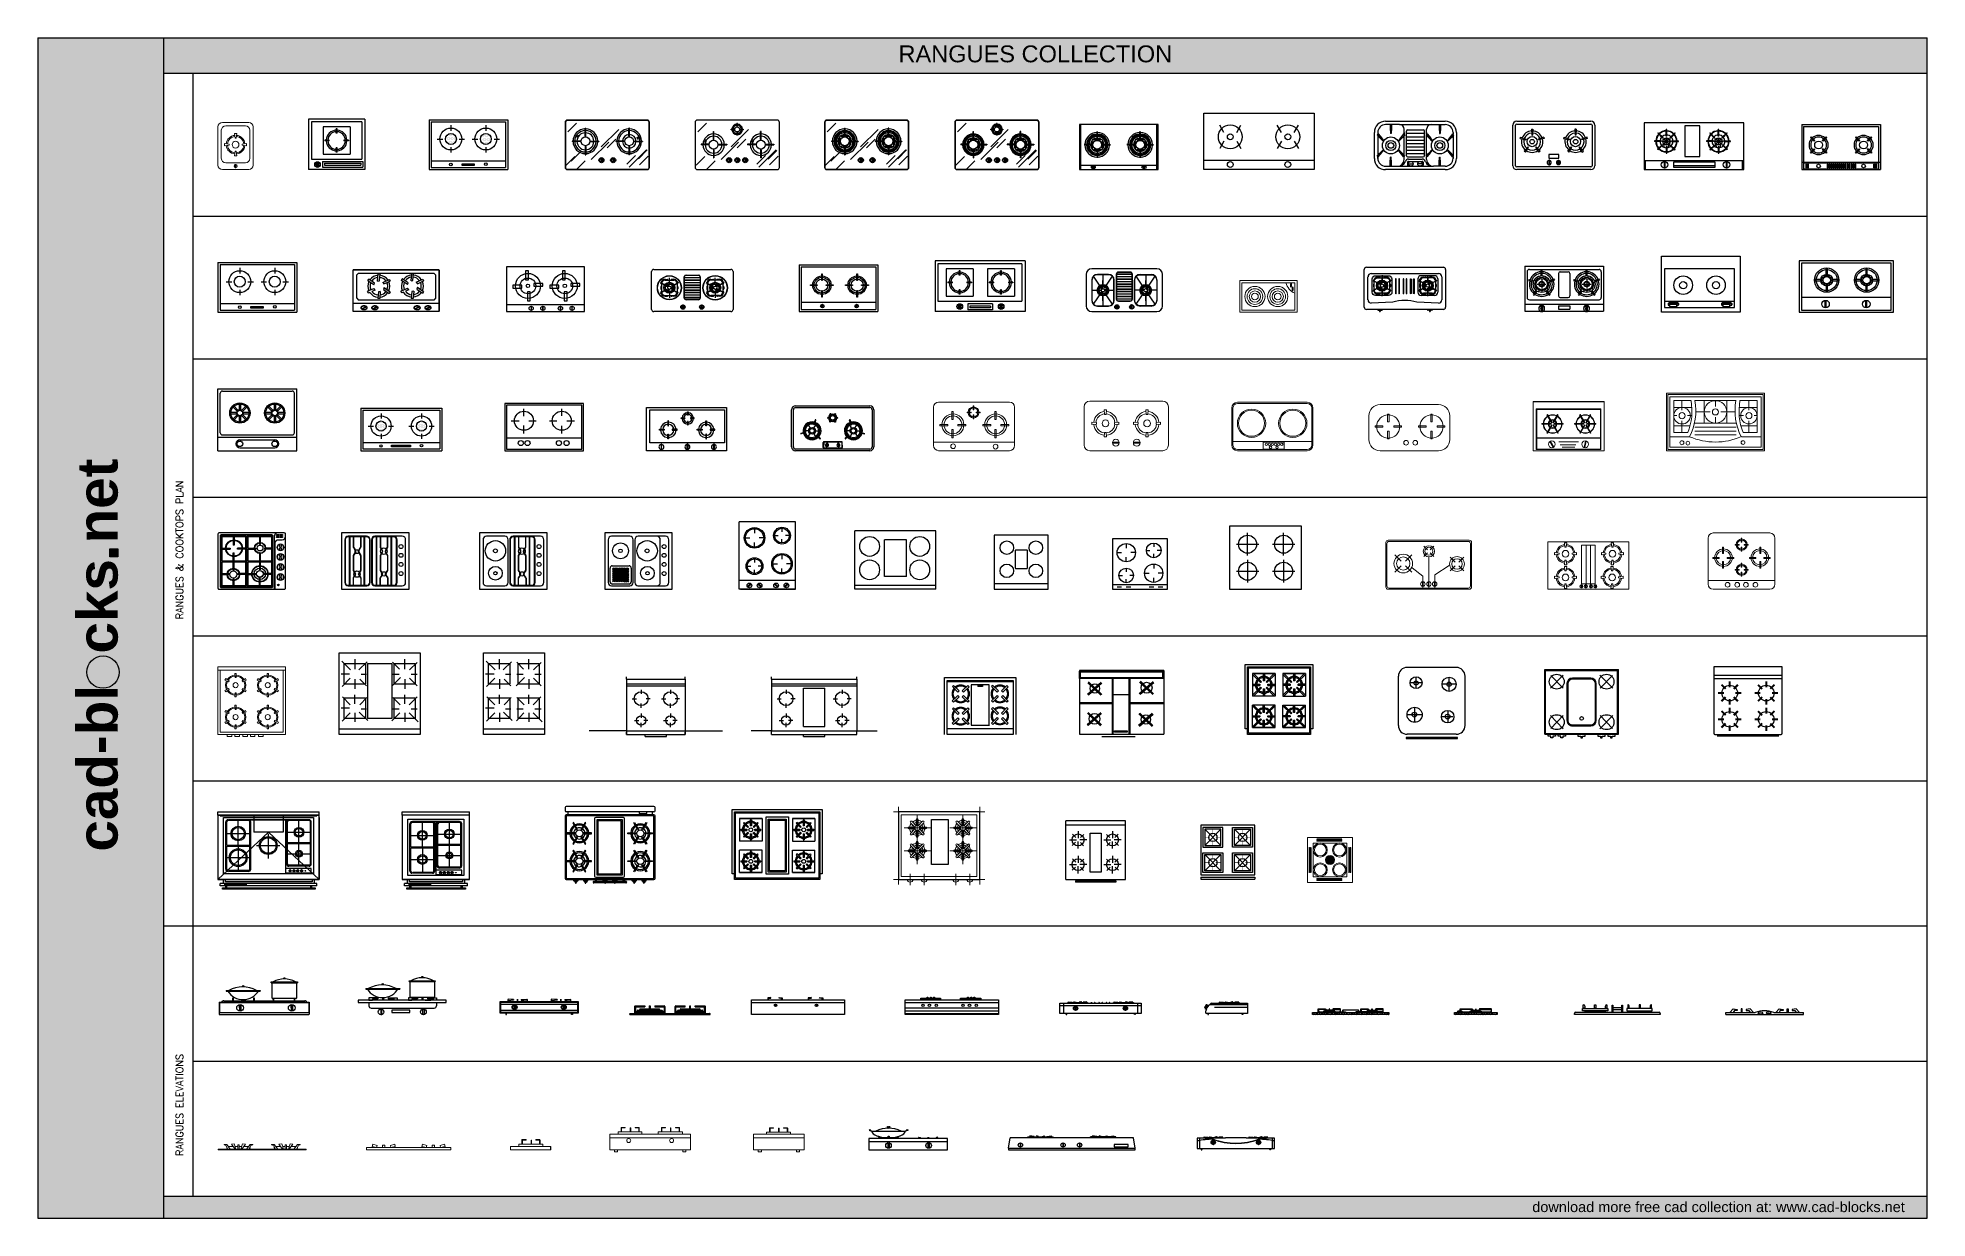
# Model space of a CAD drawing. Header units: millimetres. Extents: x 1191 to 17991, y 11472 to 21963.
import ezdxf

# ---------------------------------------------------------------- set-up
doc = ezdxf.new("R2010")
doc.units = ezdxf.units.MM
doc.set_wipeout_variables(frame=1)
doc.layers.add('www.cad-blocks.net', color=7, linetype='Continuous')
doc.styles.get("Standard").update_dxf_attribs({"font": 'arial.ttf'})

# ---------------------------------------------------------------- blocks, each defined once
blk = doc.blocks.new('A$C16DE37B8')
for p, q in [((0, 417), (0, 0)), ((0, 417), (700, 417)), ((19, 398), (19, 19)), ((19, 398), (681, 398)), ((681, 398), (681, 19)), ((700, 417), (700, 0)), ((0, 0), (700, 0)), ((19, 85), (681, 85)), ((19, 19), (681, 19))]:
    blk.add_line(p, q)
for points in [[(205, 337), (205, 276), (200, 276), (200, 337)], [(519, 337), (519, 276), (513, 276), (513, 337)], [(100, 237), (161, 237), (161, 232), (100, 232)], [(205, 189), (205, 128), (200, 128), (200, 189)], [(240, 237), (302, 237), (302, 232), (240, 232)], [(413, 237), (475, 237), (475, 232), (413, 232)], [(519, 189), (519, 128), (513, 128), (513, 189)], [(554, 237), (615, 237), (615, 232), (554, 232)], [(202, 62), (208, 62), (208, 36), (202, 36)], [(507, 62), (514, 62), (514, 36), (507, 36)]]:
    blk.add_lwpolyline(points, close=True)
for centre, radius in [((202, 235), 81.8), ((202, 235), 69.8), ((202, 235), 53.8), ((515, 235), 81.8), ((515, 235), 69.8), ((515, 235), 53.8), ((206, 49), 16.1), ((511, 49), 16.1)]:
    blk.add_circle(centre, radius)
blk = doc.blocks.new('A$C3FB84F07')
at = {"linetype": 'ByBlock'}
for p, q in [((488, 447), (0, 447)), ((0, 447), (0, 0)), ((122, 406), (122, 366)), ((301, 345), (333, 345)), ((366, 410), (366, 378)), ((431, 345), (398, 345)), ((488, 0), (488, 447)), ((41, 325), (81, 325)), ((122, 244), (122, 284)), ((122, 187), (122, 154)), ((203, 325), (163, 325)), ((366, 280), (366, 313)), ((366, 224), (366, 183)), ((0, 41), (488, 41)), ((0, 0), (488, 0)), ((41, 20), (81, 20)), ((57, 122), (89, 122)), ((122, 57), (122, 89)), ((122, 20), (163, 20)), ((187, 122), (154, 122)), ((284, 142), (325, 142)), ((325, 20), (366, 20)), ((366, 61), (366, 102)), ((447, 142), (406, 142)), ((406, 20), (447, 20))]:
    blk.add_line(p, q, dxfattribs=at)
for centre, radius in [((122, 325), 81.3), ((366, 345), 65), ((122, 122), 65), ((366, 142), 81.3)]:
    blk.add_circle(centre, radius, dxfattribs=at)
blk = doc.blocks.new('A$C3EB343ED')
for p, q in [((64, 214), (366, 214)), ((64, 214), (64, 209)), ((64, 209), (366, 209)), ((366, 214), (366, 209)), ((464, 290), (696, 290)), ((464, 283), (464, 290)), ((464, 283), (696, 283)), ((471, 147), (471, 283)), ((688, 283), (688, 147)), ((696, 290), (696, 283)), ((0, 110), (800, 110)), ((0, 110), (0, 0)), ((797, 104), (4, 104)), ((4, 104), (4, 20)), ((4, 20), (797, 20)), ((42, 124), (762, 124)), ((119, 146), (119, 126)), ((127, 146), (119, 146)), ((119, 126), (127, 126)), ((127, 126), (127, 146)), ((183, 81), (183, 42)), ((183, 60), (183, 81)), ((193, 81), (193, 42)), ((307, 146), (307, 126)), ((315, 146), (307, 146)), ((307, 126), (315, 126)), ((315, 126), (315, 146)), ((480, 142), (476, 142)), ((480, 144), (480, 124)), ((487, 144), (480, 144)), ((480, 124), (487, 124)), ((487, 124), (487, 144)), ((667, 142), (487, 142)), ((642, 81), (642, 42)), ((642, 60), (642, 81)), ((652, 81), (652, 42)), ((667, 144), (667, 124)), ((675, 144), (667, 144)), ((667, 124), (675, 124)), ((675, 124), (675, 144)), ((683, 142), (675, 142)), ((797, 104), (797, 20)), ((800, 110), (800, 0)), ((2, 0), (799, 0))]:
    blk.add_line(p, q)
for centre, radius in [((214, 254), 5.25), ((581, 323), 4.91), ((187, 60), 30), ((646, 60), 30)]:
    blk.add_circle(centre, radius)
for centre, radius, start, end in [((214, 294), 160, 212.028, 330.2619), ((210, -2), 249, 60.1265, 119.8735), ((580, 117), 200, 59.9259, 120.0741), ((42, 104), 20, 90, 164.3735), ((188, 75), 8.19, 52.368, 127.632), ((188, 48), 8.19, 232.368, 307.632), ((476, 147), 5, 180, 270), ((647, 75), 8.19, 52.368, 127.632), ((647, 48), 8.19, 232.368, 307.632), ((681, 150), 8.35, 289.9526, 340.0474), ((762, 104), 20, 15.6265, 90)]:
    blk.add_arc(centre, radius, start, end)
blk = doc.blocks.new('A$C2601746F')
for p, q in [((68, 232), (370, 232)), ((68, 232), (68, 227)), ((68, 227), (370, 227)), ((370, 232), (370, 227)), ((453, 302), (685, 302)), ((453, 295), (453, 302)), ((453, 295), (685, 295)), ((461, 159), (461, 295)), ((678, 295), (678, 159)), ((685, 302), (685, 295)), ((782, 129), (0, 129)), ((0, 129), (0, 109)), ((0, 109), (782, 109)), ((96, 151), (96, 129)), ((176, 151), (96, 151)), ((96, 129), (126, 129)), ((96, 109), (96, 79)), ((116, 59), (676, 59)), ((126, 141), (126, 129)), ((176, 141), (126, 141)), ((196, 129), (146, 129)), ((176, 151), (176, 141)), ((216, 151), (216, 129)), ((216, 151), (226, 151)), ((226, 151), (226, 129)), ((266, 151), (346, 151)), ((266, 151), (266, 141)), ((266, 141), (316, 141)), ((316, 141), (316, 129)), ((346, 129), (316, 129)), ((346, 151), (346, 129)), ((446, 151), (446, 129)), ((526, 151), (446, 151)), ((446, 129), (476, 129)), ((469, 154), (466, 154)), ((673, 154), (469, 154)), ((476, 141), (476, 129)), ((526, 141), (476, 141)), ((526, 151), (526, 141)), ((566, 151), (566, 129)), ((576, 151), (566, 151)), ((576, 151), (576, 129)), ((596, 129), (646, 129)), ((616, 151), (616, 141)), ((616, 151), (696, 151)), ((616, 141), (666, 141)), ((666, 141), (666, 129)), ((696, 129), (666, 129)), ((696, 151), (696, 129)), ((696, 109), (696, 79)), ((782, 109), (782, 129))]:
    blk.add_line(p, q)
for points in [[(200, 49), (200, 1), (209, 1), (209, 49)], [(299, 40), (299, 21), (458, 21), (458, 40)], [(586, 49), (586, 1), (576, 1), (576, 49)]]:
    blk.add_lwpolyline(points, close=True)
for centre, radius in [((570, 335), 4.91), ((218, 272), 5.25), ((203, 25), 25.1), ((580, 25), 25.1)]:
    blk.add_circle(centre, radius)
for centre, radius, start, end in [((217, 312), 160, 212.028, 330.2619), ((214, 16), 249, 60.1265, 119.8735), ((569, 129), 200, 59.9259, 120.0741), ((116, 79), 20, 180, 270), ((466, 159), 5, 180, 270), ((670, 162), 8.35, 289.9526, 340.0474), ((676, 79), 20, 270, 0)]:
    blk.add_arc(centre, radius, start, end)
blk = doc.blocks.new('C2')
for p, q in [((0.3123, -0.0049), (-0.3512, -0.0049)), ((-0.3512, -0.6538), (-0.3512, -0.0049)), ((0.3123, -0.6538), (0.3123, -0.0049)), ((0.3123, -0.0517), (-0.3512, -0.0517)), ((-0.215, -0.1188), (-0.215, -0.1968)), ((0.1673, -0.1188), (0.1673, -0.1968)), ((-0.0788, -0.5743), (-0.0788, -0.1406)), ((-0.0788, -0.1406), (0.0399, -0.1406)), ((0.0399, -0.1406), (0.0399, -0.5743)), ((-0.2413, -0.1874), (-0.2765, -0.15)), ((-0.1869, -0.1892), (-0.1494, -0.154)), ((0.1392, -0.1892), (0.1018, -0.154)), ((0.1937, -0.1874), (0.2288, -0.15)), ((-0.3117, -0.2155), (-0.2337, -0.2155)), ((-0.1182, -0.2155), (-0.1962, -0.2155)), ((0.0705, -0.2155), (0.1486, -0.2155)), ((0.2641, -0.2155), (0.186, -0.2155)), ((-0.2431, -0.2419), (-0.2805, -0.277)), ((-0.215, -0.3123), (-0.215, -0.2343)), ((-0.215, -0.3123), (-0.215, -0.2343)), ((-0.1886, -0.2436), (-0.1534, -0.2811)), ((0.1409, -0.2436), (0.1058, -0.2811)), ((0.1673, -0.3123), (0.1673, -0.2343)), ((0.1673, -0.3123), (0.1673, -0.2343)), ((0.1954, -0.2419), (0.2328, -0.277)), ((-0.215, -0.3933), (-0.215, -0.4713)), ((0.1673, -0.3933), (0.1673, -0.4713)), ((-0.2413, -0.4619), (-0.2765, -0.4245)), ((-0.1869, -0.4637), (-0.1494, -0.4285)), ((0.1392, -0.4637), (0.1018, -0.4285)), ((0.1937, -0.4619), (0.2288, -0.4245)), ((-0.3117, -0.49), (-0.2337, -0.49)), ((-0.1182, -0.49), (-0.1962, -0.49)), ((0.0705, -0.49), (0.1486, -0.49)), ((0.2641, -0.49), (0.186, -0.49)), ((-0.2431, -0.5164), (-0.2805, -0.5515)), ((-0.215, -0.5868), (-0.215, -0.5088)), ((-0.215, -0.5868), (-0.215, -0.5088)), ((-0.1886, -0.5181), (-0.1534, -0.5556)), ((0.1409, -0.5181), (0.1058, -0.5556)), ((0.1673, -0.5868), (0.1673, -0.5088)), ((0.1673, -0.5868), (0.1673, -0.5088)), ((0.1954, -0.5164), (0.2328, -0.5515)), ((0.0399, -0.5743), (-0.0788, -0.5743)), ((-0.3512, -0.6538), (0.3123, -0.6538)), ((0.2045, -0.6707), (-0.2434, -0.6707)), ((-0.2434, -0.6707), (-0.2434, -0.6834)), ((-0.2222, -0.6538), (-0.2222, -0.6707)), ((-0.2137, -0.6538), (-0.2137, -0.6707)), ((0.1748, -0.6538), (0.1748, -0.6707)), ((0.1833, -0.6538), (0.1833, -0.6707)), ((0.2045, -0.6707), (0.2045, -0.6834)), ((0.2045, -0.6834), (-0.2434, -0.6834))]:
    blk.add_line(p, q)
for centre in [(-0.215, -0.2155), (0.1673, -0.2155), (-0.215, -0.49), (0.1673, -0.49)]:
    blk.add_circle(centre, 0.0659)
blk = doc.blocks.new('72427924')
at = {"xscale": 10, "zscale": 10}
blk.add_blockref('C2', (0.196, -0.011), dxfattribs=at)
blk = doc.blocks.new('ESTUFA4')
at = {"xscale": 0.1, "zscale": 0.1}
blk.add_blockref('72427924', (0, 0.016), dxfattribs=at)
blk = doc.blocks.new('ESTUF-00')
for p, q in [((-0.375, 0.375), (-0.375, -0.325)), ((0.425, 0.375), (-0.375, 0.375)), ((-0.175, 0.05), (-0.175, 0.3)), ((0.225, 0.05), (0.225, 0.3)), ((0.425, -0.325), (0.425, 0.375)), ((-0.3, 0.175), (-0.05, 0.175)), ((-0.175, 0), (-0.175, -0.25)), ((0.1, 0.175), (0.35, 0.175)), ((0.225, 0), (0.225, -0.25)), ((-0.3, -0.125), (-0.05, -0.125)), ((0.1, -0.125), (0.35, -0.125)), ((-0.375, -0.325), (0.425, -0.325))]:
    blk.add_line(p, q)
for centre in [(-0.175, 0.175), (0.225, 0.175), (-0.175, -0.125), (0.225, -0.125)]:
    blk.add_circle(centre, 0.1)
blk = doc.blocks.new('ESTUF-02')
for p, q in [((-0.555, 0.075), (-0.375, 0.255)), ((-0.375, 0.075), (-0.555, 0.255)), ((-0.095, 0.075), (-0.275, 0.255)), ((-0.275, 0.075), (-0.095, 0.255)), ((-0.025, 0.3), (0, 0.3)), ((-0.025, -0.3), (-0.025, 0.3)), ((0, -0.3), (0, 0.3)), ((-0.375, -0.255), (-0.555, -0.075)), ((-0.555, -0.255), (-0.375, -0.075)), ((-0.095, -0.255), (-0.275, -0.075)), ((-0.275, -0.255), (-0.095, -0.075)), ((-0.025, -0.3), (0, -0.3))]:
    blk.add_line(p, q)
for points in [[(-0.6, -0.3), (-0.05, -0.3), (-0.05, 0.3), (-0.6, 0.3)], [(-0.355, 0.055), (-0.575, 0.055), (-0.575, 0.275), (-0.355, 0.275)], [(-0.375, 0.075), (-0.555, 0.075), (-0.555, 0.255), (-0.375, 0.255)], [(-0.075, 0.275), (-0.075, 0.055), (-0.295, 0.055), (-0.295, 0.275)], [(-0.095, 0.255), (-0.095, 0.075), (-0.275, 0.075), (-0.275, 0.255)], [(-0.575, -0.275), (-0.355, -0.275), (-0.355, -0.055), (-0.575, -0.055)], [(-0.555, -0.255), (-0.375, -0.255), (-0.375, -0.075), (-0.555, -0.075)], [(-0.075, -0.275), (-0.295, -0.275), (-0.295, -0.055), (-0.075, -0.055)], [(-0.095, -0.255), (-0.275, -0.255), (-0.275, -0.075), (-0.095, -0.075)]]:
    blk.add_lwpolyline(points, close=True)
at = {"const_width": 0.005}
for points in [[(-0.465, 0.255), (-0.465, 0.196)], [(-0.185, 0.255), (-0.185, 0.196)], [(-0.555, 0.165), (-0.496, 0.165)], [(-0.465, 0.075), (-0.465, 0.134)], [(-0.375, 0.165), (-0.434, 0.165)], [(-0.275, 0.165), (-0.216, 0.165)], [(-0.185, 0.075), (-0.185, 0.134)], [(-0.095, 0.165), (-0.154, 0.165)], [(-0.555, -0.165), (-0.496, -0.165)], [(-0.465, -0.075), (-0.465, -0.134)], [(-0.465, -0.255), (-0.465, -0.196)], [(-0.375, -0.165), (-0.434, -0.165)], [(-0.275, -0.165), (-0.216, -0.165)], [(-0.185, -0.075), (-0.185, -0.134)], [(-0.185, -0.255), (-0.185, -0.196)], [(-0.095, -0.165), (-0.154, -0.165)]]:
    blk.add_lwpolyline(points, dxfattribs=at)
for centre in [(-0.465, 0.165), (-0.185, 0.165), (-0.465, -0.165), (-0.185, -0.165)]:
    blk.add_circle(centre, 0.0461)
blk = doc.blocks.new('ESTUFA')
for p, q in [((-0.397, 0.63), (0.397, 0.63)), ((-0.397, 0), (-0.397, 0.63)), ((0.397, 0.63), (0.397, 0)), ((0.367, 0.583), (-0.367, 0.583)), ((-0.249, 0.432), (-0.311, 0.371)), ((-0.296, 0.544), (-0.31, 0.53)), ((-0.31, 0.53), (-0.249, 0.468)), ((-0.296, 0.544), (-0.235, 0.482)), ((-0.235, 0.482), (-0.249, 0.468)), ((-0.249, 0.432), (-0.235, 0.418)), ((-0.138, 0.543), (-0.2, 0.482)), ((-0.2, 0.482), (-0.186, 0.468)), ((-0.186, 0.432), (-0.2, 0.418)), ((-0.124, 0.529), (-0.186, 0.468)), ((-0.186, 0.432), (-0.125, 0.37)), ((-0.138, 0.543), (-0.124, 0.529)), ((-0.026, 0.541), (-0.026, 0.531)), ((0.024, 0.541), (-0.026, 0.541)), ((0.024, 0.531), (-0.026, 0.531)), ((0.024, 0.541), (0.024, 0.531)), ((0.139, 0.544), (0.125, 0.53)), ((0.125, 0.53), (0.186, 0.468)), ((0.186, 0.432), (0.125, 0.371)), ((0.139, 0.544), (0.201, 0.482)), ((0.201, 0.482), (0.186, 0.468)), ((0.186, 0.432), (0.2, 0.418)), ((0.297, 0.543), (0.236, 0.482)), ((0.236, 0.482), (0.25, 0.468)), ((0.25, 0.432), (0.236, 0.418)), ((0.311, 0.529), (0.25, 0.468)), ((0.25, 0.432), (0.311, 0.37)), ((0.297, 0.543), (0.311, 0.529)), ((-0.311, 0.371), (-0.296, 0.357)), ((-0.296, 0.296), (-0.31, 0.282)), ((-0.31, 0.282), (-0.249, 0.22)), ((-0.235, 0.418), (-0.296, 0.357)), ((-0.296, 0.296), (-0.235, 0.234)), ((-0.235, 0.234), (-0.249, 0.22)), ((-0.2, 0.418), (-0.139, 0.356)), ((-0.138, 0.295), (-0.2, 0.234)), ((-0.2, 0.234), (-0.186, 0.22)), ((-0.124, 0.281), (-0.186, 0.22)), ((-0.125, 0.37), (-0.139, 0.356)), ((-0.138, 0.295), (-0.124, 0.281)), ((0.125, 0.371), (0.139, 0.357)), ((0.139, 0.298), (0.125, 0.284)), ((0.125, 0.284), (0.186, 0.222)), ((0.2, 0.418), (0.139, 0.357)), ((0.139, 0.298), (0.201, 0.236)), ((0.201, 0.236), (0.186, 0.222)), ((0.236, 0.418), (0.297, 0.356)), ((0.297, 0.298), (0.236, 0.236)), ((0.236, 0.236), (0.25, 0.222)), ((0.311, 0.284), (0.25, 0.222)), ((0.311, 0.37), (0.297, 0.356)), ((0.297, 0.298), (0.311, 0.284)), ((0.367, 0.061), (-0.367, 0.061)), ((-0.249, 0.184), (-0.311, 0.123)), ((-0.311, 0.123), (-0.296, 0.109)), ((-0.235, 0.17), (-0.296, 0.109)), ((-0.249, 0.184), (-0.235, 0.17)), ((-0.186, 0.184), (-0.2, 0.17)), ((-0.2, 0.17), (-0.139, 0.108)), ((-0.186, 0.184), (-0.125, 0.122)), ((-0.125, 0.122), (-0.139, 0.108)), ((0.186, 0.187), (0.125, 0.125)), ((0.125, 0.125), (0.139, 0.111)), ((0.2, 0.173), (0.139, 0.111)), ((0.186, 0.187), (0.2, 0.173)), ((0.25, 0.187), (0.236, 0.173)), ((0.236, 0.173), (0.297, 0.111)), ((0.25, 0.187), (0.311, 0.125)), ((0.311, 0.125), (0.297, 0.111))]:
    blk.add_line(p, q)
blk.add_lwpolyline([(0.367, 0.6), (0.367, 0), (-0.367, 0), (-0.367, 0.6)], close=True)
blk.add_lwpolyline([(0.1, 0.098), (0.1, 0.551), (-0.102, 0.551), (-0.102, 0.102), (0.104, 0.102)])
for centre, radius, start, end in [((-0.217, 0.45), 0.097, 140.7628, 219.1849), ((-0.217, 0.45), 0.087, 140.7628, 219.1849), ((-0.217, 0.45), 0.097, 50.8151, 128.9224), ((-0.217, 0.45), 0.087, 50.8151, 128.9224), ((-0.217, 0.45), 0.087, 320.4059, 38.9747), ((-0.217, 0.45), 0.097, 320.4059, 38.9747), ((0.218, 0.45), 0.097, 140.7628, 219.1849), ((0.218, 0.45), 0.087, 141.4673, 218.5134), ((0.218, 0.45), 0.097, 50.8151, 128.9224), ((0.218, 0.45), 0.087, 51.4866, 128.2594), ((0.218, 0.45), 0.087, 321.0689, 38.2788), ((0.218, 0.45), 0.097, 320.4059, 38.9747), ((-0.217, 0.202), 0.097, 140.7628, 219.1849), ((-0.217, 0.202), 0.087, 141.4673, 218.5134), ((-0.217, 0.45), 0.097, 231.0253, 308.5655), ((-0.217, 0.202), 0.097, 50.8151, 128.9224), ((-0.217, 0.45), 0.087, 231.0253, 308.5655), ((-0.217, 0.202), 0.087, 51.4866, 128.2594), ((-0.217, 0.202), 0.087, 321.0689, 38.2788), ((-0.217, 0.202), 0.097, 320.4059, 38.9747), ((0.218, 0.205), 0.097, 140.7628, 219.1849), ((0.218, 0.205), 0.087, 141.4673, 218.5134), ((0.218, 0.45), 0.097, 231.0253, 308.5655), ((0.218, 0.205), 0.097, 50.8151, 128.9224), ((0.218, 0.45), 0.087, 231.7212, 307.861), ((0.218, 0.205), 0.087, 51.4866, 128.2594), ((0.218, 0.205), 0.087, 321.0689, 38.2788), ((0.218, 0.205), 0.097, 320.4059, 38.9747), ((-0.217, 0.202), 0.097, 231.0253, 308.5655), ((-0.217, 0.202), 0.087, 231.7212, 307.861), ((0.218, 0.205), 0.097, 231.0253, 308.5655), ((0.218, 0.205), 0.087, 231.7212, 307.861)]:
    blk.add_arc(centre, radius, start, end)
blk = doc.blocks.new('A$C0FBA78B1')
for p, q in [((750, 589), (0, 589)), ((0, 589), (0, 24)), ((0, 518), (0, 584)), ((0, 584), (745, 584)), ((745, 518), (0, 518)), ((7, 524), (7, 580)), ((7, 580), (738, 580)), ((738, 524), (7, 524)), ((289, 518), (289, 305)), ((296, 518), (296, 24)), ((439, 518), (439, 297)), ((447, 518), (447, 305)), ((738, 580), (738, 524)), ((745, 584), (745, 518)), ((750, 589), (750, 24)), ((296, 376), (438, 376)), ((0, 305), (289, 305)), ((0, 297), (289, 297)), ((289, 297), (289, 24)), ((439, 297), (439, 24)), ((447, 305), (750, 305)), ((447, 297), (447, 24)), ((447, 297), (750, 297)), ((0, 24), (750, 24)), ((494, 0), (198, 0)), ((311, 41), (311, 54)), ((311, 54), (424, 54)), ((424, 41), (311, 41)), ((424, 54), (424, 41))]:
    blk.add_line(p, q)
at = {"linetype": 'Continuous'}
for p, q in [((70, 381), (192, 486)), ((189, 370), (73, 481)), ((74, 376), (195, 482)), ((193, 374), (77, 485)), ((78, 372), (199, 478)), ((197, 378), (80, 489)), ((531, 387), (653, 492)), ((650, 376), (533, 487)), ((535, 383), (656, 488)), ((653, 380), (537, 491)), ((538, 379), (660, 484)), ((657, 384), (541, 495)), ((67, 110), (189, 216)), ((186, 99), (70, 210)), ((71, 106), (192, 212)), ((190, 103), (74, 214)), ((75, 102), (196, 207)), ((194, 107), (77, 218)), ((525, 104), (646, 210)), ((644, 93), (527, 204)), ((529, 100), (650, 205)), ((647, 97), (531, 208)), ((532, 96), (654, 201)), ((651, 101), (535, 212))]:
    blk.add_line(p, q, dxfattribs=at)
for centre, radius in [((136, 431), 41.2), ((596, 437), 48.4), ((133, 161), 48.4), ((590, 155), 41.2)]:
    blk.add_circle(centre, radius)
blk = doc.blocks.new('A$C3C522F71')
for p, q in [((333, 510), (333, 530)), ((333, 510), (333, 20)), ((333, 510), (853, 510)), ((853, 510), (853, 530)), ((853, 510), (853, 20)), ((333, 470), (853, 470)), ((333, 450), (853, 450)), ((383, 337), (421, 337)), ((463, 417), (463, 379)), ((543, 337), (506, 337)), ((643, 337), (681, 337)), ((723, 417), (723, 379)), ((803, 337), (766, 337)), ((463, 257), (463, 294)), ((463, 204), (463, 167)), ((723, 257), (723, 294)), ((723, 204), (723, 167)), ((333, 50), (0, 50)), ((333, 50), (853, 50)), ((333, 20), (333, 40)), ((333, 20), (853, 20)), ((333, 20), (853, 20)), ((403, 144), (441, 144)), ((463, 84), (463, 122)), ((523, 144), (486, 144)), ((498, 0), (498, 20)), ((663, 144), (701, 144)), ((688, 0), (688, 20)), ((723, 84), (723, 122)), ((783, 144), (746, 144)), ((853, 50), (1186, 50)), ((853, 20), (853, 40)), ((498, 0), (688, 0))]:
    blk.add_line(p, q)
for centre, radius in [((463, 337), 61.3), ((723, 337), 61.3), ((463, 144), 41.3), ((723, 144), 41.3)]:
    blk.add_circle(centre, radius)
blk = doc.blocks.new('A$C408309A8')
for p, q in [((180, 510), (180, 530)), ((180, 510), (940, 510)), ((180, 510), (180, 50)), ((940, 510), (940, 530)), ((940, 510), (940, 50)), ((180, 470), (940, 470)), ((180, 450), (940, 450)), ((230, 337), (267, 337)), ((310, 417), (310, 379)), ((390, 337), (353, 337)), ((465, 90), (465, 430)), ((465, 430), (655, 430)), ((655, 90), (655, 430)), ((730, 337), (767, 337)), ((810, 417), (810, 379)), ((890, 337), (853, 337)), ((310, 257), (310, 294)), ((310, 204), (310, 167)), ((810, 257), (810, 294)), ((810, 204), (810, 167)), ((180, 50), (0, 50)), ((180, 50), (940, 50)), ((180, 20), (180, 50)), ((180, 20), (940, 20)), ((250, 144), (287, 144)), ((310, 84), (310, 122)), ((370, 144), (333, 144)), ((465, 90), (655, 90)), ((465, 0), (465, 20)), ((465, 0), (655, 0)), ((655, 0), (655, 20)), ((750, 144), (787, 144)), ((810, 84), (810, 122)), ((870, 144), (833, 144)), ((940, 50), (1120, 50)), ((940, 20), (940, 50))]:
    blk.add_line(p, q)
for centre, radius in [((310, 337), 61.3), ((810, 337), 61.3), ((310, 144), 41.3), ((810, 144), 41.3)]:
    blk.add_circle(centre, radius)
blk = doc.blocks.new('A$C47C54457')
for p, q in [((0, 520), (720, 520)), ((0, 520), (0, 0)), ((720, 520), (720, 0)), ((0, 488), (720, 488)), ((262, 408), (458, 408)), ((262, 408), (262, 80)), ((458, 408), (458, 80)), ((0, 0), (720, 0)), ((262, 80), (458, 80))]:
    blk.add_line(p, q)
for centre in [(144, 348), (590, 348), (144, 140), (590, 140)]:
    blk.add_circle(centre, 88)
blk = doc.blocks.new('A$C1BD457C3')
for p, q in [((0, 480), (0, 0)), ((51, 480), (0, 480)), ((480, 480), (51, 480)), ((51, 480), (51, 0)), ((480, 0), (480, 480)), ((183, 289), (183, 191)), ((343, 295), (189, 295)), ((189, 185), (343, 185)), ((348, 191), (348, 289)), ((0, 0), (51, 0)), ((51, 0), (480, 0))]:
    blk.add_line(p, q)
for centre in [(163, 369), (369, 369), (163, 111), (369, 111)]:
    blk.add_circle(centre, 60)
for centre, start, end in [((189, 289), 90, 180), ((189, 191), 180, 270), ((343, 289), 0, 90), ((343, 191), 270, 360)]:
    blk.add_arc(centre, 5.49, start, end)
blk = doc.blocks.new('A$C7157579F')
for p, q in [((600, 500), (0, 500)), ((0, 500), (0, 0)), ((30, 440), (30, 60)), ((168, 470), (60, 470)), ((223, 470), (168, 470)), ((253, 60), (253, 440)), ((267, 440), (267, 60)), ((540, 470), (297, 470)), ((494, 60), (494, 440)), ((570, 60), (570, 440)), ((600, 0), (600, 500)), ((47, 66), (47, 188)), ((67, 208), (216, 208)), ((236, 188), (236, 66)), ((0, 0), (600, 0)), ((60, 30), (224, 30)), ((216, 46), (67, 46)), ((295, 30), (540, 30))]:
    blk.add_line(p, q)
at = {"color": 0}
for p, q in [((70, 66), (193, 190)), ((70, 77), (183, 190)), ((70, 87), (172, 190)), ((70, 98), (162, 190)), ((70, 108), (151, 190)), ((70, 119), (140, 190)), ((70, 130), (130, 190)), ((70, 140), (119, 190)), ((70, 151), (109, 190)), ((70, 161), (98, 190)), ((70, 172), (87, 190)), ((70, 183), (77, 190)), ((80, 66), (204, 190)), ((91, 66), (213, 188)), ((101, 66), (213, 178)), ((112, 66), (213, 167)), ((122, 65), (213, 157)), ((132, 65), (213, 146)), ((143, 65), (213, 135)), ((153, 65), (213, 125)), ((164, 65), (213, 114)), ((174, 64), (213, 104)), ((185, 64), (213, 93)), ((195, 64), (213, 82)), ((205, 64), (213, 72))]:
    blk.add_line(p, q, dxfattribs=at)
for centre, radius in [((140, 341), 70.6), ((140, 341), 15.1), ((377, 341), 90.8), ((377, 341), 17.6), ((528, 379), 17.6), ((380, 142), 60.5), ((528, 301), 17.6), ((528, 220), 17.6), ((380, 142), 15.1), ((528, 139), 17.6)]:
    blk.add_circle(centre, radius)
for centre, radius, start, end in [((60, 440), 30, 90, 180), ((223, 440), 30, 0, 90), ((297, 440), 30, 90, 180), ((464, 440), 30, 0, 90), ((540, 440), 30, 0, 90), ((67, 188), 20, 90, 180), ((216, 188), 20, 360, 90), ((60, 60), 30, 180, 270), ((67, 66), 20, 180, 270), ((216, 66), 20, 270, 0), ((223, 60), 30, 270, 272.7409), ((223, 60), 30, 272.7409, 0), ((297, 60), 30, 180, 270), ((464, 60), 30, 270, 360), ((540, 60), 30, 270, 0)]:
    blk.add_arc(centre, radius, start, end)
blk = doc.blocks.new('A$C17BB417A')
for p, q in [((600, 500), (0, 500)), ((0, 500), (0, 0)), ((30, 440), (30, 60)), ((168, 470), (60, 470)), ((223, 470), (168, 470)), ((253, 60), (253, 440)), ((267, 440), (267, 60)), ((272, 440), (272, 60)), ((540, 470), (297, 470)), ((310, 465), (297, 465)), ((310, 35), (310, 465)), ((442, 465), (315, 465)), ((315, 35), (315, 465)), ((344, 465), (344, 374)), ((344, 372), (363, 339)), ((346, 465), (346, 375)), ((346, 373), (365, 340)), ((407, 373), (388, 340)), ((409, 372), (390, 339)), ((407, 465), (407, 375)), ((409, 465), (409, 374)), ((442, 35), (442, 465)), ((447, 35), (447, 465)), ((464, 465), (447, 465)), ((489, 60), (489, 440)), ((494, 60), (494, 440)), ((570, 60), (570, 440)), ((600, 0), (600, 500)), ((363, 334), (343, 300)), ((343, 298), (343, 169)), ((365, 333), (345, 299)), ((345, 297), (345, 170)), ((388, 333), (408, 299)), ((390, 334), (410, 300)), ((408, 297), (408, 170)), ((410, 298), (410, 169)), ((60, 30), (224, 30)), ((295, 30), (540, 30)), ((297, 35), (310, 35)), ((315, 35), (442, 35)), ((341, 98), (341, 35)), ((362, 131), (342, 100)), ((343, 167), (362, 136)), ((343, 98), (343, 35)), ((364, 130), (344, 100)), ((345, 168), (364, 138)), ((408, 168), (389, 138)), ((389, 130), (409, 100)), ((410, 167), (391, 136)), ((391, 131), (411, 100)), ((410, 98), (410, 35)), ((412, 98), (412, 35)), ((447, 35), (464, 35)), ((0, 0), (600, 0))]:
    blk.add_line(p, q)
for centre, radius in [((140, 341), 90.8), ((140, 341), 17.6), ((376, 338), 29.5), ((528, 379), 17.6), ((140, 142), 60.5), ((528, 301), 17.6), ((528, 220), 17.6), ((140, 142), 15.1), ((376, 136), 19.7), ((528, 139), 17.6)]:
    blk.add_circle(centre, radius)
for centre, radius, start, end in [((60, 440), 30, 90, 180), ((223, 440), 30, 0, 90), ((297, 440), 30, 90, 180), ((297, 440), 25, 90, 180), ((348, 374), 4, 180, 209.5253), ((350, 375), 4, 180, 209.5253), ((359, 336), 5, 329.0501, 29.5253), ((359, 336), 7, 329.0501, 29.5253), ((394, 336), 7, 150.4747, 210.9499), ((394, 336), 5, 150.4747, 210.9499), ((403, 375), 4, 330.4747, 0), ((405, 374), 4, 330.4747, 0), ((464, 440), 30, 0, 90), ((464, 440), 25, 0, 90), ((540, 440), 30, 0, 90), ((347, 298), 4, 149.0501, 180), ((347, 169), 4, 180, 211.2498), ((349, 297), 4, 149.0501, 180), ((349, 170), 4, 180, 211.2498), ((404, 297), 4, 0, 30.9499), ((404, 170), 4, 328.7502, 0), ((406, 298), 4, 0, 30.9499), ((406, 169), 4, 328.7502, 0), ((60, 60), 30, 180, 270), ((223, 60), 30, 270, 272.7409), ((223, 60), 30, 272.7409, 0), ((297, 60), 30, 180, 270), ((297, 60), 25, 180, 270), ((345, 98), 4, 147.279, 178.9015), ((347, 97), 4, 147.279, 178.9015), ((358, 134), 5, 327.279, 31.2498), ((358, 134), 7, 327.279, 31.2498), ((395, 134), 7, 148.7502, 212.721), ((395, 134), 5, 148.7502, 212.721), ((406, 97), 4, 1.0985, 32.721), ((408, 98), 4, 1.0985, 32.721), ((464, 60), 25, 270, 0), ((464, 60), 30, 270, 0), ((540, 60), 30, 270, 0)]:
    blk.add_arc(centre, radius, start, end)
blk = doc.blocks.new('A$C0A78533F')
for p, q in [((600, 500), (0, 500)), ((0, 500), (0, 0)), ((30, 440), (30, 60)), ((32, 440), (32, 60)), ((71, 465), (57, 465)), ((168, 470), (60, 470)), ((64, 466), (60, 466)), ((71, 35), (71, 465)), ((202, 465), (76, 465)), ((76, 35), (76, 465)), ((104, 465), (104, 374)), ((105, 372), (124, 339)), ((106, 465), (106, 375)), ((107, 373), (126, 340)), ((167, 373), (148, 340)), ((169, 372), (150, 339)), ((223, 470), (168, 470)), ((168, 465), (168, 375)), ((170, 465), (170, 374)), ((202, 35), (202, 465)), ((225, 465), (207, 465)), ((207, 35), (207, 465)), ((223, 466), (219, 466)), ((250, 60), (250, 440)), ((253, 60), (253, 440)), ((267, 440), (267, 60)), ((272, 440), (272, 60)), ((540, 470), (297, 470)), ((310, 465), (297, 465)), ((310, 35), (310, 465)), ((315, 35), (315, 465)), ((442, 465), (315, 465)), ((344, 465), (344, 374)), ((344, 372), (363, 339)), ((346, 465), (346, 375)), ((346, 373), (365, 340)), ((407, 373), (388, 340)), ((409, 372), (390, 339)), ((407, 465), (407, 375)), ((409, 465), (409, 374)), ((442, 35), (442, 465)), ((464, 465), (447, 465)), ((447, 35), (447, 465)), ((489, 60), (489, 440)), ((494, 60), (494, 440)), ((570, 60), (570, 440)), ((600, 0), (600, 500)), ((103, 298), (103, 169)), ((124, 334), (104, 300)), ((105, 297), (105, 170)), ((126, 333), (106, 299)), ((148, 333), (168, 299)), ((150, 334), (170, 300)), ((169, 297), (169, 170)), ((171, 298), (171, 169)), ((363, 334), (343, 300)), ((343, 298), (343, 169)), ((365, 333), (345, 299)), ((345, 297), (345, 170)), ((388, 333), (408, 299)), ((390, 334), (410, 300)), ((408, 297), (408, 170)), ((410, 298), (410, 169)), ((57, 35), (71, 35)), ((60, 30), (224, 30)), ((76, 35), (202, 35)), ((102, 98), (102, 35)), ((122, 131), (103, 100)), ((104, 167), (122, 136)), ((124, 130), (104, 100)), ((104, 98), (104, 35)), ((106, 168), (124, 138)), ((168, 168), (150, 138)), ((150, 130), (169, 100)), ((170, 167), (151, 136)), ((151, 131), (171, 100)), ((170, 98), (170, 35)), ((172, 98), (172, 35)), ((207, 35), (225, 35)), ((295, 30), (540, 30)), ((297, 35), (310, 35)), ((315, 35), (442, 35)), ((341, 98), (341, 35)), ((362, 131), (342, 100)), ((343, 167), (362, 136)), ((343, 98), (343, 35)), ((364, 130), (344, 100)), ((345, 168), (364, 138)), ((408, 168), (389, 138)), ((389, 130), (409, 100)), ((410, 167), (391, 136)), ((391, 131), (411, 100)), ((410, 98), (410, 35)), ((412, 98), (412, 35)), ((447, 35), (464, 35)), ((0, 0), (600, 0))]:
    blk.add_line(p, q)
for centre, radius in [((137, 333), 17), ((376, 338), 29.5), ((528, 379), 17.6), ((528, 301), 17.6), ((528, 220), 17.6), ((137, 134), 28.4), ((376, 136), 19.7), ((528, 139), 17.6)]:
    blk.add_circle(centre, radius)
for centre, radius, start, end in [((60, 440), 30, 90, 180), ((57, 440), 25, 90, 180), ((108, 374), 4, 180, 209.5253), ((110, 375), 4, 180, 209.5253), ((120, 336), 5, 329.0501, 29.5253), ((120, 336), 7, 329.0501, 29.5253), ((154, 336), 7, 150.4747, 210.9499), ((154, 336), 5, 150.4747, 210.9499), ((164, 375), 4, 330.4747, 0), ((166, 374), 4, 330.4747, 0), ((223, 440), 30, 0, 90), ((225, 440), 25, 0, 90), ((297, 440), 30, 90, 180), ((297, 440), 25, 90, 180), ((348, 374), 4, 180, 209.5253), ((350, 375), 4, 180, 209.5253), ((359, 336), 5, 329.0501, 29.5253), ((359, 336), 7, 329.0501, 29.5253), ((394, 336), 7, 150.4747, 210.9499), ((394, 336), 5, 150.4747, 210.9499), ((403, 375), 4, 330.4747, 0), ((405, 374), 4, 330.4747, 0), ((464, 440), 30, 0, 90), ((464, 440), 25, 0, 90), ((540, 440), 30, 0, 90), ((107, 298), 4, 149.0501, 180), ((107, 169), 4, 180, 211.2498), ((109, 297), 4, 149.0501, 180), ((109, 170), 4, 180, 211.2498), ((165, 297), 4, 0, 30.9499), ((165, 170), 4, 328.7502, 0), ((167, 298), 4, 0, 30.9499), ((167, 169), 4, 328.7502, 0), ((347, 298), 4, 149.0501, 180), ((347, 169), 4, 180, 211.2498), ((349, 297), 4, 149.0501, 180), ((349, 170), 4, 180, 211.2498), ((404, 297), 4, 0, 30.9499), ((404, 170), 4, 328.7502, 0), ((406, 298), 4, 0, 30.9499), ((406, 169), 4, 328.7502, 0), ((60, 60), 30, 180, 270), ((57, 60), 25, 180, 270), ((106, 98), 4, 147.279, 178.9015), ((108, 97), 4, 147.279, 178.9015), ((118, 134), 5, 327.279, 31.2498), ((118, 134), 7, 327.279, 31.2498), ((156, 134), 7, 148.7502, 212.721), ((156, 134), 5, 148.7502, 212.721), ((166, 97), 4, 1.0985, 32.721), ((168, 98), 4, 1.0985, 32.721), ((223, 60), 30, 270, 272.7409), ((223, 60), 30, 272.7409, 0), ((225, 60), 25, 270, 0), ((297, 60), 30, 180, 270), ((297, 60), 25, 180, 270), ((345, 98), 4, 147.279, 178.9015), ((347, 97), 4, 147.279, 178.9015), ((358, 134), 5, 327.279, 31.2498), ((358, 134), 7, 327.279, 31.2498), ((395, 134), 7, 148.7502, 212.721), ((395, 134), 5, 148.7502, 212.721), ((406, 97), 4, 1.0985, 32.721), ((408, 98), 4, 1.0985, 32.721), ((464, 60), 30, 270, 0), ((464, 60), 25, 270, 0), ((540, 60), 30, 270, 0)]:
    blk.add_arc(centre, radius, start, end)
blk = doc.blocks.new('A$C5F396D78')
for p, q in [((0, 444), (700, 444)), ((0, 444), (0, 0)), ((19, 425), (680, 425)), ((19, 425), (19, 19)), ((194, 394), (194, 345)), ((505, 394), (505, 345)), ((680, 425), (680, 19)), ((700, 444), (700, 0)), ((73, 272), (122, 272)), ((194, 199), (194, 151)), ((267, 272), (316, 272)), ((384, 272), (433, 272)), ((505, 199), (505, 151)), ((578, 272), (627, 272)), ((19, 78), (680, 78)), ((19, 19), (680, 19)), ((293, 36), (293, 52)), ((293, 52), (401, 52)), ((401, 36), (293, 36)), ((401, 52), (401, 36)), ((0, 0), (700, 0))]:
    blk.add_line(p, q)
for centre, radius in [((194, 272), 97.2), ((505, 272), 97.2), ((194, 272), 48.6), ((505, 272), 48.6), ((194, 45), 11.7), ((505, 48), 11.7)]:
    blk.add_circle(centre, radius)
blk = doc.blocks.new('A$C475E21CF')
at = {"linetype": 'Continuous'}
for p, q in [((0, 444), (0, 0)), ((0, 444), (700, 444)), ((19, 425), (19, 19)), ((19, 425), (680, 425)), ((194, 394), (194, 345)), ((505, 394), (505, 345)), ((680, 425), (680, 19)), ((700, 444), (700, 0)), ((73, 272), (122, 272)), ((149, 264), (149, 264)), ((155, 276), (155, 276)), ((155, 252), (155, 252)), ((161, 288), (161, 288)), ((161, 264), (161, 264)), ((161, 240), (161, 240)), ((167, 301), (167, 301)), ((167, 276), (167, 276)), ((167, 252), (167, 252)), ((173, 288), (173, 288)), ((173, 264), (173, 264)), ((173, 240), (173, 240)), ((179, 301), (179, 301)), ((179, 276), (179, 276)), ((179, 252), (179, 252)), ((179, 228), (179, 228)), ((185, 313), (185, 313)), ((185, 288), (185, 288)), ((185, 264), (185, 264)), ((185, 240), (185, 240)), ((191, 301), (191, 301)), ((191, 276), (191, 276)), ((191, 252), (191, 252)), ((191, 228), (191, 228)), ((194, 199), (194, 151)), ((197, 313), (197, 313)), ((197, 288), (197, 288)), ((197, 264), (197, 264)), ((197, 240), (197, 240)), ((203, 301), (203, 301)), ((203, 276), (203, 276)), ((203, 252), (203, 252)), ((203, 228), (203, 228)), ((209, 313), (209, 313)), ((209, 288), (209, 288)), ((209, 264), (209, 264)), ((209, 240), (209, 240)), ((216, 301), (216, 301)), ((216, 276), (216, 276)), ((216, 252), (216, 252)), ((216, 228), (216, 228)), ((222, 288), (222, 288)), ((222, 264), (222, 264)), ((222, 240), (222, 240)), ((228, 301), (228, 301)), ((228, 276), (228, 276)), ((228, 252), (228, 252)), ((234, 288), (234, 288)), ((234, 264), (234, 264)), ((234, 240), (234, 240)), ((240, 276), (240, 276)), ((240, 252), (240, 252)), ((267, 272), (316, 272)), ((384, 272), (433, 272)), ((462, 268), (462, 268)), ((468, 280), (468, 280)), ((468, 256), (468, 256)), ((474, 292), (474, 292)), ((474, 268), (474, 268)), ((474, 244), (474, 244)), ((480, 304), (480, 304)), ((480, 280), (480, 280)), ((480, 256), (480, 256)), ((486, 292), (486, 292)), ((486, 268), (486, 268)), ((486, 244), (486, 244)), ((492, 304), (492, 304)), ((492, 280), (492, 280)), ((492, 256), (492, 256)), ((492, 232), (492, 232)), ((498, 317), (498, 317)), ((498, 292), (498, 292)), ((498, 268), (498, 268)), ((498, 244), (498, 244)), ((505, 304), (505, 304)), ((505, 280), (505, 280)), ((505, 256), (505, 256)), ((505, 232), (505, 232)), ((505, 199), (505, 151)), ((511, 317), (511, 317)), ((511, 292), (511, 292)), ((511, 268), (511, 268)), ((511, 244), (511, 244)), ((517, 304), (517, 304)), ((517, 280), (517, 280)), ((517, 256), (517, 256)), ((517, 232), (517, 232)), ((523, 317), (523, 317)), ((523, 292), (523, 292)), ((523, 268), (523, 268)), ((523, 244), (523, 244)), ((529, 304), (529, 304)), ((529, 280), (529, 280)), ((529, 256), (529, 256)), ((529, 232), (529, 232)), ((535, 292), (535, 292)), ((535, 268), (535, 268)), ((535, 244), (535, 244)), ((541, 304), (541, 304)), ((541, 280), (541, 280)), ((541, 256), (541, 256)), ((547, 292), (547, 292)), ((547, 268), (547, 268)), ((547, 244), (547, 244)), ((553, 280), (553, 280)), ((553, 256), (553, 256)), ((578, 272), (627, 272)), ((0, 0), (700, 0)), ((19, 78), (680, 78)), ((19, 19), (680, 19)), ((293, 52), (401, 52)), ((293, 36), (293, 52)), ((401, 36), (293, 36)), ((401, 52), (401, 36))]:
    blk.add_line(p, q, dxfattribs=at)
for centre, radius in [((194, 272), 97.2), ((505, 272), 97.2), ((194, 272), 48.6), ((505, 272), 48.6), ((194, 45), 11.7), ((505, 48), 11.7)]:
    blk.add_circle(centre, radius, dxfattribs=at)
blk = doc.blocks.new('A$C1A936BB7')
blk.add_blockref('A$C475E21CF', (0, 0))
blk = doc.blocks.new('A$C525172BA')
for p, q in [((24, 337), (101, 414)), ((178, 369), (183, 369)), ((321, 203), (476, 357)), ((572, 369), (567, 369)), ((63, 254), (63, 249)), ((232, 89), (387, 244)), ((299, 254), (299, 249)), ((374, 194), (452, 271)), ((451, 254), (451, 249)), ((568, 22), (722, 177)), ((651, 97), (728, 175)), ((687, 254), (687, 249)), ((10, 41), (87, 118)), ((55, 74), (132, 151)), ((101, 2), (178, 79)), ((178, 133), (183, 133)), ((550, 48), (627, 125)), ((572, 133), (567, 133)), ((661, 42), (739, 119))]:
    blk.add_line(p, q)
at = {"ltscale": 0.18}
for p, q in [((178, 297), (178, 369)), ((183, 297), (183, 369)), ((567, 297), (567, 369)), ((572, 297), (572, 369)), ((135, 254), (63, 254)), ((135, 249), (63, 249)), ((178, 207), (178, 133)), ((183, 207), (183, 133)), ((225, 254), (299, 254)), ((225, 249), (299, 249)), ((525, 254), (451, 254)), ((525, 249), (451, 249)), ((567, 207), (567, 133)), ((572, 207), (572, 133)), ((615, 254), (687, 254)), ((615, 249), (687, 249)), ((319, 100), (319, 69)), ((327, 100), (327, 69)), ((423, 100), (423, 69)), ((431, 100), (431, 69))]:
    blk.add_line(p, q, dxfattribs=at)
for points in [[(20, 0), (730, 0, 0.414214), (750, 20), (750, 420, 0.414214), (730, 440), (20, 440, 0.414214), (0, 420), (0, 20, 0.414214)], [(20, 3), (730, 3, 0.414214), (747, 20), (747, 420, 0.414214), (730, 437), (20, 437, 0.414214), (3, 420), (3, 20, 0.414214)]]:
    blk.add_lwpolyline(points, format="xyb", close=True)
for centre in [(109, 291), (115, 300), (643, 284), (647, 273)]:
    blk.add_circle(centre, 3.58)
for centre, radius in [((180, 252), 39), ((570, 252), 39), ((323, 84), 22.5), ((427, 84), 22.5)]:
    blk.add_circle(centre, radius, dxfattribs=at)
for centre, radius, start, end in [((180, 252), 110, 91.3023, 178.6977), ((180, 252), 95, 91.5918, 178.4082), ((180, 252), 110, 1.3023, 88.6977), ((180, 252), 95, 1.5918, 88.4082), ((570, 252), 110, 91.3023, 178.6977), ((570, 252), 95, 91.5918, 178.4082), ((570, 252), 110, 1.3023, 88.6977), ((570, 252), 95, 1.5918, 88.4082), ((180, 252), 110, 181.3023, 268.6977), ((180, 252), 95, 181.5918, 268.4082), ((180, 252), 75, 91.9102, 178.0898), ((180, 252), 75, 181.9102, 268.0898), ((134, 252), 2.64, 288.751, 71.249), ((180, 297), 2.52, 186.7354, 353.2646), ((180, 206), 2.69, 21.7885, 158.2115), ((180, 252), 75, 1.9102, 88.0898), ((180, 252), 75, 271.9102, 358.0898), ((180, 252), 110, 271.3023, 358.6977), ((180, 252), 95, 271.5918, 358.4082), ((226, 252), 2.67, 110.5507, 249.4493), ((570, 252), 110, 181.3023, 268.6977), ((570, 252), 95, 181.5918, 268.4082), ((570, 252), 60, 92.388, 177.612), ((570, 252), 60, 182.388, 267.612), ((524, 252), 2.63, 288.412, 71.588), ((570, 297), 2.51, 183.9579, 356.0421), ((570, 206), 2.63, 17.9418, 162.0582), ((570, 252), 60, 2.388, 87.612), ((570, 252), 60, 272.388, 357.612), ((570, 252), 110, 271.3023, 358.6977), ((570, 252), 95, 271.5918, 358.4082), ((615, 252), 2.58, 104.2945, 255.7055), ((323, 84), 18.5, 111.3237, 248.6763), ((317, 100), 2, 0, 111.3237), ((317, 69), 2, 248.6763, 0), ((329, 100), 2, 68.6763, 180), ((329, 69), 2, 180, 291.3237), ((323, 84), 18.5, 291.3237, 68.6763), ((427, 84), 18.5, 111.3237, 248.6763), ((421, 100), 2, 0, 111.3237), ((421, 69), 2, 248.6763, 0), ((433, 100), 2, 68.6763, 180), ((433, 69), 2, 180, 291.3237), ((427, 84), 18.5, 291.3237, 68.6763)]:
    blk.add_arc(centre, radius, start, end, dxfattribs=at)
blk = doc.blocks.new('A$C64847A4C')
for p, q in [((24, 337), (101, 414)), ((321, 203), (476, 357)), ((377, 411), (372, 411)), ((427, 360), (427, 355)), ((587, 340), (582, 340)), ((53, 225), (53, 220)), ((232, 89), (387, 244)), ((284, 225), (284, 220)), ((377, 306), (372, 306)), ((374, 194), (452, 271)), ((466, 225), (466, 220)), ((568, 22), (722, 177)), ((651, 92), (728, 170)), ((702, 225), (702, 220)), ((10, 41), (87, 118)), ((101, 2), (178, 79)), ((550, 48), (627, 125)), ((587, 104), (582, 104)), ((661, 42), (739, 119))]:
    blk.add_line(p, q)
at = {"ltscale": 0.18}
for p, q in [((163, 340), (168, 340)), ((163, 267), (163, 340)), ((168, 267), (168, 340)), ((348, 360), (322, 360)), ((322, 355), (322, 360)), ((348, 355), (322, 355)), ((372, 385), (372, 411)), ((377, 385), (377, 411)), ((402, 360), (427, 360)), ((402, 355), (427, 355)), ((582, 267), (582, 340)), ((587, 267), (587, 340)), ((120, 225), (53, 225)), ((120, 220), (53, 220)), ((163, 177), (163, 104)), ((168, 177), (168, 104)), ((210, 225), (284, 225)), ((210, 220), (284, 220)), ((372, 330), (372, 306)), ((377, 330), (377, 306)), ((540, 225), (466, 225)), ((540, 220), (466, 220)), ((582, 177), (582, 104)), ((587, 177), (587, 104)), ((630, 225), (702, 225)), ((630, 220), (702, 220)), ((163, 104), (168, 104)), ((299, 100), (299, 69)), ((307, 100), (307, 69)), ((372, 100), (372, 69)), ((380, 100), (380, 69)), ((443, 100), (443, 69)), ((451, 100), (451, 69))]:
    blk.add_line(p, q, dxfattribs=at)
blk.add_lwpolyline([(20, 0), (730, 0, 0.414214), (750, 20), (750, 420, 0.414214), (730, 440), (20, 440, 0.414214), (0, 420), (0, 20, 0.414214)], format="xyb", close=True)
for centre in [(346, 386), (89, 248), (95, 261), (509, 248), (515, 261)]:
    blk.add_circle(centre, 3.73)
for centre, radius in [((375, 357), 22.4), ((165, 222), 39), ((585, 222), 39), ((303, 84), 22.5), ((376, 84), 22.5), ((447, 84), 22.5)]:
    blk.add_circle(centre, radius, dxfattribs=at)
for centre, radius, start, end in [((375, 357), 47.4, 93.0255, 176.9745), ((375, 357), 47.4, 183.0255, 266.9745), ((375, 357), 37.4, 93.8363, 176.1637), ((375, 357), 37.4, 183.8363, 266.1637), ((347, 357), 2.62, 287.6318, 72.3682), ((375, 385), 2.52, 187.9505, 352.0495), ((375, 357), 47.4, 3.0255, 86.9745), ((375, 357), 37.4, 3.8363, 86.1637), ((375, 357), 37.4, 273.8363, 356.1637), ((375, 357), 47.4, 273.0255, 356.9745), ((403, 357), 2.52, 97.2236, 262.7764), ((165, 222), 95, 91.5918, 178.4082), ((165, 222), 95, 181.5918, 268.4082), ((165, 222), 75, 91.9102, 178.0898), ((165, 222), 75, 181.9102, 268.0898), ((119, 222), 2.64, 288.751, 71.249), ((165, 267), 2.52, 186.7354, 353.2646), ((165, 222), 95, 1.5918, 88.4082), ((165, 222), 75, 1.9102, 88.0898), ((165, 222), 95, 271.5918, 358.4082), ((165, 222), 75, 271.9102, 358.0898), ((211, 222), 2.67, 110.5507, 249.4493), ((375, 330), 2.5, 358.3317, 181.6683), ((585, 222), 95, 91.5918, 178.4082), ((585, 222), 95, 181.5918, 268.4082), ((585, 222), 75, 91.9102, 178.0898), ((585, 222), 75, 181.9102, 268.0898), ((539, 222), 2.63, 288.412, 71.588), ((585, 267), 2.51, 183.9579, 356.0421), ((585, 176), 2.63, 17.9418, 162.0582), ((585, 222), 75, 1.9102, 88.0898), ((585, 222), 75, 271.9102, 358.0898), ((585, 222), 95, 1.5918, 88.4082), ((585, 222), 95, 271.5918, 358.4082), ((630, 222), 2.58, 104.2945, 255.7055), ((303, 84), 18.5, 111.3237, 248.6763), ((297, 100), 2, 0, 111.3237), ((297, 69), 2, 248.6763, 0), ((309, 100), 2, 68.6763, 180), ((309, 69), 2, 180, 291.3237), ((303, 84), 18.5, 291.3237, 68.6763), ((376, 84), 18.5, 111.3237, 248.6763), ((370, 100), 2, 0, 111.3237), ((370, 69), 2, 248.6763, 0), ((382, 100), 2, 68.6763, 180), ((382, 69), 2, 180, 291.3237), ((376, 84), 18.5, 291.3237, 68.6763), ((447, 84), 18.5, 111.3237, 248.6763), ((441, 100), 2, 0, 111.3237), ((441, 69), 2, 248.6763, 0), ((453, 100), 2, 68.6763, 180), ((453, 69), 2, 180, 291.3237), ((447, 84), 18.5, 291.3237, 68.6763)]:
    blk.add_arc(centre, radius, start, end, dxfattribs=at)
blk.add_arc((165, 176), 2.69, 21.7885, 158.2115)
blk = doc.blocks.new('A$C48FA29D1')
for p, q in [((24, 337), (101, 414)), ((178, 369), (183, 369)), ((321, 203), (476, 357)), ((572, 369), (567, 369)), ((63, 254), (63, 249)), ((232, 89), (387, 244)), ((299, 254), (299, 249)), ((374, 194), (452, 271)), ((451, 254), (451, 249)), ((568, 22), (722, 177)), ((651, 97), (728, 175)), ((687, 254), (687, 249)), ((10, 41), (87, 118)), ((55, 74), (132, 151)), ((101, 2), (178, 79)), ((178, 133), (183, 133)), ((550, 48), (627, 125)), ((572, 133), (567, 133)), ((661, 42), (739, 119))]:
    blk.add_line(p, q)
at = {"ltscale": 0.18}
for p, q in [((178, 297), (178, 369)), ((183, 297), (183, 369)), ((567, 297), (567, 369)), ((572, 297), (572, 369)), ((135, 254), (63, 254)), ((135, 249), (63, 249)), ((127, 279), (132, 274)), ((127, 224), (132, 229)), ((131, 287), (142, 276)), ((131, 217), (142, 228)), ((145, 301), (156, 290)), ((145, 203), (156, 214)), ((152, 305), (158, 300)), ((152, 199), (158, 204)), ((178, 207), (178, 133)), ((183, 207), (183, 133)), ((203, 300), (208, 305)), ((203, 204), (208, 199)), ((204, 290), (215, 301)), ((204, 214), (215, 203)), ((218, 276), (229, 287)), ((218, 228), (229, 217)), ((225, 254), (299, 254)), ((225, 249), (299, 249)), ((228, 274), (233, 279)), ((228, 229), (233, 224)), ((525, 254), (451, 254)), ((525, 249), (451, 249)), ((522, 274), (517, 279)), ((522, 229), (517, 224)), ((532, 276), (521, 287)), ((532, 228), (521, 217)), ((546, 290), (535, 301)), ((546, 214), (535, 203)), ((547, 300), (542, 305)), ((547, 204), (542, 199)), ((567, 207), (567, 133)), ((572, 207), (572, 133)), ((598, 305), (592, 300)), ((598, 199), (592, 204)), ((605, 301), (594, 290)), ((605, 203), (594, 214)), ((619, 287), (608, 276)), ((619, 217), (608, 228)), ((615, 254), (687, 254)), ((615, 249), (687, 249)), ((623, 279), (618, 274)), ((623, 224), (618, 229)), ((319, 100), (319, 69)), ((327, 100), (327, 69)), ((423, 100), (423, 69)), ((431, 100), (431, 69))]:
    blk.add_line(p, q, dxfattribs=at)
for points in [[(20, 0), (730, 0, 0.414214), (750, 20), (750, 420, 0.414214), (730, 440), (20, 440, 0.414214), (0, 420), (0, 20, 0.414214)], [(20, 3), (730, 3, 0.414214), (747, 20), (747, 420, 0.414214), (730, 437), (20, 437, 0.414214), (3, 420), (3, 20, 0.414214)]]:
    blk.add_lwpolyline(points, format="xyb", close=True)
for centre in [(109, 291), (115, 300), (643, 284), (647, 273)]:
    blk.add_circle(centre, 3.58)
for centre, radius in [((180, 252), 39), ((570, 252), 39), ((323, 84), 22.5), ((323, 84), 21.5), ((427, 84), 22.5), ((427, 84), 21.5)]:
    blk.add_circle(centre, radius, dxfattribs=at)
for centre, radius, start, end in [((180, 252), 110, 91.3023, 178.6977), ((180, 252), 95, 91.5918, 178.4082), ((180, 252), 90, 91.5918, 178.4082), ((180, 252), 85, 91.6854, 178.3146), ((180, 252), 110, 1.3023, 88.6977), ((180, 252), 95, 1.5918, 88.4082), ((180, 252), 90, 1.5918, 88.4082), ((180, 252), 85, 1.6854, 88.3146), ((570, 252), 110, 91.3023, 178.6977), ((570, 252), 95, 91.5918, 178.4082), ((570, 252), 90, 91.5918, 178.4082), ((570, 252), 85, 91.6854, 178.3146), ((570, 252), 110, 1.3023, 88.6977), ((570, 252), 90, 1.5918, 88.4082), ((570, 252), 85, 1.6854, 88.3146), ((570, 252), 95, 1.5918, 88.4082), ((180, 252), 110, 181.3023, 268.6977), ((180, 252), 95, 181.5918, 268.4082), ((180, 252), 90, 181.5918, 268.4082), ((180, 252), 85, 181.6854, 268.3146), ((180, 252), 75, 91.9102, 178.0898), ((180, 252), 75, 181.9102, 268.0898), ((180, 252), 60, 92.388, 177.612), ((180, 252), 60, 182.388, 267.612), ((180, 252), 53, 154.8539, 177.2964), ((180, 252), 53, 182.7036, 205.1461), ((180, 252), 45, 147.8396, 176.8153), ((134, 252), 2.64, 288.751, 71.249), ((180, 252), 45, 183.1847, 212.1604), ((180, 252), 45, 93.1847, 122.1604), ((180, 252), 45, 237.8396, 266.8153), ((180, 252), 53, 92.7036, 115.1461), ((180, 252), 53, 244.8539, 267.2964), ((180, 297), 2.52, 186.7354, 353.2646), ((180, 206), 2.69, 21.7885, 158.2115), ((180, 252), 75, 1.9102, 88.0898), ((180, 252), 60, 2.388, 87.612), ((180, 252), 53, 64.8539, 87.2964), ((180, 252), 45, 57.8396, 86.8153), ((180, 252), 95, 271.5918, 358.4082), ((180, 252), 90, 271.5918, 358.4082), ((180, 252), 85, 271.6854, 358.3146), ((180, 252), 110, 271.3023, 358.6977), ((180, 252), 75, 271.9102, 358.0898), ((180, 252), 60, 272.388, 357.612), ((180, 252), 45, 273.1847, 302.1604), ((180, 252), 53, 272.7036, 295.1461), ((180, 252), 45, 3.1847, 32.1604), ((180, 252), 45, 327.8396, 356.8153), ((226, 252), 2.67, 110.5507, 249.4493), ((180, 252), 53, 2.7036, 25.1461), ((180, 252), 53, 334.8539, 357.2964), ((570, 252), 110, 181.3023, 268.6977), ((570, 252), 95, 181.5918, 268.4082), ((570, 252), 90, 181.5918, 268.4082), ((570, 252), 85, 181.6854, 268.3146), ((570, 252), 75, 91.9102, 178.0898), ((570, 252), 75, 181.9102, 268.0898), ((570, 252), 60, 92.388, 177.612), ((570, 252), 60, 182.388, 267.612), ((570, 252), 53, 154.8539, 177.2964), ((570, 252), 53, 182.7036, 205.1461), ((570, 252), 45, 147.8396, 176.8153), ((524, 252), 2.63, 288.412, 71.588), ((570, 252), 45, 183.1847, 212.1604), ((570, 252), 45, 93.1847, 122.1604), ((570, 252), 45, 237.8396, 266.8153), ((570, 252), 53, 92.7036, 115.1461), ((570, 252), 53, 244.8539, 267.2964), ((570, 297), 2.51, 183.9579, 356.0421), ((570, 206), 2.63, 17.9418, 162.0582), ((570, 252), 75, 1.9102, 88.0898), ((570, 252), 60, 2.388, 87.612), ((570, 252), 53, 64.8539, 87.2964), ((570, 252), 45, 57.8396, 86.8153), ((570, 252), 75, 271.9102, 358.0898), ((570, 252), 85, 271.6854, 358.3146), ((570, 252), 110, 271.3023, 358.6977), ((570, 252), 90, 271.5918, 358.4082), ((570, 252), 60, 272.388, 357.612), ((570, 252), 45, 273.1847, 302.1604), ((570, 252), 53, 272.7036, 295.1461), ((570, 252), 95, 271.5918, 358.4082), ((570, 252), 45, 3.1847, 32.1604), ((570, 252), 45, 327.8396, 356.8153), ((615, 252), 2.58, 104.2945, 255.7055), ((570, 252), 53, 2.7036, 25.1461), ((570, 252), 53, 334.8539, 357.2964), ((323, 84), 18.5, 111.3237, 248.6763), ((317, 100), 2, 0, 111.3237), ((317, 69), 2, 248.6763, 0), ((329, 100), 2, 68.6763, 180), ((329, 69), 2, 180, 291.3237), ((323, 84), 18.5, 291.3237, 68.6763), ((427, 84), 18.5, 111.3237, 248.6763), ((421, 100), 2, 0, 111.3237), ((421, 69), 2, 248.6763, 0), ((433, 100), 2, 68.6763, 180), ((433, 69), 2, 180, 291.3237), ((427, 84), 18.5, 291.3237, 68.6763)]:
    blk.add_arc(centre, radius, start, end, dxfattribs=at)
blk = doc.blocks.new('A$C038F079D')
for p, q in [((24, 337), (101, 414)), ((321, 203), (476, 357)), ((377, 411), (372, 411)), ((427, 360), (427, 355)), ((587, 340), (582, 340)), ((53, 225), (53, 220)), ((130, 173), (141, 184)), ((137, 169), (143, 174)), ((232, 89), (387, 244)), ((284, 225), (284, 220)), ((377, 306), (372, 306)), ((374, 194), (452, 271)), ((466, 225), (466, 220)), ((568, 22), (722, 177)), ((651, 92), (728, 170)), ((702, 225), (702, 220)), ((10, 41), (87, 118)), ((101, 2), (178, 79)), ((550, 48), (627, 125)), ((587, 104), (582, 104)), ((661, 42), (739, 119))]:
    blk.add_line(p, q)
at = {"ltscale": 0.18}
for p, q in [((163, 340), (168, 340)), ((163, 267), (163, 340)), ((168, 267), (168, 340)), ((322, 355), (322, 360)), ((348, 360), (322, 360)), ((348, 355), (322, 355)), ((351, 370), (344, 377)), ((344, 337), (351, 344)), ((362, 381), (355, 389)), ((372, 385), (372, 411)), ((377, 385), (377, 411)), ((388, 381), (395, 389)), ((399, 370), (406, 377)), ((406, 337), (399, 344)), ((402, 360), (427, 360)), ((402, 355), (427, 355)), ((582, 267), (582, 340)), ((587, 267), (587, 340)), ((125, 225), (53, 225)), ((125, 220), (53, 220)), ((112, 250), (117, 245)), ((112, 194), (117, 200)), ((116, 257), (127, 246)), ((116, 187), (127, 198)), ((130, 271), (141, 260)), ((137, 275), (143, 270)), ((163, 177), (163, 104)), ((168, 177), (168, 104)), ((188, 270), (193, 275)), ((188, 174), (193, 169)), ((189, 260), (200, 271)), ((189, 184), (200, 173)), ((203, 246), (214, 257)), ((203, 198), (214, 187)), ((210, 225), (284, 225)), ((210, 220), (284, 220)), ((213, 245), (218, 250)), ((213, 200), (218, 194)), ((355, 326), (362, 333)), ((372, 330), (372, 306)), ((377, 330), (377, 306)), ((395, 326), (388, 333)), ((540, 225), (466, 225)), ((540, 220), (466, 220)), ((537, 245), (532, 250)), ((537, 200), (532, 194)), ((547, 246), (536, 257)), ((547, 198), (536, 187)), ((561, 260), (550, 271)), ((561, 184), (550, 173)), ((562, 270), (557, 275)), ((562, 174), (557, 169)), ((582, 177), (582, 104)), ((587, 177), (587, 104)), ((613, 275), (607, 270)), ((613, 169), (607, 174)), ((620, 271), (609, 260)), ((620, 173), (609, 184)), ((634, 257), (623, 246)), ((634, 187), (623, 198)), ((630, 225), (702, 225)), ((630, 220), (702, 220)), ((638, 250), (633, 245)), ((638, 194), (633, 200)), ((163, 104), (168, 104)), ((299, 100), (299, 69)), ((307, 100), (307, 69)), ((372, 100), (372, 69)), ((380, 100), (380, 69)), ((443, 100), (443, 69)), ((451, 100), (451, 69))]:
    blk.add_line(p, q, dxfattribs=at)
for points in [[(20, 0), (730, 0, 0.414214), (750, 20), (750, 420, 0.414214), (730, 440), (20, 440, 0.414214), (0, 420), (0, 20, 0.414214)], [(20, 3), (730, 3, 0.414214), (747, 20), (747, 420, 0.414214), (730, 437), (20, 437, 0.414214), (3, 420), (3, 20, 0.414214)]]:
    blk.add_lwpolyline(points, format="xyb", close=True)
for centre in [(346, 386), (89, 248), (95, 261), (509, 248), (515, 261)]:
    blk.add_circle(centre, 3.73)
for centre, radius in [((375, 357), 22.4), ((165, 222), 39), ((585, 222), 39), ((303, 84), 22.5), ((303, 84), 21.5), ((376, 84), 22.5), ((376, 84), 21.5), ((447, 84), 22.5), ((447, 84), 21.5)]:
    blk.add_circle(centre, radius, dxfattribs=at)
for centre, radius, start, end in [((375, 357), 47.4, 93.0255, 176.9745), ((375, 357), 47.4, 183.0255, 266.9745), ((375, 357), 37.4, 93.8363, 176.1637), ((375, 357), 37.4, 183.8363, 266.1637), ((375, 357), 27.4, 151.9979, 174.8384), ((347, 357), 2.62, 287.6318, 72.3682), ((375, 357), 27.4, 185.1616, 208.0021), ((375, 357), 27.4, 95.203, 118.0021), ((375, 385), 2.52, 187.9505, 352.0495), ((375, 357), 47.4, 3.0255, 86.9745), ((375, 357), 37.4, 3.8363, 86.1637), ((375, 357), 27.4, 61.9979, 84.797), ((375, 357), 47.4, 273.0255, 356.9745), ((375, 357), 37.4, 273.8363, 356.1637), ((375, 357), 27.4, 5.206, 28.0021), ((375, 357), 27.4, 331.9979, 354.794), ((403, 357), 2.52, 97.2236, 262.7764), ((165, 222), 95, 91.5918, 178.4082), ((165, 222), 95, 181.5918, 268.4082), ((165, 222), 90, 91.5918, 178.4082), ((165, 222), 90, 181.5918, 268.4082), ((165, 222), 85, 91.6854, 178.3146), ((165, 222), 85, 181.6854, 268.3146), ((165, 222), 75, 91.9102, 178.0898), ((165, 222), 75, 181.9102, 268.0898), ((165, 222), 60, 92.388, 177.612), ((165, 222), 60, 182.388, 267.612), ((165, 222), 53, 154.8539, 177.2964), ((165, 222), 53, 182.7036, 205.1461), ((165, 222), 45, 147.8396, 176.8153), ((119, 222), 2.64, 288.751, 71.249), ((165, 222), 45, 183.1847, 212.1604), ((165, 222), 45, 93.1847, 122.1604), ((165, 222), 45, 237.8396, 266.8153), ((165, 222), 53, 92.7036, 115.1461), ((165, 222), 53, 244.8539, 267.2964), ((165, 267), 2.52, 186.7354, 353.2646), ((165, 222), 95, 1.5918, 88.4082), ((165, 222), 90, 1.5918, 88.4082), ((165, 222), 85, 1.6854, 88.3146), ((165, 222), 75, 1.9102, 88.0898), ((165, 222), 60, 2.388, 87.612), ((165, 222), 53, 64.8539, 87.2964), ((165, 222), 45, 57.8396, 86.8153), ((165, 222), 75, 271.9102, 358.0898), ((165, 222), 60, 272.388, 357.612), ((165, 222), 85, 271.6854, 358.3146), ((165, 222), 90, 271.5918, 358.4082), ((165, 222), 95, 271.5918, 358.4082), ((165, 222), 45, 273.1847, 302.1604), ((165, 222), 53, 272.7036, 295.1461), ((165, 222), 45, 3.1847, 32.1604), ((165, 222), 45, 327.8396, 356.8153), ((211, 222), 2.67, 110.5507, 249.4493), ((165, 222), 53, 2.7036, 25.1461), ((165, 222), 53, 334.8539, 357.2964), ((375, 357), 27.4, 241.9979, 264.7569), ((375, 330), 2.5, 358.3317, 181.6683), ((375, 357), 27.4, 275.2431, 298.0021), ((585, 222), 95, 91.5918, 178.4082), ((585, 222), 95, 181.5918, 268.4082), ((585, 222), 90, 91.5918, 178.4082), ((585, 222), 90, 181.5918, 268.4082), ((585, 222), 85, 91.6854, 178.3146), ((585, 222), 85, 181.6854, 268.3146), ((585, 222), 75, 91.9102, 178.0898), ((585, 222), 75, 181.9102, 268.0898), ((585, 222), 60, 92.388, 177.612), ((585, 222), 60, 182.388, 267.612), ((585, 222), 53, 154.8539, 177.2964), ((585, 222), 53, 182.7036, 205.1461), ((585, 222), 45, 147.8396, 176.8153), ((539, 222), 2.63, 288.412, 71.588), ((585, 222), 45, 183.1847, 212.1604), ((585, 222), 45, 93.1847, 122.1604), ((585, 222), 45, 237.8396, 266.8153), ((585, 222), 53, 92.7036, 115.1461), ((585, 222), 53, 244.8539, 267.2964), ((585, 267), 2.51, 183.9579, 356.0421), ((585, 176), 2.63, 17.9418, 162.0582), ((585, 222), 90, 1.5918, 88.4082), ((585, 222), 85, 1.6854, 88.3146), ((585, 222), 75, 1.9102, 88.0898), ((585, 222), 60, 2.388, 87.612), ((585, 222), 53, 64.8539, 87.2964), ((585, 222), 45, 57.8396, 86.8153), ((585, 222), 90, 271.5918, 358.4082), ((585, 222), 85, 271.6854, 358.3146), ((585, 222), 75, 271.9102, 358.0898), ((585, 222), 60, 272.388, 357.612), ((585, 222), 45, 273.1847, 302.1604), ((585, 222), 53, 272.7036, 295.1461), ((585, 222), 95, 1.5918, 88.4082), ((585, 222), 95, 271.5918, 358.4082), ((585, 222), 45, 3.1847, 32.1604), ((585, 222), 45, 327.8396, 356.8153), ((630, 222), 2.58, 104.2945, 255.7055), ((585, 222), 53, 2.7036, 25.1461), ((585, 222), 53, 334.8539, 357.2964), ((303, 84), 18.5, 111.3237, 248.6763), ((297, 100), 2, 0, 111.3237), ((297, 69), 2, 248.6763, 0), ((309, 100), 2, 68.6763, 180), ((309, 69), 2, 180, 291.3237), ((303, 84), 18.5, 291.3237, 68.6763), ((376, 84), 18.5, 111.3237, 248.6763), ((370, 100), 2, 0, 111.3237), ((370, 69), 2, 248.6763, 0), ((382, 100), 2, 68.6763, 180), ((382, 69), 2, 180, 291.3237), ((376, 84), 18.5, 291.3237, 68.6763), ((447, 84), 18.5, 111.3237, 248.6763), ((441, 100), 2, 0, 111.3237), ((441, 69), 2, 248.6763, 0), ((453, 100), 2, 68.6763, 180), ((453, 69), 2, 180, 291.3237), ((447, 84), 18.5, 291.3237, 68.6763)]:
    blk.add_arc(centre, radius, start, end, dxfattribs=at)
blk.add_arc((165, 176), 2.69, 21.7885, 158.2115)
blk = doc.blocks.new('A$C393F2D0D')
at = {"linetype": 'ByBlock'}
for p, q in [((0, 400), (0, 0)), ((700, 400), (0, 400)), ((10, 400), (10, 0)), ((690, 0), (690, 400)), ((700, 0), (700, 400)), ((0, 40), (700, 40)), ((0, 0), (700, 0)), ((105, 21), (105, 25)), ((120, 21), (120, 27)), ((129, 21), (129, 27)), ((144, 21), (144, 25)), ((556, 21), (556, 25)), ((571, 21), (571, 27)), ((580, 21), (580, 27)), ((595, 21), (595, 25))]:
    blk.add_line(p, q, dxfattribs=at)
at = {"ltscale": 0.18}
for p, q in [((157, 266), (157, 340)), ((162, 266), (162, 340)), ((538, 266), (538, 340)), ((543, 266), (543, 340)), ((115, 224), (42, 224)), ((115, 219), (42, 219)), ((111, 244), (106, 249)), ((106, 193), (111, 199)), ((121, 245), (111, 256)), ((111, 186), (121, 197)), ((136, 259), (125, 270)), ((125, 172), (136, 183)), ((137, 269), (132, 274)), ((132, 168), (137, 173)), ((157, 176), (157, 104)), ((162, 176), (162, 104)), ((182, 269), (187, 274)), ((187, 168), (182, 173)), ((183, 259), (194, 270)), ((194, 172), (183, 183)), ((198, 245), (208, 256)), ((208, 186), (198, 197)), ((204, 224), (278, 224)), ((204, 219), (278, 219)), ((207, 244), (213, 249)), ((213, 193), (207, 199)), ((496, 224), (422, 224)), ((496, 219), (422, 219)), ((493, 244), (487, 249)), ((487, 193), (493, 199)), ((502, 245), (492, 256)), ((492, 186), (502, 197)), ((517, 259), (506, 270)), ((506, 172), (517, 183)), ((518, 269), (513, 274)), ((513, 168), (518, 173)), ((538, 176), (538, 104)), ((543, 176), (543, 104)), ((563, 269), (568, 274)), ((568, 168), (563, 173)), ((564, 259), (575, 270)), ((575, 172), (564, 183)), ((579, 245), (589, 256)), ((589, 186), (579, 197)), ((585, 224), (658, 224)), ((585, 219), (658, 219)), ((589, 244), (594, 249)), ((594, 193), (589, 199))]:
    blk.add_line(p, q, dxfattribs=at)
at = {"linetype": 'ByBlock'}
for points in [[(120, 4), (120, 21, -0.414214), (122, 23), (127, 23, -0.414214), (129, 21), (129, 4, -0.414214), (127, 2), (122, 2, -0.414214)], [(580, 4), (580, 21, 0.414214), (578, 23), (573, 23, 0.414214), (571, 21), (571, 4, 0.414214), (573, 2), (578, 2, 0.414214)]]:
    blk.add_lwpolyline(points, format="xyb", close=True, dxfattribs=at)
at = {"ltscale": 0.18}
for centre in [(159, 221), (541, 221)]:
    blk.add_circle(centre, 39, dxfattribs=at)
for centre in [(111, 156), (120, 151), (580, 151), (589, 156)]:
    blk.add_circle(centre, 3.58)
for centre, radius, start, end in [((159, 221), 110, 91.3023, 178.6977), ((159, 221), 110, 181.3023, 268.6977), ((159, 221), 95, 91.5918, 178.4082), ((159, 221), 95, 181.5918, 268.4082), ((159, 221), 90, 91.5918, 178.4082), ((159, 221), 90, 181.5918, 268.4082), ((159, 221), 85, 91.6854, 178.3146), ((159, 221), 85, 181.6854, 268.3146), ((159, 221), 75, 91.9102, 178.0898), ((159, 221), 75, 181.9102, 268.0898), ((159, 221), 60, 92.388, 177.612), ((159, 221), 60, 182.388, 267.612), ((159, 221), 53, 154.8539, 177.2964), ((159, 221), 53, 182.7036, 205.1461), ((159, 221), 45, 147.8396, 176.8153), ((114, 221), 2.52, 276.7354, 83.2646), ((159, 221), 45, 183.1847, 212.1604), ((159, 221), 45, 93.1847, 122.1604), ((159, 221), 45, 237.8396, 266.8153), ((159, 221), 53, 92.7036, 115.1461), ((159, 221), 53, 244.8539, 267.2964), ((159, 267), 2.67, 200.5507, 339.4493), ((159, 175), 2.64, 18.751, 161.249), ((159, 221), 110, 1.3023, 88.6977), ((159, 221), 95, 1.5918, 88.4082), ((159, 221), 90, 1.5918, 88.4082), ((159, 221), 85, 1.6854, 88.3146), ((159, 221), 75, 1.9102, 88.0898), ((159, 221), 60, 2.388, 87.612), ((159, 221), 53, 64.8539, 87.2964), ((159, 221), 45, 57.8396, 86.8153), ((159, 221), 110, 271.3023, 358.6977), ((159, 221), 90, 271.5918, 358.4082), ((159, 221), 95, 271.5918, 358.4082), ((159, 221), 60, 272.388, 357.612), ((159, 221), 75, 271.9102, 358.0898), ((159, 221), 85, 271.6854, 358.3146), ((159, 221), 45, 273.1847, 302.1604), ((159, 221), 53, 272.7036, 295.1461), ((159, 221), 45, 3.1847, 32.1604), ((159, 221), 45, 327.8396, 356.8153), ((205, 221), 2.69, 111.7885, 248.2115), ((159, 221), 53, 2.7036, 25.1461), ((159, 221), 53, 334.8539, 357.2964), ((541, 221), 110, 91.3023, 178.6977), ((541, 221), 110, 181.3023, 268.6977), ((541, 221), 95, 91.5918, 178.4082), ((541, 221), 95, 181.5918, 268.4082), ((541, 221), 90, 91.5918, 178.4082), ((541, 221), 90, 181.5918, 268.4082), ((541, 221), 85, 91.6854, 178.3146), ((541, 221), 85, 181.6854, 268.3146), ((541, 221), 75, 91.9102, 178.0898), ((541, 221), 75, 181.9102, 268.0898), ((541, 221), 60, 92.388, 177.612), ((541, 221), 60, 182.388, 267.612), ((541, 221), 53, 154.8539, 177.2964), ((541, 221), 53, 182.7036, 205.1461), ((541, 221), 45, 147.8396, 176.8153), ((495, 221), 2.69, 291.7885, 68.2115), ((541, 221), 45, 183.1847, 212.1604), ((541, 221), 45, 93.1847, 122.1604), ((541, 221), 45, 237.8396, 266.8153), ((541, 221), 53, 92.7036, 115.1461), ((541, 221), 53, 244.8539, 267.2964), ((541, 267), 2.67, 200.5507, 339.4493), ((541, 175), 2.64, 18.751, 161.249), ((541, 221), 110, 1.3023, 88.6977), ((541, 221), 95, 1.5918, 88.4082), ((541, 221), 90, 1.5918, 88.4082), ((541, 221), 85, 1.6854, 88.3146), ((541, 221), 75, 1.9102, 88.0898), ((541, 221), 60, 2.388, 87.612), ((541, 221), 53, 64.8539, 87.2964), ((541, 221), 45, 57.8396, 86.8153), ((541, 221), 60, 272.388, 357.612), ((541, 221), 110, 271.3023, 358.6977), ((541, 221), 95, 271.5918, 358.4082), ((541, 221), 90, 271.5918, 358.4082), ((541, 221), 85, 271.6854, 358.3146), ((541, 221), 75, 271.9102, 358.0898), ((541, 221), 45, 273.1847, 302.1604), ((541, 221), 53, 272.7036, 295.1461), ((541, 221), 45, 3.1847, 32.1604), ((541, 221), 45, 327.8396, 356.8153), ((586, 221), 2.52, 96.7354, 263.2646), ((541, 221), 53, 2.7036, 25.1461), ((541, 221), 53, 334.8539, 357.2964)]:
    blk.add_arc(centre, radius, start, end, dxfattribs=at)
at = {"linetype": 'ByBlock'}
for centre, radius, start, end in [((124, 0), 29, 103.3075, 131.3486), ((107, 21), 2, 131.3486, 194.6729), ((118, 27), 2, 0, 103.3075), ((131, 27), 2, 75.624, 180), ((124, 0), 29, 50.3889, 75.624), ((142, 20), 2.64, 327.8142, 59.9251), ((558, 20), 2.64, 120.0749, 212.1858), ((576, 0), 29, 104.376, 129.6111), ((569, 27), 2, 0, 104.376), ((582, 27), 2, 76.6925, 180), ((576, 0), 29, 48.6514, 76.6925), ((593, 21), 2, 345.3271, 48.6514)]:
    blk.add_arc(centre, radius, start, end, dxfattribs=at)
for start_param, end_param in [(3.311147, 6.113631), (0.167831, 1.359229), (1.807364, 2.885846)]:
    blk.add_ellipse((124, 22), major_axis=(-20, 0), ratio=0.647058, start_param=start_param, end_param=end_param, dxfattribs=at)
at = {"linetype": 'ByBlock', "extrusion": (0, 0, -1)}
for start_param, end_param in [(3.311147, 6.113631), (1.807364, 2.885846), (0.167831, 1.359229)]:
    blk.add_ellipse((576, 22), major_axis=(20, 0), ratio=0.647058, start_param=start_param, end_param=end_param, dxfattribs=at)
blk = doc.blocks.new('A$C2F4D4188')
for p, q in [((29, 365), (110, 365)), ((29, 357), (110, 357)), ((37, 468), (136, 468)), ((37, 365), (37, 468)), ((37, 254), (37, 357)), ((110, 365), (110, 357)), ((136, 476), (136, 391)), ((144, 391), (136, 391)), ((144, 476), (144, 391)), ((144, 468), (244, 468)), ((175, 357), (175, 365)), ((252, 365), (175, 365)), ((252, 357), (175, 357)), ((244, 468), (244, 365)), ((244, 357), (244, 254)), ((268, 365), (268, 468)), ((268, 468), (368, 468)), ((268, 365), (337, 365)), ((268, 357), (337, 357)), ((268, 254), (268, 357)), ((337, 365), (337, 357)), ((368, 468), (368, 397)), ((368, 397), (376, 397)), ((376, 468), (475, 468)), ((376, 468), (376, 397)), ((414, 365), (414, 357)), ((475, 365), (414, 365)), ((475, 357), (414, 357)), ((475, 468), (475, 365)), ((475, 357), (475, 254)), ((37, 140), (37, 242)), ((39, 252), (136, 252)), ((39, 244), (136, 244)), ((136, 324), (144, 324)), ((136, 168), (136, 324)), ((144, 168), (144, 324)), ((144, 252), (242, 252)), ((144, 244), (242, 244)), ((244, 242), (244, 140)), ((268, 140), (268, 242)), ((270, 252), (368, 252)), ((270, 244), (368, 244)), ((372, 323), (368, 323)), ((368, 323), (368, 171)), ((368, 171), (376, 171)), ((372, 323), (376, 323)), ((376, 323), (376, 171)), ((376, 252), (473, 252)), ((376, 244), (473, 244)), ((475, 242), (475, 140)), ((29, 140), (101, 140)), ((29, 132), (101, 132)), ((37, 29), (37, 132)), ((136, 29), (37, 29)), ((101, 140), (101, 132)), ((140, 168), (136, 168)), ((136, 92), (144, 92)), ((136, 21), (136, 92)), ((140, 168), (144, 168)), ((144, 21), (144, 92)), ((244, 29), (144, 29)), ((177, 140), (177, 132)), ((252, 140), (177, 140)), ((252, 132), (177, 132)), ((244, 132), (244, 29)), ((260, 140), (338, 140)), ((260, 132), (338, 132)), ((268, 29), (268, 132)), ((368, 29), (268, 29)), ((338, 140), (338, 132)), ((368, 102), (376, 102)), ((368, 21), (368, 102)), ((376, 21), (376, 102)), ((475, 29), (376, 29)), ((406, 132), (406, 140)), ((483, 140), (406, 140)), ((483, 132), (406, 132)), ((475, 132), (475, 29)), ((501, 0), (509, 0))]:
    blk.add_line(p, q)
for points in [[(0, 490), (0, 10, 0.414214), (10, 0), (590, 0, 0.414214), (600, 10), (600, 490, 0.414214), (590, 500), (10, 500, 0.414214)], [(20, 472), (20, 25, 0.414214), (30, 15), (479, 15, 0.414214), (489, 25), (489, 472, 0.414214), (479, 482), (30, 482, 0.414214)], [(36, 476), (245, 476, -0.414214), (252, 469), (252, 28, -0.414214), (245, 21), (36, 21, -0.414214), (29, 28), (29, 469, -0.414214)], [(267, 476), (476, 476, -0.414214), (483, 469), (483, 28, -0.414214), (476, 21), (267, 21, -0.414214), (260, 28), (260, 469, -0.414214)], [(523, 485), (543, 485, -0.414214), (544, 484), (544, 483, -0.414214), (543, 481), (523, 481, -0.414214), (521, 483), (521, 484, -0.414214)], [(523, 475), (543, 475, -0.414214), (544, 473), (544, 472, -0.414214), (543, 471), (523, 471, -0.414214), (521, 472), (521, 473, -0.414214)], [(523, 464), (543, 464, -0.414214), (544, 462), (544, 461, -0.414214), (543, 460), (523, 460, -0.414214), (521, 461), (521, 462, -0.414214)], [(554, 485), (573, 485, -0.414214), (575, 484), (575, 483, -0.414214), (573, 481), (554, 481, -0.414214), (552, 483), (552, 484, -0.414214)], [(554, 475), (573, 475, -0.414214), (575, 473), (575, 472, -0.414214), (573, 471), (554, 471, -0.414214), (552, 472), (552, 473, -0.414214)], [(554, 464), (573, 464, -0.414214), (575, 462), (575, 461, -0.414214), (573, 460), (554, 460, -0.414214), (552, 461), (552, 462, -0.414214)]]:
    blk.add_lwpolyline(points, format="xyb", close=True)
blk.add_lwpolyline([(509, 0), (509, 410, -0.414214), (539, 440), (570, 440, 0.414214), (600, 470), (600, 490, 0.414214), (590, 500), (531, 500, 0.414214), (501, 470), (501, 0)], format="xyb")
at = {"ltscale": 0.1}
for centre, radius in [((143, 364), 74.7), ((143, 364), 69.7), ((374, 366), 49.7), ((374, 366), 45.7), ((374, 366), 25.7), ((137, 131), 55.5), ((137, 131), 51.5), ((373, 136), 73), ((373, 136), 69), ((373, 136), 51), ((137, 131), 31.5), ((373, 136), 31), ((373, 136), 29)]:
    blk.add_circle(centre, radius, dxfattribs=at)
for centre, radius in [((556, 372), 30.1), ((556, 287), 30.1), ((556, 197), 30.1), ((556, 108), 30.1), ((537, 38), 7.24)]:
    blk.add_circle(centre, radius)
for centre, radius, start, end in [((556, 372), 28.1, 119.7529, 240.2471), ((545, 393), 5, 8.4203, 119.7529), ((545, 352), 5, 240.2471, 351.5797), ((465, 372), 86.8, 346.1268, 13.8732), ((647, 372), 86.8, 166.1268, 193.8732), ((568, 393), 5, 60.2471, 171.5797), ((568, 352), 5, 188.4203, 299.7529), ((556, 372), 28.1, 299.7529, 60.2471), ((39, 254), 2, 180, 270), ((39, 242), 2, 90, 180), ((242, 254), 2, 270, 0), ((242, 242), 2, 0, 90), ((270, 254), 2, 180, 270), ((270, 242), 2, 90, 180), ((473, 254), 2, 270, 0), ((473, 242), 2, 0, 90), ((556, 287), 28.1, 119.7529, 240.2471), ((556, 197), 28.1, 119.7529, 240.2471), ((545, 307), 5, 8.4203, 119.7529), ((545, 267), 5, 240.2471, 351.5797), ((545, 217), 5, 8.4203, 119.7529), ((545, 177), 5, 240.2471, 351.5797), ((465, 287), 86.8, 346.1268, 13.8732), ((465, 197), 86.8, 346.1268, 13.8732), ((647, 287), 86.8, 166.1268, 193.8732), ((647, 197), 86.8, 166.1268, 193.8732), ((568, 307), 5, 60.2471, 171.5797), ((568, 267), 5, 188.4203, 299.7529), ((568, 217), 5, 60.2471, 171.5797), ((568, 177), 5, 188.4203, 299.7529), ((556, 287), 28.1, 299.7529, 60.2471), ((556, 197), 28.1, 299.7529, 60.2471), ((556, 108), 28.1, 119.7529, 240.2471), ((545, 128), 5, 8.4203, 119.7529), ((545, 88), 5, 240.2471, 351.5797), ((465, 108), 86.8, 346.1268, 13.8732), ((647, 108), 86.8, 166.1268, 193.8732), ((568, 128), 5, 60.2471, 171.5797), ((568, 88), 5, 188.4203, 299.7529), ((556, 108), 28.1, 299.7529, 60.2471)]:
    blk.add_arc(centre, radius, start, end)
blk = doc.blocks.new('A$C45F87FE7')
at = {"linetype": 'ByBlock'}
for p, q in [((694, 109), (6, 109)), ((6, 109), (6, 21)), ((694, 89), (6, 89)), ((6, 41), (694, 41)), ((6, 21), (694, 21)), ((123, 129), (78, 124)), ((123, 133), (123, 129)), ((191, 133), (191, 129)), ((191, 129), (236, 124)), ((509, 129), (464, 124)), ((509, 133), (509, 129)), ((577, 133), (577, 129)), ((577, 129), (622, 124)), ((694, 21), (694, 109))]:
    blk.add_line(p, q, dxfattribs=at)
at = {"ltscale": 0.18}
for p, q in [((128, 81), (128, 50)), ((136, 81), (136, 50)), ((564, 81), (564, 50)), ((572, 81), (572, 50))]:
    blk.add_line(p, q, dxfattribs=at)
at = {"linetype": 'ByBlock'}
blk.add_lwpolyline([(0, 110), (0, 15), (700, 15), (700, 110, 0.414214), (695, 115), (5, 115, 0.414214)], format="xyb", close=True, dxfattribs=at)
for points in [[(53, 0), (61, 0), (62, 15), (52, 15)], [(156, 115), (158, 115), (158, 136), (156, 136)], [(544, 115), (542, 115), (542, 136), (544, 136)], [(647, 0), (639, 0), (638, 15), (648, 15)]]:
    blk.add_lwpolyline(points, close=True, dxfattribs=at)
for points in [[(123, 133), (75, 136, 0.430268), (71, 132), (71, 115), (78, 115), (78, 124)], [(191, 133), (239, 136, -0.430268), (244, 132), (244, 115), (236, 115), (236, 124)], [(509, 133), (461, 136, 0.430268), (456, 132), (456, 115), (464, 115), (464, 124)], [(577, 133), (625, 136, -0.430268), (629, 132), (629, 115), (622, 115), (622, 124)]]:
    blk.add_lwpolyline(points, format="xyb", dxfattribs=at)
at = {"ltscale": 0.18}
for centre, radius in [((132, 66), 22.5), ((132, 66), 21.5), ((568, 66), 22.5), ((568, 66), 21.5)]:
    blk.add_circle(centre, radius, dxfattribs=at)
for centre, radius, start, end in [((132, 66), 18.5, 111.3237, 248.6763), ((126, 81), 2, 0, 111.3237), ((126, 50), 2, 248.6763, 0), ((138, 81), 2, 68.6763, 180), ((138, 50), 2, 180, 291.3237), ((132, 66), 18.5, 291.3237, 68.6763), ((568, 66), 18.5, 111.3237, 248.6763), ((562, 81), 2, 0, 111.3237), ((562, 50), 2, 248.6763, 0), ((574, 81), 2, 68.6763, 180), ((574, 50), 2, 180, 291.3237), ((568, 66), 18.5, 291.3237, 68.6763)]:
    blk.add_arc(centre, radius, start, end, dxfattribs=at)
blk = doc.blocks.new('A$C0F2D63DB')
for p, q in [((0, 0), (0, 7)), ((3, 10), (709, 10)), ((712, 0), (712, 7)), ((0, 0), (712, 0))]:
    blk.add_line(p, q)
at = {"linetype": 'ByBlock'}
for p, q in [((41, 71), (41, 10)), ((41, 18), (172, 18)), ((47, 77), (132, 77)), ((49, 63), (49, 18)), ((49, 30), (172, 30)), ((55, 69), (132, 69)), ((66, 37), (66, 30)), ((69, 40), (172, 40)), ((86, 44), (86, 40)), ((92, 50), (172, 50)), ((132, 77), (132, 69)), ((172, 77), (180, 77)), ((172, 77), (172, 10)), ((180, 77), (180, 10)), ((180, 50), (260, 50)), ((180, 40), (283, 40)), ((180, 30), (303, 30)), ((180, 18), (311, 18)), ((220, 77), (305, 77)), ((220, 77), (220, 69)), ((220, 69), (297, 69)), ((266, 44), (266, 40)), ((286, 37), (286, 30)), ((303, 63), (303, 18)), ((311, 71), (311, 10)), ((401, 10), (401, 71)), ((401, 18), (532, 18)), ((407, 77), (492, 77)), ((409, 18), (409, 63)), ((409, 30), (532, 30)), ((415, 69), (492, 69)), ((426, 30), (426, 37)), ((429, 40), (532, 40)), ((446, 40), (446, 44)), ((452, 50), (532, 50)), ((492, 69), (492, 77)), ((532, 77), (540, 77)), ((532, 10), (532, 77)), ((540, 10), (540, 77)), ((540, 50), (620, 50)), ((540, 40), (643, 40)), ((540, 30), (663, 30)), ((540, 18), (671, 18)), ((580, 69), (580, 77)), ((580, 77), (665, 77)), ((580, 69), (657, 69)), ((626, 40), (626, 44)), ((646, 30), (646, 37)), ((663, 18), (663, 63)), ((671, 10), (671, 71))]:
    blk.add_line(p, q, dxfattribs=at)
for centre, start, end in [((3, 7), 90, 180), ((709, 7), 0, 90)]:
    blk.add_arc(centre, 3, start, end)
for centre, radius, start, end in [((47, 71), 6, 90, 180), ((55, 63), 6, 90, 180), ((69, 37), 3, 90, 180), ((92, 44), 6, 90, 180), ((260, 44), 6, 0, 90), ((283, 37), 3, 0, 90), ((297, 63), 6, 0, 90), ((305, 71), 6, 0, 90), ((407, 71), 6, 90, 180), ((415, 63), 6, 90, 180), ((429, 37), 3, 90, 180), ((452, 44), 6, 90, 180), ((620, 44), 6, 0, 90), ((643, 37), 3, 0, 90), ((657, 63), 6, 0, 90), ((665, 71), 6, 0, 90)]:
    blk.add_arc(centre, radius, start, end, dxfattribs=at)
blk = doc.blocks.new('A$C50996892')
for p, q in [((0, 620), (600, 620)), ((0, 50), (0, 620)), ((20, 0), (20, 600)), ((20, 600), (580, 600)), ((30, 10), (30, 590)), ((30, 590), (570, 590)), ((65, 540), (265, 540)), ((265, 540), (65, 540)), ((65, 540), (65, 340)), ((137, 461), (65, 533)), ((144, 468), (72, 540)), ((160, 540), (160, 475)), ((170, 540), (170, 475)), ((258, 540), (186, 468)), ((265, 533), (193, 461)), ((265, 540), (265, 340)), ((335, 540), (335, 340)), ((335, 540), (535, 540)), ((535, 540), (335, 540)), ((335, 533), (407, 461)), ((342, 540), (414, 468)), ((430, 540), (430, 475)), ((440, 540), (440, 475)), ((456, 468), (528, 540)), ((463, 461), (535, 533)), ((535, 540), (535, 340)), ((570, 590), (570, 10)), ((580, 600), (580, 0)), ((600, 620), (600, 50)), ((65, 445), (130, 445)), ((65, 435), (130, 435)), ((137, 419), (65, 347)), ((265, 340), (65, 340)), ((144, 412), (72, 340)), ((160, 405), (160, 340)), ((170, 405), (170, 340)), ((258, 340), (186, 412)), ((265, 347), (193, 419)), ((200, 445), (265, 445)), ((200, 435), (265, 435)), ((400, 445), (335, 445)), ((400, 435), (335, 435)), ((335, 347), (407, 419)), ((335, 340), (535, 340)), ((342, 340), (414, 412)), ((430, 405), (430, 340)), ((440, 405), (440, 340)), ((456, 412), (528, 340)), ((463, 419), (535, 347)), ((535, 445), (470, 445)), ((535, 435), (470, 435)), ((65, 60), (65, 260)), ((265, 260), (65, 260)), ((137, 181), (65, 253)), ((144, 188), (72, 260)), ((160, 195), (160, 260)), ((170, 195), (170, 260)), ((258, 260), (186, 188)), ((265, 253), (193, 181)), ((265, 60), (265, 260)), ((335, 260), (535, 260)), ((335, 60), (335, 260)), ((335, 253), (407, 181)), ((342, 260), (414, 188)), ((430, 195), (430, 260)), ((440, 195), (440, 260)), ((456, 188), (528, 260)), ((463, 181), (535, 253)), ((535, 60), (535, 260)), ((20, 50), (0, 50)), ((580, 0), (20, 0)), ((570, 10), (30, 10)), ((65, 165), (130, 165)), ((65, 155), (130, 155)), ((137, 139), (65, 67)), ((265, 60), (65, 60)), ((65, 60), (265, 60)), ((144, 132), (72, 60)), ((160, 60), (160, 125)), ((170, 60), (170, 125)), ((258, 60), (186, 132)), ((265, 67), (193, 139)), ((200, 165), (265, 165)), ((200, 155), (265, 155)), ((400, 165), (335, 165)), ((400, 155), (335, 155)), ((335, 67), (407, 139)), ((535, 60), (335, 60)), ((335, 60), (535, 60)), ((342, 60), (414, 132)), ((430, 60), (430, 125)), ((440, 60), (440, 125)), ((456, 132), (528, 60)), ((463, 139), (535, 67)), ((535, 165), (470, 165)), ((535, 155), (470, 155)), ((600, 50), (580, 50))]:
    blk.add_line(p, q)
for centre, radius, start, end in [((165, 440), 75, 93.8226, 131.1774), ((165, 440), 65, 94.4117, 130.5883), ((165, 440), 75, 48.8226, 86.1774), ((165, 440), 65, 49.4117, 85.5883), ((435, 440), 75, 93.8226, 131.1774), ((435, 440), 65, 94.4117, 130.5883), ((435, 440), 75, 48.8226, 86.1774), ((435, 440), 65, 49.4117, 85.5883), ((165, 440), 75, 138.8226, 176.1774), ((165, 440), 75, 183.8226, 221.1774), ((165, 440), 65, 139.4117, 175.5883), ((165, 440), 65, 184.4117, 220.5883), ((165, 440), 75, 228.8226, 266.1774), ((165, 440), 65, 229.4117, 265.5883), ((165, 440), 35, 171.7868, 188.2132), ((165, 440), 35, 126.7868, 143.2132), ((165, 440), 35, 216.7868, 233.2132), ((165, 440), 35, 81.7868, 98.2132), ((165, 440), 35, 261.7868, 278.2132), ((165, 440), 65, 274.4117, 310.5883), ((165, 440), 75, 273.8226, 311.1774), ((165, 440), 35, 36.7868, 53.2132), ((165, 440), 35, 306.7868, 323.2132), ((165, 440), 35, 351.7868, 8.2132), ((165, 440), 65, 4.4117, 40.5883), ((165, 440), 65, 319.4117, 355.5883), ((165, 440), 75, 3.8226, 41.1774), ((165, 440), 75, 318.8226, 356.1774), ((435, 440), 75, 138.8226, 176.1774), ((435, 440), 75, 183.8226, 221.1774), ((435, 440), 65, 139.4117, 175.5883), ((435, 440), 65, 184.4117, 220.5883), ((435, 440), 75, 228.8226, 266.1774), ((435, 440), 65, 229.4117, 265.5883), ((435, 440), 35, 171.7868, 188.2132), ((435, 440), 35, 126.7868, 143.2132), ((435, 440), 35, 216.7868, 233.2132), ((435, 440), 35, 81.7868, 98.2132), ((435, 440), 35, 261.7868, 278.2132), ((435, 440), 65, 274.4117, 310.5883), ((435, 440), 75, 273.8226, 311.1774), ((435, 440), 35, 36.7868, 53.2132), ((435, 440), 35, 306.7868, 323.2132), ((435, 440), 35, 351.7868, 8.2132), ((435, 440), 65, 4.4117, 40.5883), ((435, 440), 65, 319.4117, 355.5883), ((435, 440), 75, 3.8226, 41.1774), ((435, 440), 75, 318.8226, 356.1774), ((165, 160), 75, 138.8226, 176.1774), ((165, 160), 65, 139.4117, 175.5883), ((165, 160), 75, 93.8226, 131.1774), ((165, 160), 65, 94.4117, 130.5883), ((165, 160), 35, 126.7868, 143.2132), ((165, 160), 35, 81.7868, 98.2132), ((165, 160), 75, 48.8226, 86.1774), ((165, 160), 65, 49.4117, 85.5883), ((165, 160), 35, 36.7868, 53.2132), ((165, 160), 65, 4.4117, 40.5883), ((165, 160), 75, 3.8226, 41.1774), ((435, 160), 75, 138.8226, 176.1774), ((435, 160), 65, 139.4117, 175.5883), ((435, 160), 75, 93.8226, 131.1774), ((435, 160), 65, 94.4117, 130.5883), ((435, 160), 35, 126.7868, 143.2132), ((435, 160), 35, 81.7868, 98.2132), ((435, 160), 75, 48.8226, 86.1774), ((435, 160), 65, 49.4117, 85.5883), ((435, 160), 35, 36.7868, 53.2132), ((435, 160), 65, 4.4117, 40.5883), ((435, 160), 75, 3.8226, 41.1774), ((165, 160), 75, 183.8226, 221.1774), ((165, 160), 65, 184.4117, 220.5883), ((165, 160), 75, 228.8226, 266.1774), ((165, 160), 65, 229.4117, 265.5883), ((165, 160), 35, 171.7868, 188.2132), ((165, 160), 35, 216.7868, 233.2132), ((165, 160), 35, 261.7868, 278.2132), ((165, 160), 65, 274.4117, 310.5883), ((165, 160), 75, 273.8226, 311.1774), ((165, 160), 35, 306.7868, 323.2132), ((165, 160), 35, 351.7868, 8.2132), ((165, 160), 65, 319.4117, 355.5883), ((165, 160), 75, 318.8226, 356.1774), ((435, 160), 75, 183.8226, 221.1774), ((435, 160), 65, 184.4117, 220.5883), ((435, 160), 75, 228.8226, 266.1774), ((435, 160), 65, 229.4117, 265.5883), ((435, 160), 35, 171.7868, 188.2132), ((435, 160), 35, 216.7868, 233.2132), ((435, 160), 35, 261.7868, 278.2132), ((435, 160), 65, 274.4117, 310.5883), ((435, 160), 75, 273.8226, 311.1774), ((435, 160), 35, 306.7868, 323.2132), ((435, 160), 35, 351.7868, 8.2132), ((435, 160), 65, 319.4117, 355.5883), ((435, 160), 75, 318.8226, 356.1774)]:
    blk.add_arc(centre, radius, start, end)
blk = doc.blocks.new('A$C389D7A6F')
for p, q in [((0, 672), (0, 642)), ((790, 682), (10, 682)), ((800, 642), (800, 672)), ((0, 597), (0, 42)), ((790, 632), (10, 632)), ((790, 607), (10, 607)), ((790, 597), (10, 597)), ((10, 597), (10, 42)), ((25, 632), (25, 607)), ((76, 539), (69, 535)), ((69, 535), (104, 472)), ((112, 476), (76, 539)), ((178, 539), (141, 477)), ((149, 472), (185, 535)), ((185, 535), (178, 539)), ((263, 573), (263, 63)), ((520, 583), (273, 583)), ((510, 563), (283, 563)), ((283, 563), (283, 73)), ((500, 553), (293, 553)), ((293, 553), (293, 83)), ((500, 83), (500, 553)), ((510, 73), (510, 563)), ((530, 63), (530, 573)), ((611, 535), (617, 539)), ((647, 472), (611, 535)), ((617, 539), (654, 477)), ((659, 632), (659, 618)), ((659, 618), (726, 618)), ((665, 618), (665, 615)), ((665, 615), (721, 609)), ((684, 476), (720, 539)), ((726, 535), (691, 472)), ((720, 539), (726, 535)), ((721, 609), (721, 618)), ((726, 618), (726, 632)), ((775, 632), (775, 607)), ((790, 42), (790, 597)), ((800, 42), (800, 597)), ((90, 446), (18, 446)), ((18, 446), (18, 439)), ((18, 439), (90, 437)), ((105, 412), (69, 350)), ((69, 350), (76, 346)), ((76, 346), (113, 408)), ((90, 437), (90, 446)), ((104, 472), (112, 476)), ((113, 408), (105, 412)), ((141, 477), (149, 472)), ((150, 413), (142, 408)), ((142, 408), (178, 346)), ((185, 350), (150, 413)), ((236, 446), (164, 447)), ((164, 447), (164, 439)), ((164, 439), (236, 439)), ((178, 346), (185, 350)), ((236, 439), (236, 446)), ((559, 446), (632, 447)), ((559, 439), (559, 446)), ((632, 439), (559, 439)), ((611, 350), (646, 413)), ((617, 346), (611, 350)), ((653, 408), (617, 346)), ((632, 447), (632, 439)), ((646, 413), (653, 408)), ((654, 477), (647, 472)), ((683, 408), (690, 412)), ((720, 346), (683, 408)), ((691, 472), (684, 476)), ((690, 412), (726, 350)), ((705, 446), (778, 446)), ((705, 437), (705, 446)), ((778, 439), (705, 437)), ((726, 350), (720, 346)), ((778, 446), (778, 439)), ((18, 199), (18, 192)), ((90, 199), (18, 199)), ((18, 192), (90, 190)), ((76, 292), (69, 288)), ((69, 288), (104, 225)), ((112, 229), (76, 292)), ((90, 190), (90, 199)), ((104, 225), (112, 229)), ((178, 292), (141, 230)), ((141, 230), (149, 225)), ((149, 225), (185, 288)), ((164, 200), (164, 192)), ((236, 199), (164, 200)), ((164, 192), (236, 192)), ((185, 288), (178, 292)), ((236, 192), (236, 199)), ((559, 199), (632, 200)), ((559, 191), (559, 199)), ((632, 192), (559, 192)), ((611, 288), (617, 292)), ((647, 225), (611, 288)), ((617, 292), (654, 230)), ((632, 200), (632, 192)), ((654, 230), (647, 225)), ((684, 229), (720, 292)), ((691, 225), (684, 229)), ((726, 288), (691, 225)), ((705, 190), (705, 199)), ((705, 199), (778, 199)), ((778, 192), (705, 190)), ((720, 292), (726, 288)), ((778, 199), (778, 192)), ((10, 42), (790, 42)), ((10, 32), (790, 32)), ((105, 165), (69, 102)), ((69, 102), (76, 99)), ((76, 99), (113, 161)), ((76, 32), (76, 24)), ((81, 19), (93, 19)), ((93, 21), (93, 1)), ((94, 22), (98, 22)), ((94, 0), (98, 0)), ((99, 1), (99, 21)), ((99, 19), (111, 19)), ((113, 161), (105, 165)), ((116, 24), (116, 32)), ((150, 166), (142, 161)), ((142, 161), (178, 99)), ((185, 102), (150, 166)), ((163, 32), (163, 24)), ((168, 19), (180, 19)), ((178, 99), (185, 102)), ((180, 21), (180, 1)), ((181, 22), (185, 22)), ((181, 0), (185, 0)), ((186, 1), (186, 21)), ((186, 19), (198, 19)), ((203, 24), (203, 32)), ((251, 11), (251, 7)), ((256, 16), (344, 16)), ((353, 2), (256, 2)), ((271, 32), (271, 16)), ((273, 53), (520, 53)), ((281, 16), (281, 32)), ((283, 73), (510, 73)), ((293, 83), (500, 83)), ((336, 32), (336, 24)), ((341, 19), (353, 19)), ((353, 21), (353, 1)), ((354, 22), (358, 22)), ((354, 0), (358, 0)), ((359, 1), (359, 21)), ((359, 19), (371, 19)), ((440, 2), (359, 2)), ((369, 16), (430, 16)), ((376, 24), (376, 32)), ((423, 32), (423, 24)), ((428, 19), (440, 19)), ((440, 21), (440, 1)), ((441, 22), (445, 22)), ((441, 0), (445, 0)), ((446, 1), (446, 21)), ((446, 19), (458, 19)), ((542, 2), (446, 2)), ((456, 16), (542, 16)), ((463, 24), (463, 32)), ((516, 16), (516, 32)), ((526, 32), (526, 16)), ((547, 11), (547, 7)), ((595, 32), (595, 24)), ((600, 19), (612, 19)), ((611, 102), (646, 166)), ((617, 99), (611, 102)), ((612, 21), (612, 1)), ((613, 22), (617, 22)), ((613, 0), (617, 0)), ((653, 161), (617, 99)), ((618, 1), (618, 21)), ((618, 19), (630, 19)), ((635, 24), (635, 32)), ((646, 166), (653, 161)), ((682, 32), (682, 24)), ((683, 161), (690, 165)), ((720, 99), (683, 161)), ((687, 19), (699, 19)), ((690, 165), (726, 102)), ((699, 21), (699, 1)), ((700, 22), (704, 22)), ((700, 0), (704, 0)), ((705, 1), (705, 21)), ((705, 19), (717, 19)), ((726, 102), (720, 99)), ((722, 24), (722, 32))]:
    blk.add_line(p, q)
for centre in [(127, 442), (669, 442), (127, 195), (669, 195)]:
    blk.add_circle(centre, 30.2)
for centre, radius, start, end in [((10, 672), 10, 90, 180), ((790, 672), 10, 0, 90), ((10, 642), 10, 180, 270), ((10, 597), 10, 90, 180), ((127, 442), 85, 122.6475, 177.58), ((127, 442), 85, 62.5891, 117.4103), ((127, 442), 73.6, 63.3375, 117.134), ((127, 442), 73.6, 3.3375, 57.134), ((127, 442), 85, 2.7, 57.3491), ((273, 573), 10, 90, 180), ((520, 573), 10, 0, 90), ((669, 442), 85, 122.6509, 177.3), ((669, 442), 73.6, 122.866, 176.6625), ((669, 442), 85, 62.5897, 117.4109), ((669, 442), 73.6, 62.866, 116.6625), ((669, 442), 85, 2.42, 57.3525), ((790, 642), 10, 270, 0), ((790, 597), 10, 0, 90), ((127, 442), 85, 182.8169, 237.6886), ((127, 442), 73.6, 123.3375, 177.134), ((127, 442), 73.6, 183.3375, 237.134), ((127, 442), 50.3, 125.1395, 175.5702), ((127, 442), 50.3, 185.097, 235.7691), ((127, 442), 85, 242.9279, 297.6274), ((127, 442), 73.6, 243.3375, 297.134), ((127, 442), 50.3, 65.3787, 115.6083), ((127, 442), 50.3, 245.2937, 296.0059), ((127, 442), 50.3, 5.5755, 55.8452), ((127, 442), 50.3, 305.533, 356.044), ((127, 442), 73.6, 303.3375, 357.134), ((127, 442), 85, 302.8694, 357.4577), ((669, 442), 85, 182.5423, 237.1306), ((669, 442), 73.6, 182.866, 236.6625), ((669, 442), 50.3, 124.1548, 174.4245), ((669, 442), 50.3, 183.956, 234.467), ((669, 442), 85, 242.3726, 297.0721), ((669, 442), 73.6, 242.866, 296.6625), ((669, 442), 50.3, 243.9941, 294.7063), ((669, 442), 50.3, 64.3917, 114.6213), ((669, 442), 50.3, 304.2309, 354.903), ((669, 442), 50.3, 4.4298, 54.8605), ((669, 442), 73.6, 2.866, 56.6625), ((669, 442), 73.6, 302.866, 356.6625), ((669, 442), 85, 302.3114, 357.1831), ((127, 195), 85, 122.6475, 177.58), ((127, 195), 85, 182.8169, 237.6886), ((127, 195), 73.6, 123.3375, 177.134), ((127, 195), 73.6, 183.3375, 237.134), ((127, 195), 50.3, 125.1395, 175.5702), ((127, 195), 50.3, 185.097, 235.7691), ((127, 195), 85, 62.5891, 117.4103), ((127, 195), 73.6, 63.3375, 117.134), ((127, 195), 50.3, 65.3787, 115.6083), ((127, 195), 50.3, 5.5755, 55.8452), ((127, 195), 50.3, 305.533, 356.044), ((127, 195), 73.6, 3.3375, 57.134), ((127, 195), 73.6, 303.3375, 357.134), ((127, 195), 85, 2.7, 57.3491), ((127, 195), 85, 302.8694, 357.4577), ((669, 195), 85, 122.6509, 177.3), ((669, 195), 85, 182.5423, 237.1306), ((669, 195), 73.6, 122.866, 176.6625), ((669, 195), 73.6, 182.866, 236.6625), ((669, 195), 50.3, 124.1548, 174.4245), ((669, 195), 50.3, 183.956, 234.467), ((669, 195), 85, 62.5897, 117.4109), ((669, 195), 73.6, 62.866, 116.6625), ((669, 195), 50.3, 64.3917, 114.6213), ((669, 195), 50.3, 304.2309, 354.903), ((669, 195), 50.3, 4.4298, 54.8605), ((669, 195), 73.6, 2.866, 56.6625), ((669, 195), 73.6, 302.866, 356.6625), ((669, 195), 85, 302.3114, 357.1831), ((669, 195), 85, 2.42, 57.3525), ((10, 42), 10, 180, 270), ((81, 24), 5, 180, 270), ((96, 19), 12.9, 177.3953, 256.8634), ((127, 195), 85, 242.9279, 297.6274), ((94, 21), 1, 90, 180), ((94, 1), 1, 180, 270), ((127, 195), 73.6, 243.3375, 297.134), ((98, 21), 1, 0, 90), ((98, 1), 1, 270, 0), ((96, 19), 12.9, 283.1366, 2.6047), ((127, 195), 50.3, 245.2937, 296.0059), ((111, 24), 5, 270, 0), ((168, 24), 5, 180, 270), ((183, 19), 12.9, 177.3953, 256.8634), ((181, 21), 1, 90, 180), ((181, 1), 1, 180, 270), ((185, 21), 1, 0, 90), ((185, 1), 1, 270, 0), ((183, 19), 12.9, 283.1366, 2.6047), ((198, 24), 5, 270, 0), ((256, 11), 5, 90, 180), ((256, 7), 5, 180, 270), ((252, 3), 1, 180, 270), ((273, 63), 10, 180, 270), ((341, 24), 5, 180, 270), ((356, 19), 12.9, 177.3953, 256.8634), ((354, 21), 1, 90, 180), ((354, 1), 1, 180, 270), ((358, 21), 1, 0, 90), ((358, 1), 1, 270, 0), ((356, 19), 12.9, 283.1366, 2.6047), ((371, 24), 5, 270, 0), ((428, 24), 5, 180, 270), ((443, 19), 12.9, 177.3953, 256.8634), ((441, 21), 1, 90, 180), ((441, 1), 1, 180, 270), ((445, 21), 1, 0, 90), ((445, 1), 1, 270, 0), ((443, 19), 12.9, 283.1366, 2.6047), ((458, 24), 5, 270, 0), ((520, 63), 10, 270, 0), ((542, 11), 5, 0, 90), ((542, 7), 5, 270, 0), ((600, 24), 5, 180, 270), ((615, 19), 12.9, 177.3953, 256.8634), ((613, 21), 1, 90, 180), ((613, 1), 1, 180, 270), ((617, 21), 1, 0, 90), ((617, 1), 1, 270, 0), ((615, 19), 12.9, 283.1366, 2.6047), ((669, 195), 85, 242.3726, 297.0721), ((630, 24), 5, 270, 0), ((669, 195), 73.6, 242.866, 296.6625), ((669, 195), 50.3, 243.9941, 294.7063), ((687, 24), 5, 180, 270), ((702, 19), 12.9, 177.3953, 256.8634), ((700, 21), 1, 90, 180), ((700, 1), 1, 180, 270), ((704, 21), 1, 0, 90), ((704, 1), 1, 270, 0), ((702, 19), 12.9, 283.1366, 2.6047), ((717, 24), 5, 270, 0), ((790, 42), 10, 270, 0)]:
    blk.add_arc(centre, radius, start, end)
blk = doc.blocks.new('A$C1BCE68A3')
for p, q in [((0, 50), (0, 620)), ((0, 620), (800, 620)), ((20, 600), (780, 600)), ((20, 0), (20, 600)), ((30, 590), (770, 590)), ((30, 10), (30, 590)), ((65, 540), (65, 340)), ((265, 540), (65, 540)), ((65, 540), (265, 540)), ((144, 468), (106, 506)), ((160, 529), (160, 475)), ((170, 529), (170, 475)), ((224, 506), (186, 468)), ((265, 540), (265, 340)), ((735, 540), (535, 540)), ((535, 540), (735, 540)), ((535, 540), (535, 340)), ((614, 468), (576, 506)), ((630, 529), (630, 475)), ((640, 529), (640, 475)), ((694, 506), (656, 468)), ((735, 540), (735, 340)), ((770, 590), (770, 10)), ((780, 600), (780, 0)), ((800, 620), (800, 50)), ((265, 340), (65, 340)), ((76, 445), (130, 445)), ((76, 435), (130, 435)), ((137, 461), (99, 499)), ((137, 419), (99, 381)), ((144, 412), (106, 374)), ((160, 405), (160, 351)), ((170, 405), (170, 351)), ((224, 374), (186, 412)), ((231, 499), (193, 461)), ((231, 381), (193, 419)), ((200, 445), (254, 445)), ((200, 435), (254, 435)), ((535, 340), (735, 340)), ((546, 445), (600, 445)), ((546, 435), (600, 435)), ((607, 461), (569, 499)), ((607, 419), (569, 381)), ((614, 412), (576, 374)), ((630, 405), (630, 351)), ((640, 405), (640, 351)), ((694, 374), (656, 412)), ((701, 499), (663, 461)), ((701, 381), (663, 419)), ((670, 445), (724, 445)), ((670, 435), (724, 435)), ((265, 260), (65, 260)), ((65, 60), (65, 260)), ((137, 181), (99, 219)), ((144, 188), (106, 226)), ((160, 249), (160, 195)), ((170, 249), (170, 195)), ((224, 226), (186, 188)), ((231, 219), (193, 181)), ((265, 60), (265, 260)), ((535, 60), (535, 260)), ((535, 260), (735, 260)), ((607, 181), (569, 219)), ((614, 188), (576, 226)), ((630, 249), (630, 195)), ((640, 249), (640, 195)), ((694, 226), (656, 188)), ((701, 219), (663, 181)), ((735, 60), (735, 260)), ((20, 50), (0, 50)), ((780, 0), (20, 0)), ((770, 10), (30, 10)), ((65, 60), (265, 60)), ((265, 60), (65, 60)), ((76, 165), (130, 165)), ((76, 155), (130, 155)), ((137, 139), (99, 101)), ((144, 132), (106, 94)), ((160, 125), (160, 71)), ((170, 125), (170, 71)), ((224, 94), (186, 132)), ((231, 101), (193, 139)), ((200, 165), (254, 165)), ((200, 155), (254, 155)), ((535, 60), (735, 60)), ((735, 60), (535, 60)), ((546, 165), (600, 165)), ((546, 155), (600, 155)), ((607, 139), (569, 101)), ((614, 132), (576, 94)), ((630, 125), (630, 71)), ((640, 125), (640, 71)), ((694, 94), (656, 132)), ((701, 101), (663, 139)), ((670, 165), (724, 165)), ((670, 155), (724, 155)), ((800, 50), (780, 50))]:
    blk.add_line(p, q)
for points in [[(300, 45), (300, 555), (500, 555), (500, 45)], [(320, 65), (320, 535), (480, 535), (480, 65)], [(330, 75), (330, 525), (470, 525), (470, 75)]]:
    blk.add_lwpolyline(points, close=True)
for centre in [(165, 440), (635, 440), (165, 160), (635, 160)]:
    blk.add_circle(centre, 17)
for centre, radius, start, end in [((165, 440), 88.9, 131.7756, 138.2244), ((165, 440), 75, 93.8226, 131.1774), ((165, 440), 65, 94.4117, 130.5883), ((165, 440), 88.9, 86.7756, 93.2244), ((165, 440), 75, 48.8226, 86.1774), ((165, 440), 65, 49.4117, 85.5883), ((165, 440), 88.9, 41.7756, 48.2244), ((635, 440), 88.9, 131.7756, 138.2244), ((635, 440), 75, 93.8226, 131.1774), ((635, 440), 65, 94.4117, 130.5883), ((635, 440), 88.9, 86.7756, 93.2244), ((635, 440), 75, 48.8226, 86.1774), ((635, 440), 65, 49.4117, 85.5883), ((635, 440), 88.9, 41.7756, 48.2244), ((165, 440), 88.9, 176.7756, 183.2244), ((165, 440), 75, 138.8226, 176.1774), ((165, 440), 75, 183.8226, 221.1774), ((165, 440), 88.9, 221.7756, 228.2244), ((165, 440), 65, 139.4117, 175.5883), ((165, 440), 65, 184.4117, 220.5883), ((165, 440), 75, 228.8226, 266.1774), ((165, 440), 65, 229.4117, 265.5883), ((165, 440), 35, 171.7868, 188.2132), ((165, 440), 35, 126.7868, 143.2132), ((165, 440), 35, 216.7868, 233.2132), ((165, 440), 35, 81.7868, 98.2132), ((165, 440), 35, 261.7868, 278.2132), ((165, 440), 88.9, 266.7756, 273.2244), ((165, 440), 65, 274.4117, 310.5883), ((165, 440), 75, 273.8226, 311.1774), ((165, 440), 35, 36.7868, 53.2132), ((165, 440), 35, 306.7868, 323.2132), ((165, 440), 35, 351.7868, 8.2132), ((165, 440), 65, 4.4117, 40.5883), ((165, 440), 65, 319.4117, 355.5883), ((165, 440), 75, 3.8226, 41.1774), ((165, 440), 75, 318.8226, 356.1774), ((165, 440), 88.9, 311.7756, 318.2244), ((165, 440), 88.9, 356.7756, 3.2244), ((635, 440), 88.9, 176.7756, 183.2244), ((635, 440), 75, 138.8226, 176.1774), ((635, 440), 75, 183.8226, 221.1774), ((635, 440), 88.9, 221.7756, 228.2244), ((635, 440), 65, 139.4117, 175.5883), ((635, 440), 65, 184.4117, 220.5883), ((635, 440), 75, 228.8226, 266.1774), ((635, 440), 65, 229.4117, 265.5883), ((635, 440), 35, 171.7868, 188.2132), ((635, 440), 35, 126.7868, 143.2132), ((635, 440), 35, 216.7868, 233.2132), ((635, 440), 35, 81.7868, 98.2132), ((635, 440), 35, 261.7868, 278.2132), ((635, 440), 88.9, 266.7756, 273.2244), ((635, 440), 65, 274.4117, 310.5883), ((635, 440), 75, 273.8226, 311.1774), ((635, 440), 35, 36.7868, 53.2132), ((635, 440), 35, 306.7868, 323.2132), ((635, 440), 35, 351.7868, 8.2132), ((635, 440), 65, 4.4117, 40.5883), ((635, 440), 65, 319.4117, 355.5883), ((635, 440), 75, 3.8226, 41.1774), ((635, 440), 75, 318.8226, 356.1774), ((635, 440), 88.9, 311.7756, 318.2244), ((635, 440), 88.9, 356.7756, 3.2244), ((165, 160), 75, 138.8226, 176.1774), ((165, 160), 88.9, 131.7756, 138.2244), ((165, 160), 65, 139.4117, 175.5883), ((165, 160), 75, 93.8226, 131.1774), ((165, 160), 65, 94.4117, 130.5883), ((165, 160), 35, 126.7868, 143.2132), ((165, 160), 88.9, 86.7756, 93.2244), ((165, 160), 35, 81.7868, 98.2132), ((165, 160), 75, 48.8226, 86.1774), ((165, 160), 65, 49.4117, 85.5883), ((165, 160), 35, 36.7868, 53.2132), ((165, 160), 65, 4.4117, 40.5883), ((165, 160), 75, 3.8226, 41.1774), ((165, 160), 88.9, 41.7756, 48.2244), ((635, 160), 75, 138.8226, 176.1774), ((635, 160), 88.9, 131.7756, 138.2244), ((635, 160), 65, 139.4117, 175.5883), ((635, 160), 75, 93.8226, 131.1774), ((635, 160), 65, 94.4117, 130.5883), ((635, 160), 35, 126.7868, 143.2132), ((635, 160), 88.9, 86.7756, 93.2244), ((635, 160), 35, 81.7868, 98.2132), ((635, 160), 75, 48.8226, 86.1774), ((635, 160), 65, 49.4117, 85.5883), ((635, 160), 35, 36.7868, 53.2132), ((635, 160), 65, 4.4117, 40.5883), ((635, 160), 75, 3.8226, 41.1774), ((635, 160), 88.9, 41.7756, 48.2244), ((165, 160), 88.9, 176.7756, 183.2244), ((165, 160), 75, 183.8226, 221.1774), ((165, 160), 88.9, 221.7756, 228.2244), ((165, 160), 65, 184.4117, 220.5883), ((165, 160), 75, 228.8226, 266.1774), ((165, 160), 65, 229.4117, 265.5883), ((165, 160), 35, 171.7868, 188.2132), ((165, 160), 35, 216.7868, 233.2132), ((165, 160), 35, 261.7868, 278.2132), ((165, 160), 88.9, 266.7756, 273.2244), ((165, 160), 65, 274.4117, 310.5883), ((165, 160), 75, 273.8226, 311.1774), ((165, 160), 35, 306.7868, 323.2132), ((165, 160), 35, 351.7868, 8.2132), ((165, 160), 65, 319.4117, 355.5883), ((165, 160), 75, 318.8226, 356.1774), ((165, 160), 88.9, 311.7756, 318.2244), ((165, 160), 88.9, 356.7756, 3.2244), ((635, 160), 88.9, 176.7756, 183.2244), ((635, 160), 75, 183.8226, 221.1774), ((635, 160), 88.9, 221.7756, 228.2244), ((635, 160), 65, 184.4117, 220.5883), ((635, 160), 75, 228.8226, 266.1774), ((635, 160), 65, 229.4117, 265.5883), ((635, 160), 35, 171.7868, 188.2132), ((635, 160), 35, 216.7868, 233.2132), ((635, 160), 35, 261.7868, 278.2132), ((635, 160), 88.9, 266.7756, 273.2244), ((635, 160), 65, 274.4117, 310.5883), ((635, 160), 75, 273.8226, 311.1774), ((635, 160), 35, 306.7868, 323.2132), ((635, 160), 35, 351.7868, 8.2132), ((635, 160), 65, 319.4117, 355.5883), ((635, 160), 75, 318.8226, 356.1774), ((635, 160), 88.9, 311.7756, 318.2244), ((635, 160), 88.9, 356.7756, 3.2244)]:
    blk.add_arc(centre, radius, start, end)
blk = doc.blocks.new('A$C212B3689')
for p, q in [((0, 806), (802, 806)), ((0, 0), (0, 806)), ((802, 806), (802, 0)), ((20, 599), (104, 599)), ((114, 636), (27, 723)), ((50, 499), (50, 699)), ((50, 699), (261, 699)), ((156, 741), (156, 644)), ((196, 636), (276, 716)), ((219, 595), (270, 595)), ((261, 699), (261, 499)), ((281, 699), (521, 699)), ((281, 699), (281, 157)), ((521, 699), (521, 157)), ((606, 562), (525, 480)), ((597, 644), (528, 712)), ((528, 595), (593, 595)), ((541, 699), (752, 699)), ((541, 699), (541, 499)), ((647, 741), (647, 644)), ((697, 636), (771, 709)), ((711, 595), (773, 595)), ((752, 699), (752, 499)), ((111, 554), (30, 473)), ((50, 499), (261, 499)), ((157, 546), (157, 448)), ((157, 301), (157, 391)), ((205, 546), (271, 480)), ((541, 499), (752, 499)), ((649, 546), (649, 448)), ((649, 301), (649, 391)), ((697, 554), (772, 479)), ((104, 257), (20, 257)), ((111, 211), (30, 131)), ((111, 293), (33, 370)), ((261, 357), (50, 357)), ((50, 157), (50, 357)), ((157, 211), (157, 122)), ((199, 219), (283, 136)), ((205, 293), (275, 363)), ((219, 252), (270, 252)), ((261, 357), (261, 157)), ((600, 211), (520, 132)), ((528, 252), (593, 252)), ((603, 293), (532, 365)), ((541, 357), (541, 157)), ((752, 357), (541, 357)), ((649, 211), (649, 122)), ((692, 291), (770, 369)), ((694, 211), (781, 125)), ((711, 252), (773, 252)), ((752, 357), (752, 157)), ((802, 50), (0, 50)), ((261, 157), (50, 157)), ((521, 157), (281, 157)), ((752, 157), (541, 157)), ((802, 0), (0, 0))]:
    blk.add_line(p, q)
blk = doc.blocks.new('A$C114C6ABE')
for p, q in [((0, 0), (0, 806)), ((0, 806), (602, 806)), ((602, 806), (602, 0)), ((20, 599), (104, 599)), ((114, 636), (27, 723)), ((50, 699), (261, 699)), ((50, 499), (50, 699)), ((156, 741), (156, 644)), ((196, 636), (276, 716)), ((219, 595), (270, 595)), ((261, 699), (261, 499)), ((404, 562), (323, 480)), ((395, 644), (330, 712)), ((330, 595), (391, 595)), ((339, 699), (339, 499)), ((339, 699), (550, 699)), ((444, 741), (444, 644)), ((495, 636), (569, 709)), ((508, 595), (570, 595)), ((550, 699), (550, 499)), ((111, 554), (30, 473)), ((50, 499), (261, 499)), ((157, 546), (157, 448)), ((157, 301), (157, 391)), ((205, 546), (271, 480)), ((339, 499), (550, 499)), ((447, 546), (447, 448)), ((447, 301), (447, 391)), ((495, 554), (570, 479)), ((104, 257), (20, 257)), ((111, 211), (30, 131)), ((111, 293), (33, 370)), ((50, 157), (50, 357)), ((261, 357), (50, 357)), ((157, 211), (157, 122)), ((199, 219), (283, 136)), ((205, 293), (275, 363)), ((219, 252), (270, 252)), ((261, 357), (261, 157)), ((398, 211), (326, 132)), ((401, 293), (330, 365)), ((330, 252), (391, 252)), ((550, 357), (339, 357)), ((339, 357), (339, 157)), ((447, 211), (447, 122)), ((490, 291), (568, 369)), ((492, 211), (579, 125)), ((508, 252), (570, 252)), ((550, 357), (550, 157)), ((602, 50), (0, 50)), ((261, 157), (50, 157)), ((550, 157), (339, 157)), ((602, 0), (0, 0))]:
    blk.add_line(p, q)
blk = doc.blocks.new('A$C53453133')
for p, q in [((0, 116), (0, 553)), ((514, 632), (78, 632)), ((157, 443), (157, 549)), ((451, 419), (451, 545)), ((592, 116), (592, 553)), ((210, 496), (104, 496)), ((514, 482), (389, 482)), ((211, 211), (77, 211)), ((144, 278), (144, 144)), ((483, 194), (383, 194)), ((438, 249), (438, 138)), ((524, 8), (69, 8)), ((69, 8), (69, 0)), ((69, 0), (524, 0)), ((514, 38), (78, 38)), ((524, 0), (524, 8))]:
    blk.add_line(p, q)
for centre, radius in [((157, 496), 52.9), ((157, 493), 18.5), ((451, 482), 62.8), ((451, 482), 18.9), ((144, 211), 67.2), ((142, 212), 20.9), ((438, 194), 55.1), ((437, 195), 21.4)]:
    blk.add_circle(centre, radius)
for centre, start, end in [((78, 553), 90, 180), ((514, 553), 0, 90), ((78, 116), 180, 270), ((514, 116), 270, 0)]:
    blk.add_arc(centre, 78.3, start, end)
blk = doc.blocks.new('A$C74BB60A4')
blk.add_wipeout([(45, 650), (45, 50), (767, 50), (767, 650)])
at = {"lineweight": 0}
for p, q in [((45, 695), (45, 650)), ((767, 695), (767, 650)), ((45, 650), (0, 650)), ((70, 625), (70, 75)), ((742, 625), (70, 625)), ((94, 507), (330, 507)), ((136, 515), (191, 515)), ((191, 515), (152, 554)), ((203, 527), (164, 566)), ((203, 527), (203, 583)), ((212, 625), (212, 388)), ((220, 527), (220, 583)), ((220, 527), (259, 566)), ((232, 515), (271, 554)), ((232, 515), (288, 515)), ((736, 507), (500, 507)), ((736, 507), (500, 507)), ((597, 515), (542, 515)), ((597, 515), (542, 515)), ((597, 515), (558, 554)), ((558, 554), (597, 515)), ((609, 527), (570, 566)), ((570, 566), (609, 527)), ((609, 527), (609, 583)), ((609, 583), (609, 527)), ((618, 625), (618, 388)), ((618, 625), (618, 388)), ((626, 527), (626, 583)), ((626, 583), (626, 527)), ((626, 527), (666, 566)), ((666, 566), (626, 527)), ((638, 515), (677, 554)), ((677, 554), (638, 515)), ((694, 515), (638, 515)), ((694, 515), (638, 515)), ((742, 75), (742, 625)), ((767, 650), (812, 650)), ((136, 498), (191, 498)), ((152, 459), (191, 498)), ((152, 352), (191, 313)), ((164, 447), (203, 486)), ((164, 364), (203, 324)), ((203, 431), (203, 486)), ((203, 380), (203, 324)), ((212, 422), (212, 186)), ((259, 447), (220, 486)), ((220, 431), (220, 486)), ((220, 380), (220, 324)), ((259, 364), (220, 324)), ((271, 459), (232, 498)), ((232, 498), (288, 498)), ((271, 352), (232, 313)), ((597, 498), (542, 498)), ((597, 498), (542, 498)), ((558, 459), (597, 498)), ((597, 498), (558, 459)), ((558, 352), (597, 313)), ((570, 447), (609, 486)), ((609, 486), (570, 447)), ((570, 364), (609, 324)), ((609, 431), (609, 486)), ((609, 486), (609, 431)), ((609, 380), (609, 324)), ((618, 422), (618, 186)), ((666, 447), (626, 486)), ((626, 431), (626, 486)), ((626, 486), (626, 431)), ((626, 486), (666, 447)), ((626, 380), (626, 324)), ((666, 364), (626, 324)), ((677, 459), (638, 498)), ((694, 498), (638, 498)), ((694, 498), (638, 498)), ((638, 498), (677, 459)), ((677, 352), (638, 313)), ((94, 304), (330, 304)), ((136, 313), (191, 313)), ((136, 296), (191, 296)), ((191, 296), (152, 256)), ((203, 284), (164, 244)), ((203, 284), (203, 228)), ((220, 284), (259, 244)), ((220, 284), (220, 228)), ((232, 313), (288, 313)), ((232, 296), (288, 296)), ((232, 296), (271, 256)), ((736, 304), (500, 304)), ((597, 313), (542, 313)), ((597, 296), (542, 296)), ((597, 296), (558, 256)), ((609, 284), (570, 244)), ((609, 284), (609, 228)), ((626, 284), (626, 228)), ((626, 284), (666, 244)), ((694, 313), (638, 313)), ((694, 296), (638, 296)), ((638, 296), (677, 256)), ((45, 50), (0, 50)), ((45, 5), (45, 50)), ((70, 75), (742, 75)), ((98, 50), (198, 50)), ((148, 0), (148, 100)), ((223, 50), (323, 50)), ((273, 0), (273, 100)), ((504, 50), (604, 50)), ((554, 0), (554, 100)), ((629, 50), (729, 50)), ((679, 0), (679, 100)), ((767, 5), (767, 50)), ((767, 50), (812, 50))]:
    blk.add_line(p, q, dxfattribs=at)
for p, q in [((767, 650), (45, 650)), ((45, 650), (45, 50)), ((767, 50), (767, 650)), ((45, 50), (767, 50))]:
    blk.add_line(p, q)
blk.add_lwpolyline([(338, 581), (487, 581), (487, 183), (338, 183)], close=True)
for centre in [(212, 507), (618, 507), (618, 507), (212, 304), (618, 304)]:
    blk.add_circle(centre, 22, dxfattribs=at)
for centre, radius, start, end in [((136, 507), 8.44, 90, 270), ((212, 507), 67.5, 142.1808, 172.8192), ((158, 560), 8.44, 45, 225), ((212, 507), 50.6, 144.5941, 170.4059), ((212, 507), 67.5, 97.1808, 127.8192), ((212, 507), 50.6, 99.5941, 125.4059), ((212, 583), 8.44, 0, 180), ((212, 507), 67.5, 52.1808, 82.8192), ((212, 507), 50.6, 54.5941, 80.4059), ((212, 507), 50.6, 9.5941, 35.4059), ((265, 560), 8.44, 315, 135), ((212, 507), 67.5, 7.1808, 37.8192), ((288, 507), 8.44, 270, 90), ((542, 507), 8.44, 90, 270), ((542, 507), 8.44, 90, 270), ((618, 507), 67.5, 142.1808, 172.8192), ((618, 507), 67.5, 142.1808, 172.8192), ((564, 560), 8.44, 45, 225), ((564, 560), 8.44, 45, 225), ((618, 507), 50.6, 144.5941, 170.4059), ((618, 507), 50.6, 144.5941, 170.4059), ((618, 507), 67.5, 97.1808, 127.8192), ((618, 507), 67.5, 97.1808, 127.8192), ((618, 507), 50.6, 99.5941, 125.4059), ((618, 507), 50.6, 99.5941, 125.4059), ((618, 583), 8.44, 0, 180), ((618, 583), 8.44, 0, 180), ((618, 507), 67.5, 52.1808, 82.8192), ((618, 507), 67.5, 52.1808, 82.8192), ((618, 507), 50.6, 54.5941, 80.4059), ((618, 507), 50.6, 54.5941, 80.4059), ((618, 507), 50.6, 9.5941, 35.4059), ((618, 507), 50.6, 9.5941, 35.4059), ((671, 560), 8.44, 315, 135), ((671, 560), 8.44, 315, 135), ((618, 507), 67.5, 7.1808, 37.8192), ((618, 507), 67.5, 7.1808, 37.8192), ((694, 507), 8.44, 270, 90), ((694, 507), 8.44, 270, 90), ((212, 507), 67.5, 187.1808, 217.8192), ((212, 304), 67.5, 142.1808, 172.8192), ((158, 453), 8.44, 135, 315), ((158, 358), 8.44, 45, 225), ((212, 507), 50.6, 189.5941, 215.4059), ((212, 507), 67.5, 232.1808, 262.8192), ((212, 304), 67.5, 97.1808, 127.8192), ((212, 507), 50.6, 234.5941, 260.4059), ((212, 304), 50.6, 99.5941, 125.4059), ((212, 431), 8.44, 180, 0), ((212, 380), 8.44, 0, 180), ((212, 507), 50.6, 279.5941, 305.4059), ((212, 507), 67.5, 277.1808, 307.8192), ((212, 304), 67.5, 52.1808, 82.8192), ((212, 304), 50.6, 54.5941, 80.4059), ((212, 507), 50.6, 324.5941, 350.4059), ((265, 453), 8.44, 225, 45), ((265, 358), 8.44, 315, 135), ((212, 507), 67.5, 322.1808, 352.8192), ((212, 304), 67.5, 7.1808, 37.8192), ((618, 507), 67.5, 187.1808, 217.8192), ((618, 507), 67.5, 187.1808, 217.8192), ((618, 304), 67.5, 142.1808, 172.8192), ((564, 453), 8.44, 135, 315), ((564, 453), 8.44, 135, 315), ((564, 358), 8.44, 45, 225), ((618, 507), 50.6, 189.5941, 215.4059), ((618, 507), 50.6, 189.5941, 215.4059), ((618, 507), 67.5, 232.1808, 262.8192), ((618, 507), 67.5, 232.1808, 262.8192), ((618, 304), 67.5, 97.1808, 127.8192), ((618, 507), 50.6, 234.5941, 260.4059), ((618, 507), 50.6, 234.5941, 260.4059), ((618, 304), 50.6, 99.5941, 125.4059), ((618, 431), 8.44, 180, 0), ((618, 431), 8.44, 180, 0), ((618, 380), 8.44, 0, 180), ((618, 507), 50.6, 279.5941, 305.4059), ((618, 507), 50.6, 279.5941, 305.4059), ((618, 507), 67.5, 277.1808, 307.8192), ((618, 507), 67.5, 277.1808, 307.8192), ((618, 304), 67.5, 52.1808, 82.8192), ((618, 304), 50.6, 54.5941, 80.4059), ((618, 507), 50.6, 324.5941, 350.4059), ((618, 507), 50.6, 324.5941, 350.4059), ((671, 453), 8.44, 225, 45), ((671, 453), 8.44, 225, 45), ((671, 358), 8.44, 315, 135), ((618, 507), 67.5, 322.1808, 352.8192), ((618, 507), 67.5, 322.1808, 352.8192), ((618, 304), 67.5, 7.1808, 37.8192), ((136, 304), 8.44, 90, 270), ((212, 304), 67.5, 187.1808, 217.8192), ((158, 250), 8.44, 135, 315), ((212, 304), 50.6, 144.5941, 170.4059), ((212, 304), 50.6, 189.5941, 215.4059), ((212, 304), 67.5, 232.1808, 262.8192), ((212, 304), 50.6, 234.5941, 260.4059), ((212, 228), 8.44, 180, 0), ((212, 304), 50.6, 279.5941, 305.4059), ((212, 304), 67.5, 277.1808, 307.8192), ((212, 304), 50.6, 9.5941, 35.4059), ((212, 304), 50.6, 324.5941, 350.4059), ((265, 250), 8.44, 225, 45), ((212, 304), 67.5, 322.1808, 352.8192), ((288, 304), 8.44, 270, 90), ((542, 304), 8.44, 90, 270), ((618, 304), 67.5, 187.1808, 217.8192), ((564, 250), 8.44, 135, 315), ((618, 304), 50.6, 144.5941, 170.4059), ((618, 304), 50.6, 189.5941, 215.4059), ((618, 304), 67.5, 232.1808, 262.8192), ((618, 304), 50.6, 234.5941, 260.4059), ((618, 228), 8.44, 180, 0), ((618, 304), 50.6, 279.5941, 305.4059), ((618, 304), 67.5, 277.1808, 307.8192), ((618, 304), 50.6, 9.5941, 35.4059), ((618, 304), 50.6, 324.5941, 350.4059), ((671, 250), 8.44, 225, 45), ((618, 304), 67.5, 322.1808, 352.8192), ((694, 304), 8.44, 270, 90), ((148, 50), 25, 180, 0), ((273, 50), 25, 180, 0), ((554, 50), 25, 180, 0), ((679, 50), 25, 180, 0)]:
    blk.add_arc(centre, radius, start, end, dxfattribs=at)
blk = doc.blocks.new('_ESTU1')
for p, q in [((0, -0.402), (0, 0.402)), ((0.704, 0.402), (0, 0.402)), ((0.01, -0.392), (0.01, 0.392)), ((0.694, 0.392), (0.01, 0.392)), ((0.203, 0.339), (0.06, 0.2)), ((0.063, 0.337), (0.203, 0.201)), ((0.501, 0.339), (0.643, 0.2)), ((0.641, 0.337), (0.501, 0.201)), ((0.694, -0.392), (0.694, 0.392)), ((0.704, -0.402), (0.704, 0.402)), ((0.092, 0.1), (0.092, -0.1)), ((0.102, 0.1), (0.102, -0.1)), ((0.552, 0.16), (0.152, 0.16)), ((0.552, 0.15), (0.152, 0.15)), ((0.602, -0.1), (0.602, 0.1)), ((0.612, -0.1), (0.612, 0.1)), ((0.203, -0.339), (0.06, -0.2)), ((0.063, -0.337), (0.203, -0.201)), ((0.152, -0.15), (0.552, -0.15)), ((0.152, -0.16), (0.552, -0.16)), ((0.501, -0.339), (0.643, -0.2)), ((0.641, -0.337), (0.501, -0.201)), ((0.704, -0.402), (0, -0.402)), ((0.694, -0.392), (0.01, -0.392))]:
    blk.add_line(p, q)
for points in [[(0.704, 0.284), (0.724, 0.284), (0.724, 0.314), (0.744, 0.314), (0.744, 0.334), (0.724, 0.334), (0.724, 0.364), (0.704, 0.364)], [(0.704, 0.175), (0.724, 0.175), (0.724, 0.205), (0.744, 0.205), (0.744, 0.225), (0.724, 0.225), (0.724, 0.255), (0.704, 0.255)], [(0.704, -0.04), (0.724, -0.04), (0.724, -0.01), (0.744, -0.01), (0.744, 0.01), (0.724, 0.01), (0.724, 0.04), (0.704, 0.04)], [(0.704, -0.175), (0.724, -0.175), (0.724, -0.205), (0.744, -0.205), (0.744, -0.225), (0.724, -0.225), (0.724, -0.255), (0.704, -0.255)], [(0.704, -0.284), (0.724, -0.284), (0.724, -0.314), (0.744, -0.314), (0.744, -0.334), (0.724, -0.334), (0.724, -0.364), (0.704, -0.364)]]:
    blk.add_lwpolyline(points)
for centre, radius in [((0.131, 0.271), 0.0814), ((0.572, 0.271), 0.0814), ((0.532, 0), 0.02), ((0.131, -0.271), 0.0814), ((0.572, -0.271), 0.0814)]:
    blk.add_circle(centre, radius)
for centre, radius, start, end in [((0.152, 0.1), 0.06, 90, 180), ((0.152, 0.1), 0.05, 90, 180), ((0.552, 0.1), 0.06, 0, 90), ((0.552, 0.1), 0.05, 0, 90), ((0.152, -0.1), 0.06, 180, 270), ((0.152, -0.1), 0.05, 180, 270), ((0.552, -0.1), 0.05, 270, 360), ((0.552, -0.1), 0.06, 270, 360)]:
    blk.add_arc(centre, radius, start, end)
blk = doc.blocks.new('A$C21413DFF')
at = {"xscale": 815.9119659446787, "yscale": 815.9119659446787, "zscale": 815.9119659446787, "rotation": 270}
blk.add_blockref('_ESTU1', (328, 607), dxfattribs=at)
blk = doc.blocks.new('A$C5A4E2756')
for p, q in [((0, 545), (610, 545)), ((0, 515), (610, 515))]:
    blk.add_line(p, q)
blk.add_lwpolyline([(0, 620), (0, 30, 0.414214), (10, 20), (600, 20, 0.414214), (610, 30), (610, 620)], format="xyb", close=True)
for points, const_width in [([(39, 387), (91, 387)], 17.3), ([(69, 461), (106, 424)], 17.3), ([(69, 314), (106, 351)], 17.3), ([(143, 491), (143, 439)], 17.3), ([(143, 284), (143, 335)], 17.3), ([(216, 461), (179, 424)], 17.3), ([(216, 314), (179, 351)], 17.3), ([(246, 387), (194, 387)], 17.3), ([(364, 387), (416, 387)], 17.3), ([(394, 461), (431, 424)], 17.3), ([(394, 314), (431, 351)], 17.3), ([(467, 491), (467, 439)], 17.3), ([(467, 284), (467, 335)], 17.3), ([(541, 461), (504, 424)], 17.3), ([(541, 314), (504, 351)], 17.3), ([(571, 387), (519, 387)], 17.3), ([(69, 227), (106, 190)], 17.3), ([(143, 257), (143, 205)], 17.3), ([(216, 227), (179, 190)], 17.3), ([(394, 227), (431, 190)], 17.3), ([(467, 257), (467, 205)], 17.3), ([(541, 227), (504, 190)], 17.3), ([(580, 5), (30, 5)], 10), ([(39, 153), (91, 153)], 17.3), ([(69, 80), (106, 117)], 17.3), ([(143, 50), (143, 101)], 17.3), ([(216, 80), (179, 117)], 17.3), ([(246, 153), (194, 153)], 17.3), ([(364, 153), (416, 153)], 17.3), ([(394, 80), (431, 117)], 17.3), ([(467, 50), (467, 101)], 17.3), ([(541, 80), (504, 117)], 17.3), ([(571, 153), (519, 153)], 17.3)]:
    blk.add_lwpolyline(points, dxfattribs=dict(const_width=const_width))
for centre in [(143, 387), (467, 387), (143, 153), (467, 153)]:
    blk.add_circle(centre, 69.1)
blk = doc.blocks.new('A$C72243D80')
at = {"ltscale": 1000}
for p, q in [((0, 0), (0, 384)), ((0, 384), (712, 384)), ((30, 69), (30, 363)), ((30, 363), (693, 363)), ((364, 315), (364, 345)), ((364, 345), (370, 345)), ((370, 345), (370, 315)), ((693, 363), (693, 69)), ((712, 384), (712, 0)), ((115, 190), (157, 190)), ((115, 182), (115, 190)), ((157, 182), (115, 182)), ((157, 190), (157, 182)), ((188, 264), (188, 222)), ((196, 264), (188, 264)), ((188, 222), (196, 222)), ((196, 222), (196, 264)), ((229, 190), (229, 182)), ((271, 190), (229, 190)), ((229, 182), (271, 182)), ((271, 182), (271, 190)), ((309, 291), (340, 291)), ((309, 285), (309, 291)), ((340, 285), (309, 285)), ((340, 291), (340, 285)), ((370, 315), (364, 315)), ((364, 260), (364, 229)), ((370, 260), (364, 260)), ((364, 229), (370, 229)), ((370, 229), (370, 260)), ((392, 291), (392, 285)), ((423, 291), (392, 291)), ((392, 285), (423, 285)), ((423, 285), (423, 291)), ((451, 190), (494, 190)), ((451, 182), (451, 190)), ((494, 182), (451, 182)), ((494, 190), (494, 182)), ((526, 222), (526, 264)), ((526, 264), (534, 264)), ((534, 222), (526, 222)), ((534, 264), (534, 222)), ((565, 190), (565, 182)), ((608, 190), (565, 190)), ((565, 182), (608, 182)), ((608, 182), (608, 190)), ((712, 0), (0, 0)), ((693, 69), (30, 69)), ((130, 61), (130, 5)), ((134, 61), (130, 61)), ((130, 5), (134, 5)), ((134, 5), (134, 61)), ((188, 147), (196, 147)), ((188, 105), (188, 147)), ((196, 105), (188, 105)), ((196, 147), (196, 105)), ((361, 5), (361, 61)), ((361, 61), (366, 61)), ((366, 5), (361, 5)), ((366, 61), (366, 5)), ((526, 147), (526, 105)), ((534, 147), (526, 147)), ((526, 105), (534, 105)), ((534, 105), (534, 147)), ((597, 5), (597, 61)), ((597, 61), (602, 61)), ((602, 5), (597, 5)), ((602, 61), (602, 5))]:
    blk.add_line(p, q, dxfattribs=at)
for centre, radius, start, end in [((366, 287), 50.3, 93.0344, 175.7271), ((366, 287), 50.3, 4.2729, 86.1838), ((193, 185), 69.2, 93.8162, 175.7271), ((193, 185), 69.2, 182.5783, 266.1838), ((193, 185), 49.9, 95.4644, 175.0142), ((193, 185), 49.9, 184.5153, 264.5356), ((193, 185), 69.2, 4.2729, 86.9656), ((193, 185), 49.9, 4.9858, 85.9626), ((193, 185), 49.9, 274.0374, 355.4847), ((193, 185), 69.2, 273.0344, 357.4217), ((366, 287), 50.3, 182.5783, 266.9656), ((366, 288), 36.3, 94.0374, 175.0142), ((366, 288), 36.3, 184.5153, 265.9626), ((366, 288), 36.3, 4.9858, 84.5356), ((366, 288), 36.3, 275.4644, 355.4847), ((366, 287), 50.3, 273.8162, 357.4217), ((530, 185), 69.2, 182.5783, 266.9656), ((530, 185), 69.2, 93.0344, 175.7271), ((529, 185), 49.9, 94.0374, 175.0142), ((529, 185), 49.9, 184.5153, 265.9626), ((530, 185), 69.2, 4.2729, 86.1838), ((529, 185), 49.9, 4.9858, 84.5356), ((530, 185), 69.2, 273.8162, 357.4217), ((529, 185), 49.9, 275.4644, 355.4847), ((132, 33), 22.5, 96.7453, 263.2547), ((132, 33), 22.5, 275.4789, 84.5211), ((363, 33), 22.5, 95.4789, 264.5211), ((363, 33), 22.5, 276.7453, 83.2547), ((599, 33), 22.5, 95.4789, 264.5211), ((599, 33), 22.5, 276.7453, 83.2547)]:
    blk.add_arc(centre, radius, start, end, dxfattribs=at)
blk = doc.blocks.new('A$C1FCD2186')
at = {"ltscale": 1000}
for p, q in [((0, 0), (0, 372)), ((2, 374), (764, 374)), ((2, 0), (2, 372)), ((2, 372), (764, 372)), ((33, 326), (48, 341)), ((48, 341), (718, 341)), ((516, 274), (522, 337)), ((521, 326), (522, 337)), ((522, 337), (538, 338)), ((533, 276), (538, 338)), ((537, 325), (538, 338)), ((718, 341), (733, 326)), ((764, 372), (764, 0)), ((766, 372), (766, 0)), ((33, 119), (33, 326)), ((141, 187), (128, 181)), ((137, 166), (128, 181)), ((132, 275), (141, 289)), ((142, 268), (132, 275)), ((185, 238), (132, 275)), ((150, 170), (139, 165)), ((191, 254), (141, 289)), ((151, 282), (141, 289)), ((141, 187), (186, 206)), ((197, 192), (168, 179)), ((185, 238), (191, 254)), ((197, 192), (186, 206)), ((219, 271), (224, 335)), ((219, 271), (235, 274)), ((226, 177), (220, 116)), ((223, 323), (224, 335)), ((224, 335), (241, 335)), ((242, 180), (226, 177)), ((235, 274), (241, 335)), ((242, 180), (237, 116)), ((240, 323), (241, 335)), ((264, 259), (322, 286)), ((264, 259), (275, 246)), ((276, 213), (270, 197)), ((270, 197), (320, 162)), ((270, 197), (294, 180)), ((275, 246), (331, 272)), ((276, 213), (329, 177)), ((276, 213), (302, 195)), ((311, 281), (322, 286)), ((319, 267), (331, 272)), ((329, 177), (320, 162)), ((322, 286), (331, 272)), ((439, 189), (426, 183)), ((435, 169), (426, 183)), ((430, 277), (438, 292)), ((440, 270), (430, 277)), ((483, 240), (430, 277)), ((435, 169), (437, 167)), ((448, 173), (437, 167)), ((489, 256), (438, 292)), ((448, 285), (438, 292)), ((439, 189), (484, 208)), ((495, 195), (466, 181)), ((483, 240), (489, 256)), ((495, 195), (484, 208)), ((516, 274), (533, 276)), ((523, 180), (518, 118)), ((540, 182), (523, 180)), ((540, 182), (535, 118)), ((562, 261), (620, 288)), ((562, 261), (573, 248)), ((574, 216), (568, 200)), ((568, 200), (618, 164)), ((568, 200), (592, 183)), ((573, 248), (628, 274)), ((574, 216), (600, 197)), ((574, 216), (627, 179)), ((609, 283), (620, 288)), ((617, 269), (628, 274)), ((627, 179), (618, 164)), ((620, 288), (628, 274)), ((733, 326), (733, 119)), ((764, 73), (2, 73)), ((764, 73), (2, 73)), ((764, 0), (2, 0)), ((33, 119), (48, 103)), ((718, 103), (48, 103)), ((78, 25), (116, 46)), ((81, 22), (119, 42)), ((137, 166), (139, 165)), ((174, 25), (212, 46)), ((178, 22), (215, 42)), ((237, 116), (220, 116)), ((535, 118), (518, 118)), ((550, 25), (588, 46)), ((553, 22), (591, 42)), ((646, 25), (684, 46)), ((650, 22), (687, 42)), ((733, 119), (718, 103))]:
    blk.add_line(p, q, dxfattribs=at)
for centre, radius, start, end in [((230, 226), 97.9, 154.4583, 203.5929), ((230, 226), 97.9, 214.4583, 264.6866), ((230, 226), 97.9, 94.4583, 144.6866), ((230, 226), 78.3, 156.8074, 203.1964), ((230, 226), 78.3, 96.8074, 144.5637), ((230, 226), 78.3, 216.8074, 264.5637), ((230, 226), 78.3, 36.8074, 84.5637), ((230, 226), 97.9, 274.4583, 324.6866), ((230, 226), 97.9, 34.4583, 84.6866), ((230, 226), 78.3, 276.8074, 324.5637), ((230, 226), 78.3, 336.8074, 24.5637), ((230, 226), 97.9, 334.4583, 24.6866), ((528, 228), 97.9, 154.4583, 203.5929), ((528, 228), 97.9, 94.4583, 144.6866), ((528, 228), 97.9, 214.4583, 264.6866), ((528, 228), 78.3, 156.8074, 203.1964), ((528, 228), 78.3, 96.8074, 144.5637), ((528, 228), 78.3, 216.8074, 264.5637), ((528, 228), 78.3, 36.8074, 84.5637), ((528, 228), 97.9, 274.4583, 324.6866), ((528, 228), 97.9, 34.4583, 84.6866), ((528, 228), 78.3, 276.8074, 324.5637), ((528, 228), 78.3, 336.8074, 24.5637), ((528, 228), 97.9, 334.4583, 24.6866)]:
    blk.add_arc(centre, radius, start, end, dxfattribs=at)
for centre in [(98, 34), (194, 34), (570, 34), (666, 34)]:
    blk.add_ellipse(centre, major_axis=(-24.1, 0), ratio=0.714286, dxfattribs=at)
for points in [[(72, 34), (72, 33), (72, 32), (72, 30), (73, 28), (75, 25), (76, 24), (78, 21), (80, 20), (83, 18), (86, 17), (91, 16), (94, 15), (100, 15), (102, 15), (108, 16), (110, 17), (115, 20), (117, 21), (120, 24), (122, 26), (123, 29), (124, 30), (124, 34), (124, 35), (124, 38), (123, 40), (122, 42), (121, 44), (119, 46), (118, 47), (115, 50), (112, 51), (107, 53), (104, 53), (99, 54), (96, 54), (90, 53), (88, 53), (83, 50), (80, 49), (77, 46), (75, 45), (73, 42), (73, 40), (72, 37), (72, 36), (72, 34)], [(168, 34), (168, 33), (168, 32), (169, 30), (169, 28), (171, 25), (172, 24), (174, 21), (176, 20), (180, 18), (182, 17), (187, 16), (190, 15), (196, 15), (199, 15), (204, 16), (207, 17), (211, 20), (213, 21), (217, 24), (218, 26), (219, 29), (220, 30), (221, 34), (221, 35), (220, 38), (220, 40), (218, 42), (218, 44), (215, 46), (214, 47), (211, 50), (209, 51), (203, 53), (201, 53), (195, 54), (192, 54), (187, 53), (184, 53), (179, 50), (177, 49), (173, 46), (172, 45), (170, 42), (169, 40), (168, 37), (168, 36), (168, 34)], [(544, 34), (544, 33), (544, 32), (544, 30), (545, 28), (547, 25), (548, 24), (550, 21), (552, 20), (555, 18), (558, 17), (563, 16), (566, 15), (572, 15), (574, 15), (580, 16), (582, 17), (587, 20), (589, 21), (592, 24), (594, 26), (595, 29), (596, 30), (596, 34), (596, 35), (596, 38), (595, 40), (594, 42), (593, 44), (591, 46), (590, 47), (587, 50), (584, 51), (579, 53), (576, 53), (571, 54), (568, 54), (562, 53), (560, 53), (555, 50), (552, 49), (549, 46), (547, 45), (545, 42), (545, 40), (544, 37), (544, 36), (544, 34)], [(640, 34), (640, 33), (640, 32), (641, 30), (641, 28), (643, 25), (644, 24), (646, 21), (648, 20), (652, 18), (654, 17), (659, 16), (662, 15), (668, 15), (671, 15), (676, 16), (679, 17), (683, 20), (685, 21), (689, 24), (690, 26), (691, 29), (692, 30), (693, 34), (693, 35), (692, 38), (692, 40), (690, 42), (690, 44), (687, 46), (686, 47), (683, 50), (681, 51), (675, 53), (673, 53), (667, 54), (664, 54), (659, 53), (656, 53), (651, 50), (649, 49), (645, 46), (644, 45), (642, 42), (641, 40), (640, 37), (640, 36), (640, 34)]]:
    blk.add_open_spline(points, degree=3, knots=[0, 0, 0, 0, 0.158092, 0.158092, 0.393886, 0.393886, 0.62968, 0.62968, 0.865474, 0.865474, 1.194901, 1.194901, 1.524328, 1.524328, 1.853755, 1.853755, 2.183182, 2.183182, 2.512609, 2.512609, 2.772629, 2.772629, 3.032648, 3.032648, 3.249973, 3.249973, 3.467297, 3.467297, 3.684622, 3.684622, 3.901947, 3.901947, 4.234263, 4.234263, 4.566579, 4.566579, 4.898895, 4.898895, 5.231211, 5.231211, 5.563527, 5.563527, 5.842635, 5.842635, 6.076954, 6.076954, 6.283185, 6.283185, 6.283185, 6.283185], dxfattribs=at)
blk = doc.blocks.new('A$C67D72025')
at = {"ltscale": 1000}
for p, q in [((386, 234), (386, 209)), ((465, 234), (386, 234)), ((386, 209), (465, 209)), ((465, 209), (465, 234)), ((694, 60), (0, 60))]:
    blk.add_line(p, q, dxfattribs=at)
for points in [[(694, 397), (0, 397), (0, 0), (694, 0)], [(196, 284), (196, 362), (171, 362), (171, 284)], [(523, 284), (523, 362), (499, 362), (499, 284)], [(137, 234), (58, 234), (58, 209), (137, 209)], [(186, 175), (186, 96), (211, 96), (211, 175)], [(245, 225), (324, 225), (324, 250), (245, 250)], [(514, 175), (514, 96), (539, 96), (539, 175)], [(573, 225), (652, 225), (652, 250), (573, 250)], [(223, 47), (220, 47), (220, 10), (223, 10)], [(326, 47), (322, 47), (322, 10), (326, 10)], [(483, 47), (479, 47), (479, 10), (483, 10)], [(585, 47), (582, 47), (582, 10), (585, 10)]]:
    blk.add_lwpolyline(points, close=True, dxfattribs=at)
for centre, radius in [((191, 229), 111), ((519, 229), 111), ((191, 229), 69.6), ((191, 229), 15.5), ((519, 229), 69.6), ((519, 229), 15.5), ((220, 29), 18.6), ((324, 29), 18.6), ((480, 29), 18.6), ((584, 29), 18.6)]:
    blk.add_circle(centre, radius, dxfattribs=at)
blk = doc.blocks.new('A$C50C778D4')
at = {"ltscale": 1000}
for points in [[(263, 41, 1), (260, 41, 1)], [(265, 53, 1), (268, 53, 1)], [(457, 53, 1), (460, 53, 1)], [(465, 41, 1), (462, 41, 1)]]:
    blk.add_hatch(color=256, dxfattribs=at).paths.add_polyline_path(points)
for p, q in [((0, 20), (0, 356)), ((20, 375), (705, 375)), ((725, 356), (725, 20)), ((78, 258), (139, 224)), ((78, 165), (139, 200)), ((134, 226), (83, 256)), ((83, 221), (83, 202)), ((134, 198), (83, 168)), ((90, 251), (90, 173)), ((120, 287), (138, 287)), ((120, 280), (198, 280)), ((138, 233), (150, 240)), ((147, 221), (138, 233)), ((147, 203), (138, 190)), ((150, 183), (138, 190)), ((152, 224), (144, 237)), ((152, 199), (144, 187)), ((157, 226), (150, 240)), ((157, 197), (150, 183)), ((159, 240), (159, 300)), ((159, 183), (159, 124)), ((172, 218), (188, 219)), ((172, 206), (188, 205)), ((174, 212), (188, 212)), ((239, 258), (179, 224)), ((239, 165), (179, 200)), ((198, 287), (180, 287)), ((183, 226), (235, 256)), ((183, 198), (235, 168)), ((188, 219), (188, 205)), ((227, 251), (227, 173)), ((234, 221), (234, 202)), ((291, 121), (291, 309)), ((293, 304), (432, 304)), ((293, 302), (432, 302)), ((293, 282), (432, 282)), ((293, 280), (432, 280)), ((293, 260), (432, 260)), ((293, 258), (432, 258)), ((293, 238), (432, 238)), ((293, 236), (432, 236)), ((293, 216), (432, 216)), ((293, 214), (432, 214)), ((293, 194), (432, 194)), ((293, 192), (432, 192)), ((293, 172), (432, 172)), ((293, 170), (432, 170)), ((307, 325), (418, 325)), ((434, 309), (434, 121)), ((486, 258), (546, 224)), ((486, 165), (546, 200)), ((542, 226), (490, 256)), ((542, 198), (490, 168)), ((491, 221), (491, 202)), ((498, 251), (498, 173)), ((527, 287), (545, 287)), ((605, 280), (527, 280)), ((537, 219), (537, 205)), ((553, 218), (537, 219)), ((551, 212), (537, 212)), ((553, 206), (537, 205)), ((566, 240), (566, 300)), ((566, 183), (566, 124)), ((568, 226), (575, 240)), ((568, 197), (575, 183)), ((573, 224), (581, 237)), ((573, 199), (581, 187)), ((587, 233), (575, 240)), ((575, 183), (587, 190)), ((578, 221), (587, 233)), ((578, 203), (587, 190)), ((647, 258), (586, 224)), ((647, 165), (586, 200)), ((605, 287), (587, 287)), ((591, 226), (642, 256)), ((591, 198), (642, 168)), ((635, 251), (635, 173)), ((642, 221), (642, 202)), ((705, 0), (20, 0)), ((120, 143), (198, 143)), ((120, 136), (138, 136)), ((198, 136), (180, 136)), ((293, 150), (432, 150)), ((293, 148), (432, 148)), ((293, 128), (432, 128)), ((293, 126), (432, 126)), ((418, 105), (307, 105)), ((605, 143), (527, 143)), ((527, 136), (545, 136)), ((605, 136), (587, 136))]:
    blk.add_line(p, q, dxfattribs=at)
at = {"ltscale": 1000, "const_width": 0.979}
for points in [[(134, 226), (83, 256)], [(134, 198), (83, 168)], [(159, 240), (159, 300)], [(159, 183), (159, 124)], [(183, 226), (235, 256)], [(183, 198), (235, 168)], [(542, 226), (490, 256)], [(542, 198), (490, 168)], [(566, 240), (566, 300)], [(566, 183), (566, 124)], [(591, 226), (642, 256)], [(591, 198), (642, 168)]]:
    blk.add_lwpolyline(points, dxfattribs=at)
for points in [[(159, 226, -1), (159, 197, -1), (159, 226, -1)], [(566, 226, 1), (566, 197, 1), (566, 226, 1)]]:
    blk.add_lwpolyline(points, format="xyb", dxfattribs=at)
at = {"ltscale": 1000}
for points in [[(293, 309, -0.414214), (307, 323), (418, 323, -0.414214), (432, 309), (432, 121, -0.414214), (418, 107), (307, 107, -0.414214), (293, 121)], [(277, 25), (277, 57, -1), (281, 57), (281, 25, -1)], [(448, 25), (448, 57, 1), (444, 57), (444, 25, 1)]]:
    blk.add_lwpolyline(points, format="xyb", close=True, dxfattribs=at)
for centre, radius in [((159, 212), 107), ((159, 212), 105), ((159, 212), 48.9), ((159, 212), 39.1), ((159, 212), 36.2), ((159, 212), 33.3), ((159, 212), 14.7), ((566, 212), 109), ((566, 212), 107), ((566, 212), 48.9), ((566, 212), 39.1), ((566, 212), 36.2), ((566, 212), 33.3), ((566, 212), 14.7), ((279, 41), 19.3), ((261, 41), 1.44), ((267, 53), 1.44), ((446, 41), 19.3), ((458, 53), 1.44), ((464, 41), 1.44)]:
    blk.add_circle(centre, radius, dxfattribs=at)
for centre, radius, start, end in [((20, 356), 19.6, 90, 180), ((705, 356), 19.6, 0, 90), ((120, 251), 36.2, 90, 180), ((95, 253), 11.8, 189.6676, 246.0824), ((92, 221), 8.76, 102.564, 181.686), ((92, 202), 8.76, 178.3139, 257.436), ((95, 171), 11.8, 113.9176, 170.3324), ((120, 173), 36.2, 180, 270), ((120, 251), 29.4, 90, 180), ((120, 173), 29.4, 180, 270), ((138, 278), 8.76, 12.564, 91.6861), ((152, 224), 16.7, 95.7306, 144.2694), ((152, 200), 16.7, 215.7306, 264.2694), ((180, 278), 8.76, 88.3139, 167.436), ((173, 212), 16.7, 335.7306, 24.2694), ((198, 251), 36.2, 0, 90), ((198, 251), 29.4, 0, 90), ((198, 173), 36.2, 270, 0), ((198, 173), 29.4, 270, 0), ((223, 253), 11.8, 293.9176, 350.3324), ((225, 221), 8.76, 358.314, 77.436), ((225, 202), 8.76, 282.564, 1.6861), ((223, 171), 11.8, 9.6676, 66.0824), ((307, 309), 16, 90, 180), ((418, 309), 16, 0, 90), ((527, 251), 36.2, 90, 180), ((502, 253), 11.8, 189.6676, 246.0824), ((500, 221), 8.76, 102.564, 181.686), ((500, 202), 8.76, 178.3139, 257.436), ((502, 171), 11.8, 113.9176, 170.3324), ((527, 173), 36.2, 180, 270), ((527, 251), 29.4, 90, 180), ((527, 173), 29.4, 180, 270), ((552, 212), 16.7, 155.7306, 204.2694), ((545, 278), 8.76, 12.564, 91.6861), ((573, 224), 16.7, 35.7306, 84.2694), ((573, 200), 16.7, 275.7306, 324.2694), ((587, 278), 8.76, 88.3139, 167.436), ((605, 251), 36.2, 0, 90), ((605, 251), 29.4, 0, 90), ((605, 173), 36.2, 270, 0), ((605, 173), 29.4, 270, 0), ((630, 253), 11.8, 293.9176, 350.3324), ((633, 221), 8.76, 358.314, 77.436), ((633, 202), 8.76, 282.564, 1.6861), ((630, 171), 11.8, 9.6676, 66.0824), ((20, 20), 19.6, 180, 270), ((138, 145), 8.76, 268.3139, 347.436), ((180, 145), 8.76, 192.564, 271.6861), ((279, 41), 15.3, 97.4942, 262.5058), ((279, 41), 15.3, 277.4942, 82.5058), ((307, 121), 16, 180, 270), ((418, 121), 16, 270, 0), ((446, 41), 15.3, 97.4942, 262.5058), ((446, 41), 15.3, 277.4942, 82.5058), ((545, 145), 8.76, 268.3139, 347.436), ((587, 145), 8.76, 192.564, 271.6861), ((705, 20), 19.6, 270, 0)]:
    blk.add_arc(centre, radius, start, end, dxfattribs=at)
blk = doc.blocks.new('A$C056B3B93')
at = {"ltscale": 1000}
for p, q in [((800, 450), (0, 450)), ((0, 450), (0, 0)), ((773, 424), (26, 424)), ((26, 424), (26, 94)), ((99, 379), (99, 138)), ((339, 379), (99, 379)), ((223, 364), (215, 364)), ((215, 324), (215, 364)), ((223, 324), (223, 364)), ((339, 379), (339, 138)), ((467, 379), (467, 138)), ((707, 379), (467, 379)), ((591, 364), (583, 364)), ((583, 324), (583, 364)), ((591, 324), (591, 364)), ((707, 379), (707, 138)), ((773, 424), (773, 94)), ((800, 450), (800, 0)), ((114, 263), (114, 255)), ((154, 263), (114, 263)), ((154, 255), (114, 255)), ((154, 255), (154, 263)), ((223, 324), (215, 324)), ((215, 154), (215, 194)), ((223, 194), (215, 194)), ((223, 154), (223, 194)), ((324, 263), (284, 263)), ((284, 263), (284, 255)), ((324, 255), (284, 255)), ((324, 263), (324, 255)), ((482, 263), (482, 255)), ((522, 263), (482, 263)), ((522, 255), (482, 255)), ((522, 255), (522, 263)), ((591, 324), (583, 324)), ((583, 154), (583, 194)), ((591, 194), (583, 194)), ((591, 154), (591, 194)), ((652, 263), (652, 255)), ((692, 263), (652, 263)), ((692, 255), (652, 255)), ((692, 263), (692, 255)), ((800, 0), (0, 0)), ((26, 94), (773, 94)), ((99, 138), (339, 138)), ((223, 154), (215, 154)), ((216, 70), (216, 21)), ((224, 70), (224, 21)), ((510, 68), (290, 68)), ((290, 68), (290, 16)), ((510, 16), (290, 16)), ((308, 50), (308, 33)), ((493, 50), (308, 50)), ((493, 33), (308, 33)), ((467, 138), (707, 138)), ((493, 50), (493, 33)), ((510, 68), (510, 16)), ((591, 154), (583, 154)), ((583, 70), (583, 21)), ((592, 70), (592, 21))]:
    blk.add_line(p, q, dxfattribs=at)
for centre in [(220, 45), (588, 45)]:
    blk.add_circle(centre, 24.9, dxfattribs=at)
for centre, radius, start, end in [((219, 259), 91.8, 92.7548, 177.2452), ((219, 259), 78.5, 93.2193, 176.7807), ((219, 259), 91.8, 2.7548, 87.2452), ((219, 259), 78.5, 3.2193, 86.7807), ((587, 259), 91.8, 92.7548, 177.2452), ((587, 259), 78.5, 93.2193, 176.7807), ((587, 259), 91.8, 2.7548, 87.2452), ((587, 259), 78.5, 3.2193, 86.7807), ((219, 259), 91.8, 182.7548, 267.2452), ((219, 259), 78.5, 183.2193, 266.7807), ((219, 259), 78.5, 273.2193, 356.7807), ((219, 259), 91.8, 272.7548, 357.2452), ((587, 259), 91.8, 182.7548, 267.2452), ((587, 259), 78.5, 183.2193, 266.7807), ((587, 259), 78.5, 273.2193, 356.7807), ((587, 259), 91.8, 272.7548, 357.2452), ((220, 45), 16.1, 106.3425, 253.6575), ((220, 45), 16.1, 285.5089, 74.4911), ((588, 45), 16.1, 106.3425, 253.6575), ((588, 45), 16.1, 285.5089, 74.4911)]:
    blk.add_arc(centre, radius, start, end, dxfattribs=at)
blk = doc.blocks.new('A$C71693E79')
at = {"ltscale": 1000}
h = blk.add_hatch(color=256, dxfattribs=at)
h.dxf.hatch_style = 1
h.paths.add_polyline_path([(133, 216, 0.007999), (132, 216), (73, 303), (74, 303)])
h = blk.add_hatch(color=256, dxfattribs=at)
h.dxf.hatch_style = 1
h.paths.add_polyline_path([(119, 191), (73, 191), (73, 190), (119, 190, -0.007999)])
h = blk.add_hatch(color=256, dxfattribs=at)
h.dxf.hatch_style = 1
h.paths.add_polyline_path([(151, 216), (150, 216), (150, 303), (151, 303)])
h = blk.add_hatch(color=256, dxfattribs=at)
h.dxf.hatch_style = 1
h.paths.add_polyline_path([(167, 216, -0.007999), (168, 216), (227, 303), (226, 303)])
h = blk.add_hatch(color=256, dxfattribs=at)
h.dxf.hatch_style = 1
h.paths.add_polyline_path([(181, 191), (227, 191), (227, 190), (181, 190, 0.007999)])
h = blk.add_hatch(color=256, dxfattribs=at)
h.dxf.hatch_style = 1
h.paths.add_polyline_path([(513, 216, 0.007999), (512, 216), (453, 303), (454, 303)])
h = blk.add_hatch(color=256, dxfattribs=at)
h.dxf.hatch_style = 1
h.paths.add_polyline_path([(499, 191), (453, 191), (453, 190), (499, 190, -0.007999)])
h = blk.add_hatch(color=256, dxfattribs=at)
h.dxf.hatch_style = 1
h.paths.add_polyline_path([(530, 216), (531, 216), (531, 303), (530, 303)])
h = blk.add_hatch(color=256, dxfattribs=at)
h.dxf.hatch_style = 1
h.paths.add_polyline_path([(547, 216, -0.007999), (548, 216), (607, 303), (606, 303)])
h = blk.add_hatch(color=256, dxfattribs=at)
h.dxf.hatch_style = 1
h.paths.add_polyline_path([(561, 191), (607, 191), (607, 190), (561, 190, 0.007999)])
h = blk.add_hatch(color=256, dxfattribs=at)
h.dxf.hatch_style = 1
h.paths.add_polyline_path([(133, 164, -0.007999), (132, 164), (73, 77), (74, 77)])
h = blk.add_hatch(color=256, dxfattribs=at)
h.dxf.hatch_style = 1
h.paths.add_polyline_path([(151, 164), (150, 164), (150, 77), (151, 77)])
h = blk.add_hatch(color=256, dxfattribs=at)
h.dxf.hatch_style = 1
h.paths.add_polyline_path([(167, 164, 0.007999), (168, 164), (227, 77), (226, 77)])
for points in [[(259, 42, 1), (256, 42, 1)], [(261, 54, 1), (264, 54, 1)], [(416, 54, 1), (419, 54, 1)], [(421, 42, 1), (424, 42, 1)]]:
    blk.add_hatch(color=256, dxfattribs=at).paths.add_polyline_path(points)
h = blk.add_hatch(color=256, dxfattribs=at)
h.dxf.hatch_style = 1
h.paths.add_polyline_path([(513, 164, -0.007999), (512, 164), (453, 77), (454, 77)])
h = blk.add_hatch(color=256, dxfattribs=at)
h.dxf.hatch_style = 1
h.paths.add_polyline_path([(530, 164), (531, 164), (531, 77), (530, 77)])
h = blk.add_hatch(color=256, dxfattribs=at)
h.dxf.hatch_style = 1
h.paths.add_polyline_path([(547, 164, 0.007999), (548, 164), (607, 77), (606, 77)])
for p, q in [((630, 380), (50, 380)), ((392, 351), (288, 351)), ((0, 330), (0, 50)), ((50, 280), (50, 100)), ((50, 190), (127, 190)), ((137, 209), (66, 314)), ((66, 66), (137, 171)), ((200, 330), (100, 330)), ((130, 212), (142, 218)), ((138, 199), (130, 212)), ((138, 181), (130, 168)), ((142, 162), (130, 168)), ((143, 203), (136, 215)), ((143, 177), (136, 165)), ((148, 205), (142, 218)), ((148, 175), (142, 162)), ((150, 328), (150, 213)), ((150, 283), (150, 213)), ((150, 218), (150, 278)), ((163, 209), (234, 314)), ((163, 196), (179, 197)), ((163, 184), (179, 183)), ((234, 66), (163, 171)), ((165, 190), (179, 190)), ((173, 190), (250, 190)), ((179, 197), (179, 183)), ((250, 100), (250, 280)), ((268, 331), (268, 113)), ((270, 335), (410, 335)), ((270, 333), (410, 333)), ((270, 313), (410, 313)), ((270, 311), (410, 311)), ((270, 291), (410, 291)), ((270, 289), (410, 289)), ((270, 269), (410, 269)), ((270, 267), (410, 267)), ((270, 247), (410, 247)), ((270, 245), (410, 245)), ((270, 225), (410, 225)), ((270, 223), (410, 223)), ((270, 203), (410, 203)), ((270, 201), (410, 201)), ((270, 181), (410, 181)), ((270, 179), (410, 179)), ((412, 113), (412, 331)), ((430, 100), (430, 280)), ((507, 190), (430, 190)), ((517, 209), (446, 314)), ((446, 66), (517, 171)), ((480, 330), (580, 330)), ((517, 196), (501, 197)), ((501, 197), (501, 183)), ((515, 190), (501, 190)), ((517, 184), (501, 183)), ((530, 328), (530, 213)), ((530, 283), (530, 213)), ((530, 218), (530, 278)), ((532, 205), (538, 218)), ((532, 175), (538, 162)), ((537, 203), (544, 215)), ((537, 177), (544, 165)), ((550, 212), (538, 218)), ((538, 162), (550, 168)), ((542, 199), (550, 212)), ((542, 181), (550, 168)), ((543, 209), (614, 314)), ((614, 66), (543, 171)), ((630, 190), (553, 190)), ((630, 280), (630, 100)), ((680, 50), (680, 330)), ((50, 0), (630, 0)), ((100, 50), (200, 50)), ((150, 167), (150, 52)), ((150, 97), (150, 167)), ((150, 162), (150, 102)), ((270, 159), (410, 159)), ((270, 157), (410, 157)), ((270, 137), (410, 137)), ((270, 135), (410, 135)), ((270, 115), (410, 115)), ((270, 113), (410, 113)), ((288, 93), (392, 93)), ((580, 50), (480, 50)), ((530, 167), (530, 52)), ((530, 97), (530, 167)), ((530, 162), (530, 102))]:
    blk.add_line(p, q, dxfattribs=at)
for points in [[(288, 349, 0.414214), (270, 331), (270, 113, 0.414214), (288, 95), (392, 95, 0.414214), (410, 113), (410, 331, 0.414214), (392, 349)], [(248, 100), (248, 280, 0.414214), (200, 328), (100, 328, 0.414214), (52, 280), (52, 100, 0.414214), (100, 52), (200, 52, 0.414214)], [(432, 100), (432, 280, -0.414214), (480, 328), (580, 328, -0.414214), (628, 280), (628, 100, -0.414214), (580, 52), (480, 52, -0.414214)], [(272, 25), (272, 58, -1), (276, 58), (276, 25, -1)], [(408, 25), (408, 58, 1), (404, 58), (404, 25, 1)]]:
    blk.add_lwpolyline(points, format="xyb", close=True, dxfattribs=at)
at = {"ltscale": 1000, "const_width": 0.979}
for points in [[(150, 205, -1), (150, 175, -1), (150, 205, -1)], [(530, 205, 1), (530, 175, 1), (530, 205, 1)]]:
    blk.add_lwpolyline(points, format="xyb", dxfattribs=at)
at = {"ltscale": 1000}
for centre, radius in [((150, 190), 50.9), ((150, 190), 48.9), ((150, 190), 39.1), ((150, 190), 36.2), ((150, 190), 33.3), ((150, 190), 14.7), ((530, 190), 50.9), ((530, 190), 48.9), ((530, 190), 39.1), ((530, 190), 36.2), ((530, 190), 33.3), ((530, 190), 14.7), ((274, 42), 19.3), ((257, 42), 1.44), ((262, 54), 1.44), ((406, 42), 19.3), ((418, 54), 1.44), ((423, 42), 1.44)]:
    blk.add_circle(centre, radius, dxfattribs=at)
for centre, radius, start, end in [((50, 330), 50, 90, 180), ((288, 331), 20, 90, 180), ((392, 331), 20, 0, 90), ((630, 330), 50, 0, 90), ((100, 280), 50, 90, 180), ((143, 202), 16.7, 95.7306, 144.2694), ((143, 178), 16.7, 215.7306, 264.2694), ((164, 190), 16.7, 335.7306, 24.2694), ((200, 280), 50, 0, 90), ((480, 280), 50, 90, 180), ((516, 190), 16.7, 155.7306, 204.2694), ((537, 202), 16.7, 35.7306, 84.2694), ((537, 178), 16.7, 275.7306, 324.2694), ((580, 280), 50, 0, 90), ((50, 50), 50, 180, 270), ((100, 100), 50, 180, 270), ((200, 100), 50, 270, 0), ((274, 42), 15.3, 97.4942, 262.5058), ((288, 113), 20, 180, 270), ((274, 42), 15.3, 277.4942, 82.5058), ((406, 42), 15.3, 97.4942, 262.5058), ((392, 113), 20, 270, 0), ((406, 42), 15.3, 277.4942, 82.5058), ((480, 100), 50, 180, 270), ((580, 100), 50, 270, 0), ((630, 50), 50, 270, 0)]:
    blk.add_arc(centre, radius, start, end, dxfattribs=at)
blk = doc.blocks.new('A$C07A137B7')
at = {"ltscale": 1000}
for p, q in [((0, 35), (0, 365)), ((15, 35), (15, 365)), ((35, 400), (695, 400)), ((35, 385), (695, 385)), ((715, 365), (715, 35)), ((730, 365), (730, 35)), ((111, 178), (101, 178)), ((161, 178), (121, 178)), ((145, 239), (140, 247)), ((170, 196), (150, 230)), ((192, 195), (214, 228)), ((197, 236), (211, 274)), ((201, 178), (241, 178)), ((203, 234), (216, 272)), ((220, 236), (226, 245)), ((251, 178), (261, 178)), ((345, 293), (335, 293)), ((354, 277), (348, 268)), ((355, 310), (350, 319)), ((375, 276), (380, 267)), ((376, 310), (382, 318)), ((385, 293), (395, 293)), ((479, 178), (469, 178)), ((529, 178), (489, 178)), ((510, 236), (504, 245)), ((527, 234), (514, 272)), ((538, 195), (516, 228)), ((533, 236), (519, 274)), ((560, 196), (580, 230)), ((569, 178), (609, 178)), ((585, 239), (590, 247)), ((619, 178), (629, 178)), ((695, 15), (35, 15)), ((695, 0), (35, 0)), ((122, 166), (83, 155)), ((123, 160), (85, 150)), ((141, 121), (136, 112)), ((169, 162), (147, 129)), ((191, 161), (211, 127)), ((216, 118), (221, 110)), ((221, 134), (250, 107)), ((226, 139), (254, 111)), ((280, 28), (280, 74)), ((285, 74), (282, 28)), ((443, 81), (287, 81)), ((443, 76), (287, 76)), ((443, 23), (287, 23)), ((443, 21), (287, 21)), ((312, 66), (307, 37)), ((312, 35), (317, 66)), ((322, 65), (317, 35)), ((408, 65), (413, 35)), ((418, 35), (413, 66)), ((418, 66), (423, 37)), ((445, 74), (448, 28)), ((450, 28), (450, 74)), ((504, 139), (476, 111)), ((509, 134), (480, 107)), ((514, 118), (509, 110)), ((539, 161), (519, 127)), ((561, 162), (583, 129)), ((589, 121), (594, 112)), ((607, 160), (645, 150)), ((608, 166), (647, 155))]:
    blk.add_line(p, q, dxfattribs=at)
for centre, radius in [((181, 178), 30), ((181, 178), 20), ((325, 293), 5), ((365, 293), 35), ((365, 293), 30), ((343, 260), 5), ((345, 327), 5), ((365, 293), 20), ((385, 259), 5), ((387, 326), 5), ((405, 293), 5), ((549, 178), 30), ((549, 178), 20)]:
    blk.add_circle(centre, radius, dxfattribs=at)
for centre, radius, start, end in [((35, 365), 35, 90, 180), ((35, 365), 20, 90, 180), ((695, 365), 35, 0, 90), ((695, 365), 20, 0, 90), ((181, 178), 80, 72.925, 192.8194), ((181, 178), 70, 73.2322, 192.5123), ((181, 178), 60, 73.6419, 192.1026), ((200, 235), 3, 160.7759, 340.7759), ((181, 178), 60, 318.6322, 67.9099), ((181, 178), 70, 318.2225, 68.3196), ((181, 178), 80, 317.9153, 68.6268), ((213, 273), 3, 340.7759, 160.7759), ((549, 178), 80, 111.3732, 222.0847), ((549, 178), 70, 111.6804, 221.7775), ((549, 178), 60, 112.0901, 221.3678), ((517, 273), 3, 19.2241, 199.2241), ((549, 178), 80, 347.1806, 107.075), ((530, 235), 3, 199.2241, 19.2241), ((549, 178), 70, 347.4877, 106.7678), ((549, 178), 60, 347.8974, 106.3581), ((35, 35), 35, 180, 270), ((35, 35), 20, 180, 270), ((84, 153), 3, 104.9685, 284.9685), ((181, 178), 80, 197.1176, 313.6171), ((181, 178), 70, 197.4248, 313.3099), ((123, 163), 3, 284.9685, 104.9685), ((181, 178), 60, 197.8345, 312.9002), ((223, 137), 3, 45.7662, 225.7662), ((252, 109), 3, 225.7662, 45.7662), ((287, 74), 7, 90, 180), ((287, 28), 7, 180, 270), ((287, 28), 5, 180, 270), ((287, 74), 2, 90, 180), ((314, 51), 13.8, 102.9907, 240.5553), ((314, 51), 15.8, 243.343, 280.203), ((314, 51), 15.8, 63.343, 100.203), ((314, 51), 13.8, 282.9907, 60.5553), ((416, 51), 13.8, 119.4447, 257.0093), ((416, 51), 15.8, 79.797, 116.657), ((416, 51), 15.8, 259.797, 296.657), ((416, 51), 13.8, 299.4447, 77.0093), ((443, 74), 7, 0, 90), ((443, 74), 2, 0, 90), ((443, 28), 7, 270, 0), ((443, 28), 5, 270, 0), ((478, 109), 3, 134.2338, 314.2338), ((549, 178), 80, 226.3829, 342.8824), ((549, 178), 70, 226.6901, 342.5752), ((507, 137), 3, 314.2338, 134.2338), ((549, 178), 60, 227.0998, 342.1655), ((607, 163), 3, 75.0315, 255.0315), ((646, 153), 3, 255.0315, 75.0315), ((695, 35), 20, 270, 0), ((695, 35), 35, 270, 0)]:
    blk.add_arc(centre, radius, start, end, dxfattribs=at)
blk = doc.blocks.new('A$C24101DB8')
at = {"ltscale": 1000}
for p, q in [((0, 39), (0, 375)), ((20, 395), (705, 395)), ((64, 339), (661, 339)), ((725, 375), (725, 39)), ((34, 104), (34, 310)), ((78, 278), (139, 243)), ((78, 185), (139, 220)), ((134, 246), (83, 275)), ((83, 241), (83, 222)), ((134, 217), (83, 187)), ((120, 307), (138, 307)), ((138, 253), (150, 260)), ((147, 240), (138, 253)), ((147, 223), (138, 210)), ((150, 203), (138, 210)), ((152, 244), (144, 256)), ((152, 219), (144, 206)), ((157, 246), (150, 260)), ((157, 217), (150, 203)), ((159, 324), (159, 255)), ((159, 260), (159, 319)), ((159, 138), (159, 208)), ((159, 203), (159, 143)), ((172, 237), (188, 238)), ((172, 226), (188, 224)), ((174, 231), (188, 231)), ((239, 278), (179, 243)), ((239, 185), (179, 220)), ((198, 307), (180, 307)), ((183, 246), (235, 275)), ((183, 217), (235, 187)), ((188, 238), (188, 224)), ((234, 241), (234, 222)), ((478, 290), (478, 173)), ((486, 278), (546, 243)), ((486, 185), (546, 220)), ((542, 246), (490, 275)), ((542, 217), (490, 187)), ((491, 241), (491, 222)), ((498, 270), (498, 192)), ((625, 319), (507, 319)), ((527, 307), (545, 307)), ((605, 300), (527, 300)), ((537, 238), (537, 224)), ((553, 237), (537, 238)), ((551, 231), (537, 231)), ((553, 226), (537, 224)), ((566, 324), (566, 255)), ((566, 260), (566, 319)), ((566, 138), (566, 208)), ((566, 203), (566, 143)), ((568, 246), (575, 260)), ((568, 217), (575, 203)), ((573, 244), (581, 256)), ((573, 219), (581, 206)), ((587, 253), (575, 260)), ((575, 203), (587, 210)), ((578, 240), (587, 253)), ((578, 223), (587, 210)), ((647, 278), (586, 243)), ((647, 185), (586, 220)), ((605, 307), (587, 307)), ((591, 246), (642, 275)), ((591, 217), (642, 187)), ((635, 270), (635, 192)), ((642, 241), (642, 222)), ((654, 290), (654, 173)), ((691, 310), (691, 104)), ((705, 20), (20, 20)), ((254, 84), (62, 75)), ((120, 156), (138, 156)), ((121, 20), (121, 14)), ((123, 12), (136, 11)), ((138, 8), (138, 2)), ((144, 8), (144, 2)), ((146, 11), (159, 12)), ((161, 20), (161, 14)), ((198, 156), (180, 156)), ((661, 75), (469, 84)), ((625, 143), (507, 143)), ((605, 163), (527, 163)), ((527, 156), (545, 156)), ((564, 20), (564, 14)), ((579, 11), (566, 12)), ((581, 8), (581, 2)), ((605, 156), (587, 156)), ((587, 8), (587, 2)), ((602, 12), (589, 11)), ((604, 20), (604, 14)), ((140, 0), (142, 0)), ((585, 0), (583, 0))]:
    blk.add_line(p, q, dxfattribs=at)
for points in [[(247, 290), (247, 173, -0.414214), (218, 143), (100, 143, -0.414214), (71, 173), (71, 290, -0.414214), (100, 319), (218, 319, -0.414214)], [(227, 270), (227, 192, -0.414214), (198, 163), (120, 163, -0.414214), (90, 192), (90, 270, -0.414214), (120, 300), (198, 300, -0.414214)], [(285, 162), (285, 289, 1), (279, 289), (279, 162, 1)], [(314, 162), (314, 289, 1), (308, 289), (308, 162, 1)], [(352, 162), (352, 289, 1), (346, 289), (346, 162, 1)], [(381, 162), (381, 289, 1), (375, 289), (375, 162, 1)], [(411, 162), (411, 289, -1), (417, 289), (417, 162, -1)], [(440, 162), (440, 289, -1), (446, 289), (446, 162, -1)]]:
    blk.add_lwpolyline(points, format="xyb", close=True, dxfattribs=at)
at = {"ltscale": 1000, "const_width": 0.979}
for points in [[(134, 246), (83, 275)], [(134, 217), (83, 187)], [(159, 260), (159, 319)], [(159, 203), (159, 143)], [(183, 246), (235, 275)], [(183, 217), (235, 187)], [(542, 246), (490, 275)], [(542, 217), (490, 187)], [(566, 260), (566, 319)], [(566, 203), (566, 143)], [(591, 246), (642, 275)], [(591, 217), (642, 187)]]:
    blk.add_lwpolyline(points, dxfattribs=at)
for points in [[(159, 246, -1), (159, 217, -1), (159, 246, -1)], [(566, 246, 1), (566, 217, 1), (566, 246, 1)]]:
    blk.add_lwpolyline(points, format="xyb", dxfattribs=at)
at = {"ltscale": 1000}
for centre, radius in [((159, 231), 48.9), ((159, 231), 39.1), ((159, 231), 36.2), ((159, 231), 33.3), ((159, 231), 14.7), ((566, 231), 48.9), ((566, 231), 39.1), ((566, 231), 36.2), ((566, 231), 33.3), ((566, 231), 14.7)]:
    blk.add_circle(centre, radius, dxfattribs=at)
for centre, radius, start, end in [((20, 375), 19.6, 90, 180), ((64, 310), 29.4, 90, 180), ((661, 310), 29.4, 0, 90), ((705, 375), 19.6, 0, 90), ((120, 270), 36.2, 90, 180), ((95, 272), 11.8, 189.6676, 246.0824), ((92, 241), 8.76, 102.564, 181.686), ((92, 222), 8.76, 178.3139, 257.436), ((95, 190), 11.8, 113.9176, 170.3324), ((120, 192), 36.2, 180, 270), ((138, 298), 8.76, 12.564, 91.6861), ((152, 243), 16.7, 95.7306, 144.2694), ((152, 220), 16.7, 215.7306, 264.2694), ((180, 298), 8.76, 88.3139, 167.436), ((173, 231), 16.7, 335.7306, 24.2694), ((198, 270), 36.2, 0, 90), ((198, 192), 36.2, 270, 0), ((223, 272), 11.8, 293.9176, 350.3324), ((225, 241), 8.76, 358.314, 77.436), ((225, 222), 8.76, 282.564, 1.6861), ((223, 190), 11.8, 9.6676, 66.0824), ((507, 290), 29.4, 90, 180), ((507, 173), 29.4, 180, 270), ((527, 270), 36.2, 90, 180), ((502, 272), 11.8, 189.6676, 246.0824), ((500, 241), 8.76, 102.564, 181.686), ((500, 222), 8.76, 178.3139, 257.436), ((502, 190), 11.8, 113.9176, 170.3324), ((527, 192), 36.2, 180, 270), ((527, 270), 29.4, 90, 180), ((527, 192), 29.4, 180, 270), ((552, 231), 16.7, 155.7306, 204.2694), ((545, 298), 8.76, 12.564, 91.6861), ((573, 243), 16.7, 35.7306, 84.2694), ((573, 220), 16.7, 275.7306, 324.2694), ((587, 298), 8.76, 88.3139, 167.436), ((605, 270), 36.2, 0, 90), ((605, 270), 29.4, 0, 90), ((605, 192), 29.4, 270, 0), ((605, 192), 36.2, 270, 0), ((625, 290), 29.4, 0, 90), ((625, 173), 29.4, 270, 0), ((630, 272), 11.8, 293.9176, 350.3324), ((633, 241), 8.76, 358.314, 77.436), ((633, 222), 8.76, 282.564, 1.6861), ((630, 190), 11.8, 9.6676, 66.0824), ((20, 39), 19.6, 180, 270), ((64, 104), 29.4, 180, 270), ((123, 14), 1.96, 180, 261.4692), ((141, -230), 243, 85.7792, 94.2208), ((131, 7), 7.11, 12.024, 57.1859), ((135, 8), 2.94, 0, 81.4692), ((138, 165), 8.76, 268.3139, 347.436), ((140, 2), 1.96, 180, 270), ((142, 2), 1.96, 270, 0), ((151, 7), 7.11, 122.8141, 167.976), ((147, 8), 2.94, 98.5308, 180), ((159, 14), 1.96, 278.5308, 0), ((180, 165), 8.76, 192.564, 271.6861), ((346, -214), 312, 87.1658, 107.1522), ((377, -214), 312, 72.8478, 92.8342), ((545, 165), 8.76, 268.3139, 347.436), ((566, 14), 1.96, 180, 261.4692), ((584, -230), 243, 85.7792, 94.2208), ((587, 165), 8.76, 192.564, 271.6861), ((574, 7), 7.11, 12.024, 57.1859), ((578, 8), 2.94, 0, 81.4692), ((583, 2), 1.96, 180, 270), ((585, 2), 1.96, 270, 0), ((594, 7), 7.11, 122.8141, 167.976), ((590, 8), 2.94, 98.5308, 180), ((602, 14), 1.96, 278.5308, 0), ((661, 104), 29.4, 270, 0), ((705, 39), 19.6, 270, 0)]:
    blk.add_arc(centre, radius, start, end, dxfattribs=at)
blk = doc.blocks.new('A$C4E6E1C83')
at = {"ltscale": 1000}
for p, q in [((0, 405), (0, 5)), ((0, 405), (700, 405)), ((20, 355), (20, 125)), ((40, 375), (660, 375)), ((145, 320), (145, 365)), ((155, 320), (155, 365)), ((300, 340), (300, 140)), ((315, 355), (385, 355)), ((400, 340), (400, 140)), ((545, 320), (545, 365)), ((555, 320), (555, 365)), ((680, 355), (680, 125)), ((700, 405), (700, 5)), ((34, 277), (77, 263)), ((37, 286), (80, 273)), ((75, 249), (90, 248)), ((76, 151), (102, 187)), ((80, 218), (94, 224)), ((83, 279), (97, 273)), ((84, 145), (111, 182)), ((97, 192), (108, 203)), ((103, 304), (112, 292)), ((110, 245), (188, 245)), ((123, 175), (128, 189)), ((131, 318), (134, 303)), ((150, 285), (150, 206)), ((154, 170), (153, 185)), ((162, 319), (159, 305)), ((184, 179), (177, 192)), ((191, 308), (183, 296)), ((217, 146), (190, 182)), ((208, 198), (197, 208)), ((225, 152), (198, 188)), ((213, 286), (200, 278)), ((222, 226), (208, 230)), ((224, 257), (209, 255)), ((262, 288), (219, 274)), ((265, 279), (223, 264)), ((434, 277), (477, 263)), ((437, 286), (480, 273)), ((475, 249), (490, 248)), ((476, 151), (502, 187)), ((480, 218), (494, 224)), ((483, 279), (497, 273)), ((484, 145), (511, 182)), ((497, 192), (508, 203)), ((503, 304), (512, 292)), ((511, 245), (589, 245)), ((523, 175), (528, 189)), ((531, 318), (534, 303)), ((550, 285), (550, 206)), ((554, 170), (553, 185)), ((562, 319), (559, 305)), ((584, 179), (577, 192)), ((591, 308), (583, 296)), ((617, 146), (590, 182)), ((608, 198), (597, 208)), ((625, 152), (598, 188)), ((613, 286), (600, 278)), ((622, 226), (608, 230)), ((624, 257), (609, 255)), ((662, 288), (619, 274)), ((665, 279), (623, 264)), ((0, 65), (700, 65)), ((0, 5), (134, 5)), ((40, 105), (660, 105)), ((144, 43), (144, 1)), ((144, 43), (156, 43)), ((156, 43), (156, 1)), ((165, 5), (533, 5)), ((300, 51), (400, 51)), ((300, 51), (300, 21)), ((300, 21), (400, 21)), ((315, 125), (385, 125)), ((400, 51), (400, 21)), ((543, 43), (543, 1)), ((543, 43), (555, 43)), ((555, 43), (555, 1)), ((564, 5), (700, 5))]:
    blk.add_line(p, q, dxfattribs=at)
for points in [[(175, 29, 0.030738), (175, 32, 0.098491), (174, 42, 0.098491), (168, 50, 0.098491), (160, 56, 0.098491), (150, 58, 0.098491), (140, 56, 0.098491), (132, 50, 0.098491), (126, 42, 0.098491), (124, 32, 0.098491)], [(124, 32, 0.030738), (124, 29, 0.098491)], [(574, 29, 0.030738), (574, 32, 0.098491), (572, 42, 0.098491), (567, 50, 0.098491), (558, 56, 0.098491), (548, 58, 0.098491), (539, 56, 0.098491), (530, 50, 0.098491), (525, 42, 0.098491), (523, 32, 0.098491)], [(523, 32, 0.030738), (523, 29, 0.098491)]]:
    blk.add_lwpolyline(points, format="xyb", dxfattribs=at)
for points in [[(124, 26, 0.098491), (126, 16, 0.098491), (132, 8, 0.098491), (140, 2, 0.098491), (150, 0, 0.098491), (160, 2, 0.098491), (168, 8, 0.098491), (174, 16, 0.098491), (175, 26, 0.098491), (174, 36, 0.098491), (168, 44, 0.098491), (160, 49, 0.098491), (150, 51, 0.098491), (140, 49, 0.098491), (132, 44, 0.098491), (126, 36, 0.098491)], [(523, 26, 0.098491), (525, 16, 0.098491), (530, 8, 0.098491), (539, 2, 0.098491), (548, 0, 0.098491), (558, 2, 0.098491), (567, 8, 0.098491), (572, 16, 0.098491), (574, 26, 0.098491), (572, 36, 0.098491), (567, 44, 0.098491), (558, 49, 0.098491), (548, 51, 0.098491), (539, 49, 0.098491), (530, 44, 0.098491), (525, 36, 0.098491)]]:
    blk.add_lwpolyline(points, format="xyb", close=True, dxfattribs=at)
for centre, radius in [((150, 245), 75), ((150, 245), 60), ((150, 245), 50), ((150, 245), 25), ((150, 245), 20), ((550, 245), 75), ((550, 245), 60), ((550, 245), 50), ((550, 245), 25), ((550, 245), 20)]:
    blk.add_circle(centre, radius, dxfattribs=at)
for centre, radius, start, end in [((40, 355), 20, 90, 180), ((150, 245), 110, 92.6053, 159.852), ((150, 245), 95, 93.017, 159.4403), ((150, 245), 120, 87.612, 92.388), ((150, 245), 110, 21.0625, 87.3947), ((150, 245), 95, 21.4742, 86.983), ((315, 340), 15, 90, 180), ((385, 340), 15, 0, 90), ((550, 245), 110, 92.6053, 159.852), ((550, 245), 95, 93.017, 159.4403), ((550, 245), 120, 87.612, 92.388), ((550, 245), 110, 21.0625, 87.3947), ((550, 245), 95, 21.4742, 86.983), ((660, 355), 20, 0, 90), ((150, 245), 120, 160.0692, 164.8452), ((150, 245), 110, 165.0625, 231.852), ((150, 245), 95, 165.4742, 231.4403), ((150, 245), 95, 309.4742, 15.4403), ((150, 245), 110, 309.0625, 15.852), ((150, 245), 120, 16.0692, 20.8452), ((550, 245), 120, 160.0692, 164.8452), ((550, 245), 110, 165.0625, 231.852), ((550, 245), 95, 165.4742, 231.4403), ((550, 245), 95, 309.4742, 15.4403), ((550, 245), 110, 309.0625, 15.852), ((550, 245), 120, 16.0692, 20.8452), ((40, 125), 20, 180, 270), ((150, 245), 120, 232.0692, 236.8452), ((150, 245), 110, 237.0625, 303.852), ((150, 245), 95, 237.4742, 303.4403), ((150, 27), 9.75, 124.9148, 235.0852), ((150, 27), 9.75, 311.223, 48.777), ((150, 245), 120, 304.0692, 308.8452), ((315, 140), 15, 180, 270), ((385, 140), 15, 270, 0), ((550, 245), 120, 232.0692, 236.8452), ((550, 245), 110, 237.0625, 303.852), ((550, 245), 95, 237.4742, 303.4403), ((548, 27), 9.75, 124.9148, 235.0852), ((548, 27), 9.75, 311.223, 48.777), ((550, 245), 120, 304.0692, 308.8452), ((660, 125), 20, 270, 0)]:
    blk.add_arc(centre, radius, start, end, dxfattribs=at)
blk = doc.blocks.new('A$C24DF7B29')
at = {"ltscale": 1000}
for p, q in [((500, 450), (0, 450)), ((0, 450), (0, 0)), ((474, 424), (26, 424)), ((26, 424), (26, 94)), ((130, 379), (130, 138)), ((370, 379), (130, 379)), ((246, 324), (246, 364)), ((254, 364), (246, 364)), ((254, 324), (254, 364)), ((370, 379), (370, 138)), ((474, 424), (474, 94)), ((500, 450), (500, 0)), ((185, 263), (145, 263)), ((145, 263), (145, 255)), ((185, 255), (145, 255)), ((185, 255), (185, 263)), ((254, 324), (246, 324)), ((254, 194), (246, 194)), ((246, 154), (246, 194)), ((254, 154), (254, 194)), ((355, 263), (315, 263)), ((315, 263), (315, 255)), ((355, 255), (315, 255)), ((355, 263), (355, 255)), ((500, 0), (0, 0)), ((26, 94), (474, 94)), ((76, 70), (76, 21)), ((85, 70), (85, 21)), ((125, 73), (483, 73)), ((125, 73), (125, 21)), ((125, 21), (483, 21)), ((130, 138), (370, 138)), ((142, 56), (466, 56)), ((142, 56), (142, 39)), ((142, 39), (466, 39)), ((254, 154), (246, 154)), ((466, 56), (466, 39)), ((483, 73), (483, 21))]:
    blk.add_line(p, q, dxfattribs=at)
blk.add_circle((80, 45), 24.9, dxfattribs=at)
for centre, radius, start, end in [((250, 259), 91.8, 92.7548, 177.2452), ((250, 259), 78.5, 93.2193, 176.7807), ((250, 259), 91.8, 2.7548, 87.2452), ((250, 259), 78.5, 3.2193, 86.7807), ((250, 259), 91.8, 182.7548, 267.2452), ((250, 259), 78.5, 183.2193, 266.7807), ((250, 259), 91.8, 272.7548, 357.2452), ((250, 259), 78.5, 273.2193, 356.7807), ((80, 45), 16.1, 105.5089, 254.4911), ((80, 45), 16.1, 286.3425, 73.6575)]:
    blk.add_arc(centre, radius, start, end, dxfattribs=at)
blk = doc.blocks.new('A$C32BD5B4B')
at = {"ltscale": 1000}
for p, q in [((0, 658), (0, 688)), ((0, 688), (900, 688)), ((0, 688), (900, 688)), ((900, 658), (900, 688)), ((0, 658), (0, 88)), ((900, 658), (0, 658)), ((0, 658), (900, 658)), ((0, 638), (0, 88)), ((450, 508), (0, 88)), ((20, 653), (880, 653)), ((50, 138), (50, 638)), ((50, 638), (850, 638)), ((70, 178), (70, 598)), ((78, 392), (78, 598)), ((90, 618), (810, 618)), ((810, 618), (96, 618)), ((271, 610), (96, 610)), ((180, 392), (180, 610)), ((283, 392), (283, 598)), ((291, 178), (291, 598)), ((320, 658), (320, 508)), ((580, 508), (320, 508)), ((450, 508), (900, 88)), ((580, 658), (580, 508)), ((600, 618), (600, 158)), ((611, 225), (611, 598)), ((619, 416), (619, 598)), ((619, 507), (822, 507)), ((810, 610), (631, 610)), ((720, 416), (720, 615)), ((822, 416), (822, 598)), ((830, 225), (830, 598)), ((850, 638), (850, 138)), ((900, 88), (900, 658)), ((900, 638), (900, 88)), ((78, 495), (283, 495)), ((78, 392), (283, 392)), ((78, 384), (283, 384)), ((78, 178), (78, 384)), ((180, 384), (180, 166)), ((283, 178), (283, 384)), ((344, 389), (549, 389)), ((447, 492), (447, 274)), ((619, 416), (822, 416)), ((619, 225), (619, 408)), ((619, 408), (822, 408)), ((720, 213), (720, 408)), ((822, 225), (822, 408)), ((78, 281), (283, 281)), ((830, 186), (600, 186)), ((619, 316), (822, 316)), ((810, 213), (631, 213)), ((810, 205), (631, 205)), ((642, 164), (642, 177)), ((676, 164), (676, 177)), ((710, 164), (710, 177)), ((744, 164), (744, 177)), ((830, 146), (830, 186)), ((0, 88), (900, 88)), ((900, 88), (0, 88)), ((880, 88), (20, 88)), ((20, 31), (20, 51)), ((880, 51), (20, 51)), ((880, 31), (20, 31)), ((40, 0), (40, 12)), ((40, 12), (863, 12)), ((66, 0), (40, 0)), ((45, 88), (45, 51)), ((850, 138), (50, 138)), ((62, 45), (94, 45)), ((62, 36), (62, 45)), ((94, 36), (62, 36)), ((66, 66), (66, 88)), ((837, 66), (66, 66)), ((66, 31), (66, 12)), ((836, 0), (66, 0)), ((76, 31), (76, 12)), ((94, 45), (94, 36)), ((271, 166), (96, 166)), ((271, 158), (96, 158)), ((110, 45), (123, 45)), ((110, 36), (110, 45)), ((123, 36), (110, 36)), ((123, 45), (123, 36)), ((134, 45), (167, 45)), ((134, 36), (134, 45)), ((167, 36), (134, 36)), ((167, 45), (167, 36)), ((176, 45), (208, 45)), ((176, 36), (176, 45)), ((208, 36), (176, 36)), ((208, 45), (208, 36)), ((220, 45), (252, 45)), ((220, 36), (220, 45)), ((252, 36), (220, 36)), ((252, 45), (252, 36)), ((600, 158), (600, 146)), ((600, 146), (830, 146)), ((826, 12), (826, 31)), ((836, 12), (836, 31)), ((863, 0), (836, 0)), ((837, 88), (837, 66)), ((855, 88), (855, 51)), ((863, 12), (863, 0)), ((880, 31), (880, 51))]:
    blk.add_line(p, q, dxfattribs=at)
for centre, radius in [((180, 495), 64.7), ((180, 495), 54.7), ((720, 507), 43.3), ((720, 507), 33.3), ((180, 281), 79.1), ((180, 281), 69.1), ((447, 389), 79.1), ((447, 389), 69.1), ((720, 316), 30.9), ((720, 316), 20.9), ((642, 164), 10.3), ((642, 164), 7.31), ((676, 164), 10.3), ((676, 164), 7.31), ((710, 164), 10.3), ((710, 164), 7.31), ((744, 164), 10.3), ((744, 164), 7.31), ((778, 164), 2.57)]:
    blk.add_circle(centre, radius, dxfattribs=at)
for centre, radius, start, end in [((90, 598), 20, 90, 180), ((90, 598), 12, 90, 180), ((271, 598), 20, 0, 90), ((271, 598), 12, 0, 90), ((631, 598), 20, 90, 180), ((631, 598), 12, 90, 180), ((810, 598), 20, 0, 90), ((810, 598), 12, 0, 90), ((90, 178), 20, 180, 270), ((90, 178), 12, 180, 270), ((271, 178), 12, 270, 0), ((271, 178), 20, 270, 0), ((631, 225), 20, 180, 270), ((631, 225), 12, 180, 270), ((810, 225), 12, 270, 0), ((810, 225), 20, 270, 0)]:
    blk.add_arc(centre, radius, start, end, dxfattribs=at)
blk = doc.blocks.new('A$C3DCA2F11')
at = {"ltscale": 1000}
for p, q in [((0, 658), (0, 688)), ((0, 688), (600, 688)), ((600, 658), (600, 688)), ((0, 658), (0, 88)), ((600, 658), (0, 658)), ((49, 122), (49, 622)), ((49, 622), (549, 622)), ((69, 162), (69, 582)), ((77, 376), (77, 582)), ((89, 602), (509, 602)), ((509, 602), (96, 602)), ((270, 594), (96, 594)), ((180, 376), (180, 594)), ((282, 376), (282, 582)), ((290, 162), (290, 582)), ((299, 602), (299, 142)), ((310, 209), (310, 582)), ((318, 400), (318, 582)), ((509, 594), (330, 594)), ((420, 400), (420, 599)), ((521, 400), (521, 582)), ((529, 209), (529, 582)), ((549, 622), (549, 122)), ((600, 88), (600, 658)), ((77, 479), (282, 479)), ((77, 376), (282, 376)), ((77, 162), (77, 368)), ((77, 368), (282, 368)), ((180, 368), (180, 150)), ((282, 162), (282, 368)), ((318, 491), (521, 491)), ((318, 400), (521, 400)), ((318, 392), (521, 392)), ((318, 209), (318, 392)), ((420, 197), (420, 392)), ((521, 209), (521, 392)), ((77, 265), (282, 265)), ((529, 171), (299, 171)), ((318, 301), (521, 301)), ((509, 197), (330, 197)), ((509, 189), (330, 189)), ((529, 130), (529, 171)), ((0, 88), (600, 88)), ((600, 88), (0, 88)), ((580, 88), (20, 88)), ((20, 31), (20, 51)), ((580, 51), (20, 51)), ((580, 31), (20, 31)), ((40, 0), (40, 12)), ((40, 12), (563, 12)), ((66, 0), (40, 0)), ((45, 88), (45, 51)), ((549, 122), (49, 122)), ((62, 45), (94, 45)), ((62, 36), (62, 45)), ((94, 36), (62, 36)), ((66, 66), (66, 88)), ((537, 66), (66, 66)), ((66, 31), (66, 12)), ((536, 0), (66, 0)), ((76, 31), (76, 12)), ((94, 45), (94, 36)), ((270, 150), (96, 150)), ((270, 142), (96, 142)), ((110, 45), (123, 45)), ((110, 36), (110, 45)), ((123, 36), (110, 36)), ((123, 45), (123, 36)), ((134, 45), (167, 45)), ((134, 36), (134, 45)), ((167, 36), (134, 36)), ((167, 45), (167, 36)), ((176, 45), (208, 45)), ((176, 36), (176, 45)), ((208, 36), (176, 36)), ((208, 45), (208, 36)), ((220, 36), (220, 45)), ((220, 45), (252, 45)), ((252, 36), (220, 36)), ((252, 45), (252, 36)), ((299, 142), (299, 130)), ((299, 130), (529, 130)), ((341, 148), (341, 162)), ((375, 148), (375, 162)), ((410, 148), (410, 162)), ((444, 148), (444, 162)), ((526, 12), (526, 31)), ((536, 12), (536, 31)), ((563, 0), (536, 0)), ((537, 88), (537, 66)), ((555, 88), (555, 51)), ((563, 12), (563, 0)), ((580, 31), (580, 51))]:
    blk.add_line(p, q, dxfattribs=at)
for centre, radius in [((180, 479), 43.3), ((180, 479), 33.3), ((420, 491), 43.3), ((420, 491), 33.3), ((180, 265), 43.3), ((180, 265), 33.3), ((420, 301), 30.9), ((420, 301), 20.9), ((341, 148), 10.3), ((341, 148), 7.31), ((375, 148), 10.3), ((375, 148), 7.31), ((410, 148), 10.3), ((410, 148), 7.31), ((444, 148), 10.3), ((444, 148), 7.31), ((477, 148), 2.57)]:
    blk.add_circle(centre, radius, dxfattribs=at)
for centre, radius, start, end in [((89, 582), 20, 90, 180), ((89, 582), 12, 90, 180), ((270, 582), 20, 0, 90), ((270, 582), 12, 0, 90), ((330, 582), 20, 90, 180), ((330, 582), 12, 90, 180), ((509, 582), 20, 0, 90), ((509, 582), 12, 0, 90), ((330, 209), 20, 180, 270), ((330, 209), 12, 180, 270), ((509, 209), 20, 270, 0), ((509, 209), 12, 270, 0), ((89, 162), 20, 180, 270), ((89, 162), 12, 180, 270), ((270, 162), 20, 270, 0), ((270, 162), 12, 270, 0)]:
    blk.add_arc(centre, radius, start, end, dxfattribs=at)
blk = doc.blocks.new('A$C3D8618F5')
at = {"ltscale": 1000}
for p, q in [((0, 131), (828, 131)), ((0, 131), (134, 131)), ((0, 0), (0, 131)), ((0, 109), (828, 109)), ((172, 153), (145, 149)), ((145, 149), (145, 133)), ((151, 142), (173, 147)), ((151, 133), (151, 142)), ((173, 147), (172, 153)), ((215, 93), (215, 71)), ((217, 93), (217, 71)), ((247, 147), (248, 153)), ((269, 142), (247, 147)), ((248, 153), (275, 149)), ((269, 133), (269, 142)), ((275, 149), (275, 133)), ((532, 153), (505, 149)), ((505, 149), (505, 133)), ((511, 142), (533, 147)), ((511, 133), (511, 142)), ((533, 147), (532, 153)), ((579, 93), (579, 71)), ((581, 93), (581, 71)), ((607, 147), (608, 153)), ((629, 142), (607, 147)), ((608, 153), (635, 149)), ((629, 133), (629, 142)), ((635, 149), (635, 133)), ((828, 131), (828, 0)), ((828, 0), (0, 0))]:
    blk.add_line(p, q, dxfattribs=at)
for centre in [(215, 82), (579, 82)]:
    blk.add_circle(centre, 11.1, dxfattribs=at)
blk = doc.blocks.new('A$C31C87A70')
at = {"ltscale": 1000}
for p, q in [((0, 131), (828, 131)), ((0, 0), (0, 131)), ((0, 109), (828, 109)), ((0, 59), (828, 59)), ((0, 34), (828, 34)), ((0, 9), (828, 9)), ((140, 132), (140, 145)), ((140, 145), (314, 145)), ((314, 132), (140, 132)), ((194, 146), (194, 156)), ((194, 156), (202, 156)), ((202, 146), (194, 146)), ((202, 156), (202, 146)), ((224, 146), (224, 156)), ((224, 156), (231, 156)), ((231, 146), (224, 146)), ((231, 156), (231, 146)), ((251, 146), (251, 156)), ((251, 156), (259, 156)), ((259, 146), (251, 146)), ((259, 156), (259, 146)), ((314, 145), (314, 132)), ((490, 145), (672, 145)), ((490, 132), (490, 145)), ((672, 132), (490, 132)), ((672, 145), (672, 132)), ((828, 131), (828, 0)), ((828, 0), (0, 0))]:
    blk.add_line(p, q, dxfattribs=at)
for points in [[(553, 155), (561, 155), (561, 145), (553, 145)], [(583, 155), (591, 155), (591, 145), (583, 145)], [(611, 155), (619, 155), (619, 145), (611, 145)]]:
    blk.add_lwpolyline(points, close=True, dxfattribs=at)
for centre in [(158, 82), (215, 82), (276, 82), (514, 82), (571, 82), (632, 82)]:
    blk.add_circle(centre, 11.1, dxfattribs=at)
blk = doc.blocks.new('A$C3CDB7E11')
at = {"ltscale": 1000}
for p, q in [((0, 103), (279, 103)), ((0, 10), (0, 103)), ((0, 82), (725, 82)), ((0, 80), (725, 80)), ((725, 10), (0, 10)), ((34, 103), (34, 10)), ((55, 6), (63, 6)), ((115, 107), (115, 109)), ((115, 109), (125, 109)), ((130, 115), (130, 107)), ((145, 109), (173, 109)), ((188, 115), (188, 107)), ((193, 109), (202, 109)), ((202, 107), (202, 109)), ((279, 103), (725, 103)), ((523, 109), (533, 109)), ((523, 107), (523, 109)), ((537, 115), (537, 107)), ((553, 109), (580, 109)), ((595, 115), (595, 107)), ((600, 109), (610, 109)), ((610, 107), (610, 109)), ((670, 6), (662, 6)), ((691, 103), (691, 10)), ((725, 103), (725, 10))]:
    blk.add_line(p, q, dxfattribs=at)
for points in [[(55, 10), (55, 6), (56, 0), (62, 0), (63, 6), (63, 10)], [(71, 103), (71, 107), (247, 107), (247, 103)], [(77, 107), (77, 115), (110, 111), (110, 107)], [(125, 107), (125, 115), (130, 115), (145, 111), (145, 107)], [(193, 107), (193, 115), (188, 115), (173, 111), (173, 107)], [(241, 107), (241, 115), (208, 111), (208, 107)], [(478, 103), (478, 107), (654, 107), (654, 103)], [(484, 107), (484, 115), (517, 111), (517, 107)], [(533, 107), (533, 115), (537, 115), (553, 111), (553, 107)], [(600, 107), (600, 115), (595, 115), (580, 111), (580, 107)], [(648, 107), (648, 115), (615, 111), (615, 107)], [(670, 10), (670, 6), (669, 0), (663, 0), (662, 6), (662, 10)]]:
    blk.add_lwpolyline(points, dxfattribs=at)
for points in [[(143, 40), (143, 74, 1), (139, 74), (139, 40, 1)], [(586, 40), (586, 74, 1), (582, 74), (582, 40, 1)]]:
    blk.add_lwpolyline(points, format="xyb", close=True, dxfattribs=at)
for points in [[(279, 103), (279, 106, -0.459729), (285, 106), (285, 103)], [(314, 103), (314, 106, 0.459729), (308, 106), (308, 103)], [(352, 103), (352, 106, 0.459729), (346, 106), (346, 103)], [(381, 103), (381, 106, 0.459729), (375, 106), (375, 103)], [(417, 103), (417, 106, 0.459729), (411, 106), (411, 103)], [(446, 103), (446, 106, 0.459729), (440, 106), (440, 103)]]:
    blk.add_lwpolyline(points, format="xyb", dxfattribs=at)
for centre, radius in [((141, 57), 19.3), ((123, 57), 1.41), ((129, 69), 1.41), ((584, 57), 19.3), ((566, 57), 1.41), ((572, 69), 1.41)]:
    blk.add_circle(centre, radius, dxfattribs=at)
for centre, start, end in [((141, 57), 97.4942, 262.5058), ((141, 57), 277.4942, 82.5058), ((584, 57), 97.4942, 262.5058), ((584, 57), 277.4942, 82.5058)]:
    blk.add_arc(centre, 15.3, start, end, dxfattribs=at)
blk = doc.blocks.new('A$C3F9A10F7')
at = {"ltscale": 1000}
h = blk.add_hatch(dxfattribs=at)
h.set_pattern_fill('AR-RROOF,_O', color=256, scale=3)
h.set_pattern_definition([(0, (-8974.56, -4689.72), (167.64, 76.2), [1143, -152.4, 381, -76.2]), (0, (-8873.21, -4651.62), (-76.2, 101.346), [228.6, -25.146, 457.2, -57.15]), (0, (-8936.46, -4624.95), (396.24, 51.054), [609.6, -106.68, 304.8, -76.2])])
h.paths.add_polyline_path([(382, 10), (382, 103), (62, 103, 0.067347), (37, 82), (15, 49, 0.063198), (7, 20, 0.414214), (17, 10)])
for p, q in [((15, 49), (37, 82)), ((382, 10), (17, 10)), ((27, 6), (35, 6)), ((62, 103), (382, 103)), ((175, 107), (175, 109)), ((175, 109), (185, 109)), ((189, 115), (189, 107)), ((204, 109), (232, 109)), ((247, 115), (247, 107)), ((252, 109), (262, 109)), ((262, 107), (262, 109)), ((341, 6), (333, 6)), ((382, 103), (382, 10))]:
    blk.add_line(p, q, dxfattribs=at)
blk.add_lwpolyline([(23, 86, 0.251215), (14, 87), (0, 64, 0.215818), (5, 58)], format="xyb", dxfattribs=at)
for points in [[(4, 55), (25, 88), (37, 82)], [(4, 55), (15, 49)], [(27, 10), (27, 6), (28, 0), (34, 0), (35, 6), (35, 10)], [(130, 103), (130, 107), (306, 107), (306, 103)], [(136, 107), (136, 115), (169, 111), (169, 107)], [(185, 107), (185, 115), (189, 115), (204, 111), (204, 107)], [(252, 107), (252, 115), (247, 115), (232, 111), (232, 107)], [(300, 107), (300, 115), (267, 111), (267, 107)], [(341, 10), (341, 6), (340, 0), (334, 0), (333, 6), (333, 10)]]:
    blk.add_lwpolyline(points, dxfattribs=at)
for centre, radius, start, end in [((127, 0), 122, 156.1865, 170.6513), ((17, 20), 10, 180, 270), ((127, 0), 122, 122.2877, 137.6992)]:
    blk.add_arc(centre, radius, start, end, dxfattribs=at)
blk = doc.blocks.new('A$C53CC36A5')
at = {"ltscale": 1000}
h = blk.add_hatch(dxfattribs=at)
h.set_pattern_fill('ANSI33,_O', color=256, scale=5)
h.set_pattern_definition([(45, (589.28, 1858.023), (-22.45064, 22.45064), []), (45, (611.732, 1858.023), (-22.45064, 22.45064), [15.875, -7.9375])])
h.paths.add_polyline_path([(0, 20), (0, 0), (680, 0), (680, 20)])
for p, q in [((0, 20), (680, 20)), ((0, 0), (0, 20)), ((56, 24), (149, 24)), ((99, 32), (99, 24)), ((149, 32), (99, 32)), ((111, 40), (111, 32)), ((149, 40), (111, 40)), ((189, 40), (151, 40)), ((201, 32), (151, 32)), ((151, 24), (244, 24)), ((189, 40), (189, 32)), ((201, 32), (201, 24)), ((255, 24), (255, 20)), ((255, 24), (294, 24)), ((258, 26), (258, 24)), ((258, 26), (290, 26)), ((272, 26), (272, 28)), ((276, 26), (276, 28)), ((290, 26), (290, 24)), ((294, 24), (294, 20)), ((386, 24), (386, 20)), ((425, 24), (386, 24)), ((390, 26), (390, 24)), ((422, 26), (390, 26)), ((404, 26), (404, 28)), ((408, 26), (408, 28)), ((422, 26), (422, 24)), ((425, 24), (425, 20)), ((529, 24), (436, 24)), ((479, 32), (479, 24)), ((479, 32), (529, 32)), ((491, 40), (491, 32)), ((491, 40), (529, 40)), ((531, 40), (569, 40)), ((531, 32), (581, 32)), ((624, 24), (531, 24)), ((569, 40), (569, 32)), ((581, 32), (581, 24)), ((680, 20), (680, 0)), ((680, 0), (0, 0))]:
    blk.add_line(p, q, dxfattribs=at)
for points in [[(50, 20), (50, 48, -0.414214), (52, 50), (116, 50, -0.453808), (119, 46), (56, 46, 0.414214), (54, 44), (56, 24)], [(250, 20), (250, 48, 0.414214), (248, 50), (184, 50, 0.453808), (181, 46), (244, 46, -0.414214), (246, 44), (244, 24)], [(412, 26), (412, 35, 0.414214), (406, 41), (274, 41, 0.414214), (268, 35), (268, 26)], [(410, 26), (410, 35, 0.414214), (406, 39), (274, 39, 0.414214), (270, 35), (270, 26)], [(430, 20), (430, 48, -0.414214), (432, 50), (496, 50, -0.453808), (499, 46), (436, 46, 0.414214), (434, 44), (436, 24)], [(630, 20), (630, 48, 0.414214), (628, 50), (564, 50, 0.453808), (561, 46), (624, 46, -0.414214), (626, 44), (624, 24)]]:
    blk.add_lwpolyline(points, format="xyb", dxfattribs=at)
for points in [[(151, 20), (151, 50), (149, 50), (149, 20)], [(529, 20), (529, 50), (531, 50), (531, 20)]]:
    blk.add_lwpolyline(points, dxfattribs=at)
for centre in [(274, 27), (406, 27)]:
    blk.add_arc(centre, 2.07, 15.0219, 164.9781, dxfattribs=at)
blk = doc.blocks.new('A$C08794779')
at = {"ltscale": 1000}
h = blk.add_hatch(dxfattribs=at)
h.set_pattern_fill('ANSI33,_O', color=256, scale=5)
h.set_pattern_definition([(45, (-359.6, 1238.065), (-22.45064, 22.45064), []), (45, (-337.15, 1238.065), (-22.45064, 22.45064), [15.875, -7.9375])])
h.paths.add_polyline_path([(0, 20), (0, 0), (380, 0), (380, 20)])
for p, q in [((0, 0), (0, 20)), ((0, 20), (380, 20)), ((380, 0), (0, 0)), ((28, 25), (50, 25)), ((32, 27), (32, 25)), ((50, 24), (189, 24)), ((56, 25), (68, 25)), ((64, 27), (64, 25)), ((137, 32), (189, 32)), ((137, 32), (137, 24)), ((151, 40), (189, 40)), ((151, 32), (151, 40)), ((191, 40), (229, 40)), ((191, 32), (237, 32)), ((191, 24), (330, 24)), ((229, 32), (229, 40)), ((237, 32), (237, 24)), ((380, 20), (380, 0))]:
    blk.add_line(p, q, dxfattribs=at)
for points in [[(50, 31), (30, 31, 0.836424), (30, 27), (50, 27)], [(50, 20), (50, 48, -0.414214), (52, 50), (157, 50, -0.453808), (160, 46), (56, 46, 0.414214), (54, 44), (56, 24)], [(56, 27), (66, 27, 0.836424), (66, 31), (55, 31)], [(330, 20), (330, 48, 0.414214), (328, 50), (223, 50, 0.453808), (220, 46), (324, 46, -0.414214), (326, 44), (324, 24)]]:
    blk.add_lwpolyline(points, format="xyb", dxfattribs=at)
blk.add_lwpolyline([(189, 20), (189, 50), (191, 50), (191, 20)], dxfattribs=at)
for centre, start, end in [((34, 12), 114.5349, 147.2335), ((62, 12), 55.3605, 65.4651)]:
    blk.add_arc(centre, 14.2, start, end, dxfattribs=at)
blk = doc.blocks.new('A$C4ABC4864')
at = {"ltscale": 1000}
for p, q in [((20, 103), (20, 10)), ((34, 6), (42, 6)), ((98, 107), (98, 109)), ((98, 109), (108, 109)), ((113, 115), (113, 107)), ((128, 109), (156, 109)), ((171, 115), (171, 107)), ((176, 109), (185, 109)), ((185, 107), (185, 109)), ((500, 107), (500, 109)), ((500, 109), (509, 109)), ((514, 115), (514, 107)), ((529, 109), (557, 109)), ((572, 115), (572, 107)), ((577, 109), (587, 109)), ((587, 107), (587, 109)), ((651, 6), (643, 6)), ((665, 103), (665, 10))]:
    blk.add_line(p, q, dxfattribs=at)
for points in [[(685, 103), (435, 103, 0.103293), (434, 107), (251, 107, 0.103293), (250, 103), (0, 103), (0, 10), (685, 10)], [(143, 49), (143, 82, 1), (139, 82), (139, 49, 1)], [(546, 49), (546, 82, 1), (542, 82), (542, 49, 1)]]:
    blk.add_lwpolyline(points, format="xyb", close=True, dxfattribs=at)
for points in [[(34, 10), (34, 6), (35, 0), (41, 0), (42, 6), (42, 10)], [(54, 103), (54, 107), (230, 107), (230, 103)], [(60, 107), (60, 115), (93, 111), (93, 107)], [(108, 107), (108, 115), (113, 115), (128, 111), (128, 107)], [(176, 107), (176, 115), (171, 115), (156, 111), (156, 107)], [(224, 107), (224, 115), (191, 111), (191, 107)], [(455, 103), (455, 107), (631, 107), (631, 103)], [(461, 107), (461, 115), (494, 111), (494, 107)], [(509, 107), (509, 115), (514, 115), (529, 111), (529, 107)], [(577, 107), (577, 115), (572, 115), (557, 111), (557, 107)], [(625, 107), (625, 115), (592, 111), (592, 107)], [(651, 10), (651, 6), (650, 0), (644, 0), (643, 6), (643, 10)]]:
    blk.add_lwpolyline(points, dxfattribs=at)
for centre, radius in [((141, 66), 19.3), ((124, 66), 1.44), ((129, 78), 1.44), ((544, 66), 19.3), ((527, 66), 1.44), ((532, 78), 1.44)]:
    blk.add_circle(centre, radius, dxfattribs=at)
for centre, radius, start, end in [((136, -494), 588, 89.5273, 103.4149), ((136, -494), 587, 89.5273, 103.4149), ((141, 66), 15.3, 97.4942, 262.5058), ((341, 637), 579, 249.7791, 270.1285), ((341, 637), 580, 249.7791, 270.1285), ((141, 66), 15.3, 277.4942, 82.5058), ((344, 637), 579, 269.8715, 290.2209), ((344, 637), 580, 269.8715, 290.2209), ((544, 66), 15.3, 97.4942, 262.5058), ((549, -494), 588, 76.5851, 90.4727), ((549, -494), 587, 76.5851, 90.4727), ((544, 66), 15.3, 277.4942, 82.5058)]:
    blk.add_arc(centre, radius, start, end, dxfattribs=at)
blk = doc.blocks.new('A$C0DF009EA')
for p, q in [((0, 0), (0, 11)), ((760, 0), (0, 0)), ((10, 21), (750, 21)), ((71, 35), (71, 55)), ((71, 55), (296, 55)), ((296, 35), (71, 35)), ((77, 57), (77, 86)), ((77, 86), (79, 86)), ((89, 57), (77, 57)), ((89, 76), (89, 57)), ((94, 27), (94, 32)), ((94, 32), (272, 32)), ((272, 27), (94, 27)), ((175, 57), (175, 86)), ((175, 86), (187, 86)), ((187, 57), (175, 57)), ((187, 86), (187, 57)), ((272, 32), (272, 27)), ((275, 57), (275, 76)), ((287, 57), (275, 57)), ((285, 86), (287, 86)), ((287, 86), (287, 57)), ((296, 55), (296, 35)), ((333, 84), (338, 84)), ((333, 21), (333, 84)), ((338, 21), (333, 21)), ((338, 84), (338, 21)), ((338, 60), (338, 63)), ((338, 63), (420, 63)), ((420, 60), (338, 60)), ((338, 43), (338, 46)), ((338, 46), (420, 46)), ((420, 43), (338, 43)), ((419, 84), (424, 84)), ((419, 21), (419, 84)), ((424, 21), (419, 21)), ((420, 63), (420, 60)), ((420, 46), (420, 43)), ((424, 84), (424, 21)), ((464, 55), (464, 35)), ((689, 55), (464, 55)), ((464, 35), (689, 35)), ((475, 86), (473, 86)), ((473, 86), (473, 57)), ((473, 57), (485, 57)), ((485, 57), (485, 76)), ((488, 32), (488, 27)), ((666, 32), (488, 32)), ((488, 27), (666, 27)), ((585, 86), (573, 86)), ((573, 86), (573, 57)), ((573, 57), (585, 57)), ((585, 57), (585, 86)), ((666, 27), (666, 32)), ((671, 76), (671, 57)), ((671, 57), (683, 57)), ((683, 86), (681, 86)), ((683, 57), (683, 86)), ((689, 35), (689, 55)), ((760, 11), (760, 0))]:
    blk.add_line(p, q)
for centre, start, end in [((10, 11), 90, 180), ((79, 76), 0, 90), ((285, 76), 90, 180), ((475, 76), 0, 90), ((681, 76), 90, 180), ((750, 11), 0, 90)]:
    blk.add_arc(centre, 10, start, end)
blk = doc.blocks.new('A$C520F6F82')
for p, q in [((0, 0), (0, 20)), ((0, 20), (262, 20)), ((0, 0), (690, 0)), ((35, 20), (66, 50)), ((76, 37), (64, 20)), ((66, 50), (101, 45)), ((101, 37), (76, 37)), ((101, 45), (101, 37)), ((144, 50), (137, 50)), ((137, 50), (137, 20)), ((137, 45), (144, 45)), ((137, 37), (144, 37)), ((137, 20), (144, 20)), ((144, 20), (144, 50)), ((215, 50), (181, 45)), ((181, 45), (181, 37)), ((181, 37), (206, 37)), ((206, 37), (217, 20)), ((246, 20), (215, 50)), ((309, 20), (309, 26)), ((381, 20), (381, 26)), ((426, 20), (690, 20)), ((444, 20), (475, 50)), ((484, 37), (473, 20)), ((475, 50), (509, 45)), ((509, 37), (484, 37)), ((509, 45), (509, 37)), ((546, 20), (546, 50)), ((546, 50), (553, 50)), ((553, 45), (546, 45)), ((553, 37), (546, 37)), ((553, 20), (546, 20)), ((553, 50), (553, 20)), ((624, 50), (589, 45)), ((589, 45), (589, 37)), ((589, 37), (614, 37)), ((614, 37), (626, 20)), ((655, 20), (624, 50)), ((690, 0), (690, 20))]:
    blk.add_line(p, q)
blk.add_arc((344, -224), 257, 71.4582, 108.5418)
blk.add_ellipse((309, 15), major_axis=(-20.9, 0), ratio=0.525677)
blk.add_ellipse((309, 18), major_axis=(-20.9, 0), ratio=0.525677, start_param=0.154609, end_param=2.986984)
at = {"extrusion": (0, 0, -1)}
blk.add_ellipse((381, 15), major_axis=(20.9, 0), ratio=0.525677, dxfattribs=at)
blk.add_ellipse((381, 18), major_axis=(20.9, 0), ratio=0.525677, start_param=0.154609, end_param=2.986984, dxfattribs=at)
blk = doc.blocks.new('A$C3CEC2587')
for p, q in [((8, 181), (1, 174)), ((1, 174), (24, 165)), ((24, 165), (8, 181)), ((175, 190), (162, 206)), ((162, 206), (175, 205)), ((174, 190), (188, 205)), ((175, 205), (174, 190)), ((188, 205), (175, 205)), ((325, 165), (341, 181)), ((348, 174), (325, 165)), ((341, 181), (348, 174)), ((0, 100), (0, 0)), ((700, 100), (0, 100)), ((0, 73), (700, 73)), ((24, 165), (325, 165)), ((101, 100), (78, 123)), ((93, 118), (111, 100)), ((170, 120), (180, 120)), ((170, 100), (170, 120)), ((170, 18), (170, 58)), ((170, 58), (179, 58)), ((179, 18), (170, 18)), ((179, 58), (179, 18)), ((180, 120), (180, 100)), ((256, 118), (238, 100)), ((248, 100), (271, 123)), ((454, 100), (442, 112)), ((442, 112), (455, 109)), ((455, 109), (464, 100)), ((523, 100), (523, 109)), ((523, 109), (533, 109)), ((526, 18), (526, 58)), ((526, 58), (535, 58)), ((535, 18), (526, 18)), ((533, 109), (533, 100)), ((535, 58), (535, 18)), ((600, 109), (591, 100)), ((613, 112), (600, 109)), ((602, 100), (613, 112)), ((700, 0), (700, 100)), ((0, 0), (700, 0))]:
    blk.add_line(p, q)
for centre in [(174, 38), (531, 38)]:
    blk.add_circle(centre, 25)
blk.add_arc((174, -70), 261, 64.5433, 115.4567)
for start_param, end_param in [(0.114536, 1.54003), (1.609205, 3.027057)]:
    blk.add_ellipse((174, 172), major_axis=(-152, 0), ratio=0.423764, start_param=start_param, end_param=end_param)
blk = doc.blocks.new('A$C591A641F')
for p, q in [((0, 15), (14, 105)), ((0, 15), (0, 0)), ((0, 15), (1125, 15)), ((1111, 105), (14, 105)), ((104, 61), (104, 23)), ((108, 61), (108, 23)), ((172, 105), (172, 114)), ((172, 114), (397, 114)), ((191, 124), (190, 121)), ((190, 121), (228, 114)), ((229, 117), (191, 124)), ((228, 114), (229, 117)), ((251, 124), (249, 121)), ((249, 121), (266, 114)), ((268, 117), (251, 124)), ((266, 114), (268, 117)), ((301, 117), (318, 124)), ((302, 114), (301, 117)), ((319, 121), (302, 114)), ((318, 124), (319, 121)), ((340, 117), (378, 124)), ((341, 114), (340, 117)), ((379, 121), (341, 114)), ((378, 124), (379, 121)), ((397, 105), (397, 114)), ((483, 61), (483, 23)), ((487, 61), (487, 23)), ((630, 61), (630, 23)), ((634, 61), (634, 23)), ((728, 105), (728, 114)), ((953, 114), (728, 114)), ((747, 124), (746, 121)), ((746, 121), (784, 114)), ((785, 117), (747, 124)), ((784, 114), (785, 117)), ((807, 124), (806, 121)), ((806, 121), (823, 114)), ((824, 117), (807, 124)), ((823, 114), (824, 117)), ((857, 117), (874, 124)), ((859, 114), (857, 117)), ((876, 121), (859, 114)), ((874, 124), (876, 121)), ((896, 117), (934, 124)), ((897, 114), (896, 117)), ((935, 121), (897, 114)), ((934, 124), (935, 121)), ((1063, 46), (941, 46)), ((941, 46), (941, 27)), ((941, 27), (1063, 27)), ((953, 105), (953, 114)), ((1063, 27), (1063, 46)), ((1125, 15), (1111, 105)), ((1125, 0), (1125, 15)), ((0, 0), (1125, 0))]:
    blk.add_line(p, q)
for centre in [(106, 42), (485, 42), (632, 42)]:
    blk.add_circle(centre, 19)
blk = doc.blocks.new('A$C4F396514')
for p, q in [((0, 0), (0, 501)), ((0, 501), (981, 501)), ((180, 330), (142, 396)), ((293, 330), (331, 396)), ((692, 330), (654, 396)), ((805, 330), (843, 396)), ((981, 501), (981, 0)), ((180, 254), (142, 188)), ((293, 254), (331, 188)), ((692, 254), (654, 188)), ((805, 254), (843, 188)), ((981, 80), (0, 80)), ((981, 0), (0, 0))]:
    blk.add_line(p, q)
for centre, radius in [((236, 292), 106), ((748, 292), 106), ((236, 292), 26.1), ((748, 292), 26.1), ((236, 45), 26.1), ((747, 45), 26.1)]:
    blk.add_circle(centre, radius)
blk = doc.blocks.new('A$C1BF73897')
for p, q in [((100, 430), (630, 430)), ((225, 400), (100, 400)), ((141, 400), (141, 370)), ((141, 370), (145, 320)), ((153, 370), (141, 370)), ((153, 370), (150, 320)), ((153, 400), (153, 370)), ((225, 400), (505, 400)), ((265, 314), (265, 360)), ((285, 123), (285, 343)), ((295, 353), (435, 353)), ((445, 123), (445, 343)), ((465, 314), (465, 360)), ((505, 400), (630, 400)), ((576, 400), (576, 370)), ((576, 370), (588, 370)), ((576, 370), (580, 320)), ((588, 370), (585, 320)), ((588, 400), (588, 370)), ((0, 100), (0, 330)), ((35, 317), (25, 310)), ((25, 310), (45, 287)), ((30, 330), (30, 314)), ((30, 304), (30, 126)), ((35, 317), (54, 294)), ((54, 294), (45, 287)), ((45, 287), (80, 251)), ((45, 143), (80, 179)), ((54, 294), (83, 254)), ((54, 136), (83, 176)), ((83, 254), (80, 251)), ((83, 176), (80, 179)), ((150, 320), (145, 320)), ((241, 294), (212, 254)), ((212, 254), (215, 251)), ((212, 176), (215, 179)), ((241, 136), (212, 176)), ((250, 287), (215, 251)), ((250, 143), (215, 179)), ((260, 317), (241, 294)), ((241, 294), (250, 287)), ((270, 310), (250, 287)), ((260, 317), (270, 310)), ((265, 330), (265, 314)), ((265, 126), (265, 304)), ((285, 323), (445, 323)), ((285, 293), (445, 293)), ((285, 263), (445, 263)), ((285, 233), (445, 233)), ((285, 203), (445, 203)), ((285, 173), (445, 173)), ((470, 317), (460, 310)), ((460, 310), (480, 287)), ((465, 330), (465, 314)), ((465, 126), (465, 304)), ((470, 317), (489, 294)), ((489, 294), (480, 287)), ((480, 287), (515, 251)), ((480, 143), (515, 179)), ((489, 294), (518, 254)), ((489, 136), (518, 176)), ((518, 254), (515, 251)), ((518, 176), (515, 179)), ((580, 320), (585, 320)), ((676, 294), (647, 254)), ((647, 254), (650, 251)), ((647, 176), (650, 179)), ((676, 136), (647, 176)), ((685, 287), (650, 251)), ((685, 143), (650, 179)), ((695, 317), (676, 294)), ((676, 294), (685, 287)), ((705, 310), (685, 287)), ((695, 317), (705, 310)), ((700, 330), (700, 314)), ((700, 304), (700, 126)), ((730, 330), (730, 100)), ((25, 120), (45, 143)), ((35, 113), (25, 120)), ((30, 116), (30, 100)), ((30, 100), (30, 116)), ((35, 113), (54, 136)), ((54, 136), (45, 143)), ((100, 30), (205, 30)), ((630, 0), (100, 0)), ((141, 60), (145, 110)), ((153, 60), (141, 60)), ((141, 30), (141, 60)), ((150, 110), (145, 110)), ((153, 60), (150, 110)), ((153, 30), (153, 60)), ((205, 30), (525, 30)), ((241, 136), (250, 143)), ((260, 113), (241, 136)), ((270, 120), (250, 143)), ((260, 113), (270, 120)), ((265, 90), (265, 116)), ((265, 100), (265, 116)), ((285, 143), (445, 143)), ((295, 113), (435, 113)), ((295, 67), (295, 40)), ((303, 52), (344, 52)), ((304, 93), (426, 93)), ((304, 73), (426, 73)), ((305, 30), (425, 30)), ((427, 52), (386, 52)), ((435, 67), (435, 40)), ((460, 120), (480, 143)), ((470, 113), (460, 120)), ((465, 90), (465, 116)), ((465, 100), (465, 116)), ((470, 113), (489, 136)), ((489, 136), (480, 143)), ((630, 30), (525, 30)), ((576, 60), (580, 110)), ((576, 30), (576, 60)), ((576, 60), (588, 60)), ((580, 110), (585, 110)), ((588, 60), (585, 110)), ((588, 30), (588, 60)), ((676, 136), (685, 143)), ((695, 113), (676, 136)), ((705, 120), (685, 143)), ((695, 113), (705, 120)), ((700, 100), (700, 116)), ((700, 116), (700, 100))]:
    blk.add_line(p, q)
for centre, radius in [((147, 215), 75.1), ((147, 215), 45.1), ((147, 215), 25.1), ((582, 215), 75.1), ((582, 215), 45.1), ((582, 215), 25.1), ((324, 52), 20.9), ((406, 52), 20.9)]:
    blk.add_circle(centre, radius)
for centre, radius, start, end in [((100, 330), 100, 90, 180), ((100, 330), 70, 90, 180), ((225, 360), 40, 0, 90), ((295, 343), 10, 90, 180), ((435, 343), 10, 0, 90), ((505, 360), 40, 90, 180), ((630, 330), 100, 0, 90), ((630, 330), 70, 0, 90), ((100, 100), 100, 180, 270), ((100, 100), 70, 180, 270), ((205, 90), 60, 270, 0), ((213, 97), 67.8, 263.5169, 339.5487), ((304, 63), 30, 90, 159.5487), ((295, 123), 10, 180, 270), ((304, 63), 10, 90, 159.5487), ((305, 40), 10, 180, 270), ((425, 40), 10, 270, 0), ((426, 63), 30, 20.4513, 90), ((426, 63), 10, 20.4513, 90), ((435, 123), 10, 270, 0), ((517, 97), 67.8, 200.4513, 276.4831), ((525, 90), 60, 180, 270), ((630, 100), 70, 270, 0), ((630, 100), 100, 270, 0)]:
    blk.add_arc(centre, radius, start, end)
blk = doc.blocks.new('A$C38133118')
for p, q in [((0, 35), (0, 395)), ((25, 35), (25, 395)), ((35, 430), (695, 430)), ((35, 405), (695, 405)), ((166, 359), (169, 307)), ((166, 359), (178, 359)), ((178, 359), (175, 307)), ((552, 359), (555, 307)), ((564, 359), (552, 359)), ((564, 359), (561, 307)), ((705, 395), (705, 35)), ((730, 395), (730, 35)), ((65, 277), (69, 289)), ((65, 277), (116, 264)), ((69, 289), (118, 270)), ((102, 163), (136, 204)), ((112, 156), (140, 200)), ((116, 264), (118, 270)), ((140, 200), (136, 204)), ((169, 307), (175, 307)), ((208, 204), (204, 200)), ((232, 156), (204, 200)), ((242, 163), (208, 204)), ((275, 289), (226, 270)), ((226, 270), (228, 264)), ((279, 277), (228, 264)), ((275, 289), (279, 277)), ((455, 289), (451, 277)), ((451, 277), (502, 264)), ((455, 289), (504, 270)), ((488, 163), (522, 204)), ((498, 156), (526, 200)), ((504, 270), (502, 264)), ((522, 204), (526, 200)), ((561, 307), (555, 307)), ((590, 200), (594, 204)), ((618, 156), (590, 200)), ((628, 163), (594, 204)), ((661, 289), (612, 270)), ((614, 264), (612, 270)), ((665, 277), (614, 264)), ((665, 277), (661, 289)), ((695, 25), (35, 25)), ((112, 156), (102, 163)), ((242, 163), (232, 156)), ((320, 134), (320, 102)), ((410, 134), (320, 134)), ((320, 102), (410, 102)), ((320, 85), (320, 42)), ((328, 85), (320, 85)), ((320, 42), (328, 42)), ((328, 42), (328, 85)), ((403, 85), (410, 85)), ((403, 42), (403, 85)), ((410, 42), (403, 42)), ((410, 102), (410, 134)), ((410, 85), (410, 42)), ((488, 163), (498, 156)), ((618, 156), (628, 163)), ((695, 0), (35, 0))]:
    blk.add_line(p, q)
for centre, radius in [((172, 249), 45.3), ((172, 249), 20.3), ((558, 249), 45.3), ((558, 249), 20.3)]:
    blk.add_circle(centre, radius)
for centre, radius, start, end in [((35, 395), 35, 90, 180), ((35, 395), 10, 90, 180), ((172, 249), 95.3, 93.078, 158.922), ((172, 249), 95.3, 21.078, 86.922), ((558, 249), 95.3, 93.078, 158.922), ((558, 249), 95.3, 21.078, 86.922), ((695, 395), 35, 0, 90), ((695, 395), 10, 0, 90), ((172, 249), 95.3, 165.078, 230.922), ((172, 249), 75.3, 165.0228, 230.9772), ((172, 249), 75.3, 93.0228, 158.9772), ((172, 249), 95.3, 237.078, 302.922), ((172, 249), 75.3, 237.0228, 302.9772), ((172, 249), 75.3, 21.0228, 86.9772), ((172, 249), 75.3, 309.0228, 14.9772), ((172, 249), 95.3, 309.078, 14.922), ((558, 249), 95.3, 165.078, 230.922), ((558, 249), 75.3, 165.0228, 230.9772), ((558, 249), 75.3, 93.0228, 158.9772), ((558, 249), 95.3, 237.078, 302.922), ((558, 249), 75.3, 237.0228, 302.9772), ((558, 249), 75.3, 21.0228, 86.9772), ((558, 249), 75.3, 309.0228, 14.9772), ((558, 249), 95.3, 309.078, 14.922), ((35, 35), 35, 180, 270), ((35, 35), 10, 180, 270), ((324, 63), 18.9, 101.5619, 258.4381), ((324, 63), 18.9, 281.2484, 78.7516), ((406, 63), 18.9, 101.2484, 258.7516), ((406, 63), 18.9, 281.5619, 78.4381), ((695, 35), 10, 270, 0), ((695, 35), 35, 270, 0)]:
    blk.add_arc(centre, radius, start, end)
blk = doc.blocks.new('A$C46C9437A')
for p, q in [((0, 416), (0, 1)), ((885, 416), (0, 416)), ((194, 296), (194, 357)), ((200, 296), (200, 357)), ((495, 390), (361, 390)), ((361, 390), (361, 118)), ((495, 118), (495, 390)), ((657, 296), (657, 357)), ((662, 296), (662, 357)), ((885, 1), (885, 416)), ((152, 255), (91, 255)), ((151, 250), (91, 250)), ((161, 223), (118, 181)), ((163, 281), (120, 324)), ((164, 219), (121, 177)), ((167, 285), (124, 328)), ((172, 252), (166, 252)), ((166, 252), (166, 251)), ((166, 251), (172, 251)), ((172, 251), (172, 252)), ((181, 196), (172, 231)), ((194, 205), (194, 145)), ((197, 282), (196, 282)), ((196, 282), (196, 276)), ((196, 276), (197, 276)), ((197, 226), (196, 226)), ((196, 226), (196, 221)), ((196, 221), (197, 221)), ((197, 276), (197, 282)), ((197, 221), (197, 226)), ((200, 205), (200, 145)), ((212, 195), (223, 232)), ((227, 252), (221, 252)), ((221, 252), (221, 251)), ((221, 251), (227, 251)), ((227, 251), (227, 252)), ((227, 217), (270, 174)), ((228, 284), (271, 326)), ((231, 221), (274, 178)), ((232, 280), (275, 322)), ((242, 255), (303, 255)), ((242, 250), (303, 250)), ((615, 255), (554, 255)), ((615, 250), (554, 250)), ((625, 280), (582, 322)), ((626, 221), (583, 178)), ((628, 284), (586, 326)), ((630, 217), (587, 174)), ((630, 251), (630, 252)), ((630, 252), (636, 252)), ((636, 251), (630, 251)), ((645, 195), (634, 232)), ((636, 252), (636, 251)), ((657, 205), (657, 145)), ((660, 276), (660, 282)), ((660, 282), (661, 282)), ((661, 276), (660, 276)), ((660, 221), (660, 226)), ((660, 226), (661, 226)), ((661, 221), (660, 221)), ((661, 282), (661, 276)), ((661, 226), (661, 221)), ((662, 205), (662, 145)), ((676, 196), (685, 231)), ((685, 251), (685, 252)), ((685, 252), (691, 252)), ((691, 251), (685, 251)), ((690, 285), (733, 328)), ((691, 252), (691, 251)), ((693, 219), (736, 177)), ((694, 281), (737, 324)), ((696, 223), (739, 181)), ((705, 255), (766, 255)), ((706, 250), (766, 250)), ((0, 82), (885, 82)), ((0, 1), (885, 1)), ((12, 0), (12, 82)), ((185, 71), (177, 71)), ((177, 71), (177, 16)), ((177, 16), (185, 16)), ((185, 16), (185, 71)), ((629, 65), (261, 65)), ((261, 65), (261, 21)), ((629, 33), (261, 33)), ((261, 21), (629, 21)), ((361, 118), (495, 118)), ((629, 21), (629, 65)), ((736, 71), (728, 71)), ((728, 71), (728, 16)), ((728, 16), (736, 16)), ((736, 16), (736, 71)), ((872, 0), (872, 82))]:
    blk.add_line(p, q)
for centre, radius in [((197, 251), 32.5), ((197, 251), 30.7), ((174, 252), 2.11), ((181, 267), 2.11), ((180, 236), 2.11), ((196, 252), 14.5), ((196, 252), 12.7), ((196, 252), 4.75), ((197, 274), 2.11), ((197, 228), 2.11), ((212, 267), 2.11), ((212, 236), 2.11), ((219, 252), 2.11), ((660, 251), 32.5), ((660, 251), 30.7), ((638, 252), 2.11), ((645, 267), 2.11), ((645, 236), 2.11), ((661, 252), 14.5), ((661, 252), 12.7), ((661, 252), 4.75), ((660, 274), 2.11), ((660, 228), 2.11), ((676, 267), 2.11), ((677, 236), 2.11), ((683, 252), 2.11), ((180, 44), 29), ((731, 44), 29)]:
    blk.add_circle(centre, radius)
for centre, radius, start, end in [((197, 251), 94.6, 91.4483, 133.2468), ((197, 251), 91, 91.5056, 133.1774), ((197, 239), 118, 88.3708, 91.2943), ((197, 251), 94.6, 45.53, 88.1769), ((197, 251), 91, 45.5509, 88.1047), ((660, 251), 94.6, 91.8231, 134.47), ((660, 251), 91, 91.8953, 134.4491), ((660, 239), 118, 88.7057, 91.6292), ((660, 251), 94.6, 46.7532, 88.5517), ((660, 251), 91, 46.8226, 88.4944), ((209, 250), 118, 177.7006, 180.3321), ((197, 251), 94.6, 136.5182, 177.4268), ((197, 251), 94.6, 180.6987, 221.1963), ((197, 251), 91, 136.5783, 177.3249), ((197, 251), 91, 180.7263, 221.0455), ((197, 251), 106, 221.6012, 224.5264), ((197, 251), 106, 133.4332, 136.3568), ((197, 251), 94.6, 224.47, 268.5517), ((197, 251), 91, 224.4491, 268.4944), ((197, 251), 57.2, 92.3972, 175.7393), ((197, 251), 57.2, 181.1563, 218.6973), ((197, 251), 45.5, 174.6446, 181.4526), ((197, 251), 57.2, 224.123, 267.6028), ((197, 251), 45.5, 217.0728, 223.8982), ((197, 251), 45.5, 131.3533, 138.1575), ((197, 251), 45.5, 86.2077, 93.012), ((197, 251), 45.5, 266.988, 273.7923), ((197, 251), 57.2, 45.877, 86.9821), ((197, 251), 57.2, 273.0179, 312.4871), ((197, 251), 91, 271.8953, 313.4217), ((197, 251), 94.6, 271.8231, 313.4818), ((197, 251), 45.5, 311.8425, 318.6467), ((197, 251), 45.5, 39.2922, 46.1018), ((197, 251), 57.2, 317.9021, 358.8437), ((197, 251), 57.2, 4.2607, 40.4593), ((197, 251), 45.5, 358.5474, 5.3554), ((197, 251), 91, 316.8226, 359.2737), ((197, 251), 91, 2.6751, 42.1494), ((197, 251), 94.6, 316.7532, 359.3013), ((197, 251), 94.6, 2.5732, 42.2579), ((197, 251), 106, 313.6432, 316.5668), ((197, 251), 106, 42.5497, 45.4736), ((197, 251), 106, 359.3756, 2.2994), ((660, 251), 106, 177.7006, 180.6244), ((660, 251), 94.6, 180.6987, 223.2468), ((660, 251), 94.6, 137.7421, 177.4268), ((660, 251), 91, 137.8506, 177.3249), ((660, 251), 91, 180.7263, 223.1774), ((660, 251), 106, 134.5264, 137.4503), ((660, 251), 106, 223.4332, 226.3568), ((660, 251), 94.6, 226.5182, 268.1769), ((660, 251), 91, 226.5783, 268.1047), ((660, 251), 57.2, 139.5407, 175.7393), ((660, 251), 57.2, 181.1563, 222.0979), ((660, 251), 45.5, 174.6446, 181.4526), ((660, 251), 57.2, 93.0179, 134.123), ((660, 251), 57.2, 227.5129, 266.9821), ((660, 251), 45.5, 133.8982, 140.7078), ((660, 251), 45.5, 221.3533, 228.1575), ((660, 251), 45.5, 86.988, 93.7923), ((660, 251), 45.5, 266.2077, 273.012), ((660, 251), 57.2, 4.2607, 87.6028), ((660, 251), 57.2, 272.3972, 315.877), ((660, 251), 91, 271.5056, 315.5509), ((660, 251), 94.6, 271.4483, 315.53), ((660, 251), 45.5, 41.8425, 48.6467), ((660, 251), 45.5, 316.1018, 322.9272), ((660, 251), 45.5, 358.5474, 5.3554), ((660, 251), 57.2, 321.3027, 358.8437), ((660, 251), 91, 2.6751, 43.4217), ((660, 251), 94.6, 2.5732, 43.4818), ((660, 251), 91, 318.9545, 359.2737), ((660, 251), 94.6, 318.8037, 359.3013), ((660, 251), 106, 43.6432, 46.5668), ((660, 251), 106, 315.4736, 318.3988), ((648, 250), 118, 359.6679, 2.2994), ((197, 251), 106, 268.7057, 271.6292), ((660, 251), 106, 268.3708, 271.2943)]:
    blk.add_arc(centre, radius, start, end)
blk = doc.blocks.new('A$C7812624E')
for p, q in [((0, 400), (700, 400)), ((0, 400), (0, 0)), ((17, 383), (683, 383)), ((17, 383), (17, 65)), ((683, 383), (683, 65)), ((700, 400), (700, 0)), ((84, 292), (77, 285)), ((77, 285), (110, 253)), ((77, 154), (110, 186)), ((84, 292), (117, 260)), ((84, 146), (117, 179)), ((117, 260), (110, 253)), ((117, 179), (110, 186)), ((216, 292), (183, 260)), ((190, 253), (183, 260)), ((190, 186), (183, 179)), ((216, 147), (183, 179)), ((223, 285), (190, 253)), ((223, 154), (190, 186)), ((223, 285), (216, 292)), ((484, 292), (477, 285)), ((477, 285), (510, 253)), ((477, 154), (510, 186)), ((484, 292), (517, 260)), ((484, 146), (517, 179)), ((517, 260), (510, 253)), ((517, 179), (510, 186)), ((616, 292), (583, 260)), ((590, 253), (583, 260)), ((590, 186), (583, 179)), ((616, 147), (583, 179)), ((623, 285), (590, 253)), ((623, 154), (590, 186)), ((623, 285), (616, 292)), ((0, 65), (700, 65)), ((15, 57), (15, 7)), ((686, 57), (15, 57)), ((15, 7), (686, 7)), ((43, 49), (35, 49)), ((35, 49), (35, 16)), ((35, 16), (43, 16)), ((43, 16), (43, 49)), ((60, 49), (52, 49)), ((52, 49), (52, 16)), ((52, 16), (60, 16)), ((60, 16), (60, 49)), ((84, 146), (77, 154)), ((223, 154), (216, 147)), ((235, 49), (227, 49)), ((227, 49), (227, 16)), ((227, 16), (235, 16)), ((235, 16), (235, 49)), ((253, 49), (245, 49)), ((245, 49), (245, 16)), ((245, 16), (253, 16)), ((253, 16), (253, 49)), ((270, 49), (262, 49)), ((262, 49), (262, 16)), ((262, 16), (270, 16)), ((270, 16), (270, 49)), ((288, 49), (280, 49)), ((280, 49), (280, 16)), ((280, 16), (288, 16)), ((288, 16), (288, 49)), ((306, 49), (297, 49)), ((297, 49), (297, 16)), ((297, 16), (306, 16)), ((306, 16), (306, 49)), ((323, 49), (315, 49)), ((315, 49), (315, 16)), ((315, 16), (323, 16)), ((323, 16), (323, 49)), ((341, 49), (333, 49)), ((333, 49), (333, 16)), ((333, 16), (341, 16)), ((341, 16), (341, 49)), ((358, 49), (350, 49)), ((350, 49), (350, 16)), ((350, 16), (358, 16)), ((358, 16), (358, 49)), ((376, 49), (368, 49)), ((368, 49), (368, 16)), ((368, 16), (376, 16)), ((376, 16), (376, 49)), ((393, 49), (385, 49)), ((385, 49), (385, 16)), ((385, 16), (393, 16)), ((393, 16), (393, 49)), ((411, 49), (403, 49)), ((403, 49), (403, 16)), ((403, 16), (411, 16)), ((411, 16), (411, 49)), ((428, 49), (420, 49)), ((420, 49), (420, 16)), ((420, 16), (428, 16)), ((428, 16), (428, 49)), ((446, 49), (438, 49)), ((438, 49), (438, 16)), ((438, 16), (446, 16)), ((446, 16), (446, 49)), ((463, 49), (455, 49)), ((455, 49), (455, 16)), ((455, 16), (463, 16)), ((463, 16), (463, 49)), ((481, 49), (473, 49)), ((473, 49), (473, 16)), ((473, 16), (481, 16)), ((484, 146), (477, 154)), ((481, 16), (481, 49)), ((623, 154), (616, 147)), ((640, 16), (640, 49)), ((640, 49), (648, 49)), ((648, 16), (640, 16)), ((648, 49), (648, 16)), ((657, 16), (657, 49)), ((657, 49), (665, 49)), ((665, 16), (657, 16)), ((665, 49), (665, 16)), ((686, 7), (686, 57)), ((0, 0), (700, 0))]:
    blk.add_line(p, q)
for centre, radius in [((150, 219), 35), ((550, 219), 35), ((150, 32), 16.3), ((550, 32), 16.3)]:
    blk.add_circle(centre, radius)
for centre, radius, start, end in [((150, 219), 85, 138.279, 221.721), ((150, 219), 70, 138.9827, 221.0173), ((150, 219), 85, 48.279, 131.5344), ((150, 219), 70, 48.9827, 130.7906), ((150, 219), 70, 319.2094, 40.7906), ((150, 219), 85, 318.4656, 41.5344), ((550, 219), 85, 138.279, 221.721), ((550, 219), 70, 138.9827, 221.0173), ((550, 219), 85, 48.279, 131.5344), ((550, 219), 70, 48.9827, 130.7906), ((550, 219), 70, 319.2094, 40.7906), ((550, 219), 85, 318.4656, 41.5344), ((150, 219), 85, 228.4656, 311.721), ((150, 219), 70, 229.2094, 311.0173), ((550, 219), 85, 228.4656, 311.721), ((550, 219), 70, 229.2094, 311.0173)]:
    blk.add_arc(centre, radius, start, end)
blk = doc.blocks.new('A$C2AF16CD2')
for p, q in [((0, 550), (700, 550)), ((0, 0), (0, 550)), ((20, 160), (20, 510)), ((40, 530), (660, 530)), ((680, 160), (680, 510)), ((700, 0), (700, 550)), ((115, 341), (166, 341)), ((134, 387), (170, 352)), ((143, 396), (178, 360)), ((189, 415), (189, 364)), ((201, 415), (201, 364)), ((212, 360), (247, 396)), ((220, 352), (256, 387)), ((224, 341), (275, 341)), ((425, 341), (476, 341)), ((444, 387), (480, 352)), ((453, 396), (488, 360)), ((499, 415), (499, 364)), ((511, 415), (511, 364)), ((522, 360), (557, 396)), ((530, 352), (566, 387)), ((534, 341), (585, 341)), ((115, 329), (166, 329)), ((134, 283), (170, 318)), ((143, 274), (178, 310)), ((189, 306), (189, 255)), ((201, 306), (201, 255)), ((212, 310), (247, 274)), ((220, 318), (256, 283)), ((224, 329), (275, 329)), ((425, 329), (476, 329)), ((444, 283), (480, 318)), ((453, 274), (488, 310)), ((499, 306), (499, 255)), ((511, 306), (511, 255)), ((522, 310), (557, 274)), ((530, 318), (566, 283)), ((534, 329), (585, 329)), ((0, 120), (700, 120)), ((40, 140), (660, 140)), ((195, 96), (505, 96)), ((195, 26), (505, 26)), ((0, 0), (700, 0))]:
    blk.add_line(p, q)
for centre, radius in [((195, 335), 90), ((195, 335), 80), ((195, 335), 30), ((195, 335), 24), ((505, 335), 90), ((505, 335), 80), ((505, 335), 30), ((505, 335), 24), ((195, 61), 25), ((505, 61), 25)]:
    blk.add_circle(centre, radius)
for centre, radius, start, end in [((40, 510), 20, 90, 180), ((660, 510), 20, 0, 90), ((40, 160), 20, 180, 270), ((195, 61), 35, 90, 270), ((505, 61), 35, 270, 90), ((660, 160), 20, 270, 0)]:
    blk.add_arc(centre, radius, start, end)
blk = doc.blocks.new('A$C678C741B')
for p, q in [((720, 378), (0, 378)), ((0, 0), (0, 378)), ((702, 360), (18, 360)), ((18, 18), (18, 360)), ((277, 330), (277, 344)), ((277, 344), (448, 344)), ((448, 344), (448, 330)), ((702, 18), (702, 360)), ((720, 0), (720, 378)), ((702, 306), (18, 306)), ((139, 175), (139, 175)), ((144, 186), (144, 186)), ((150, 175), (150, 175)), ((155, 186), (155, 186)), ((161, 197), (161, 197)), ((161, 175), (161, 175)), ((167, 186), (167, 186)), ((172, 197), (172, 197)), ((172, 175), (172, 175)), ((178, 186), (178, 186)), ((180, 227), (180, 272)), ((184, 197), (184, 197)), ((184, 175), (184, 175)), ((189, 186), (189, 186)), ((195, 197), (195, 197)), ((195, 175), (195, 175)), ((200, 186), (200, 186)), ((206, 175), (206, 175)), ((212, 186), (212, 186)), ((217, 175), (217, 175)), ((448, 330), (277, 330)), ((499, 175), (499, 175)), ((504, 186), (504, 186)), ((510, 175), (510, 175)), ((515, 186), (515, 186)), ((521, 197), (521, 197)), ((521, 175), (521, 175)), ((527, 186), (527, 186)), ((532, 197), (532, 197)), ((532, 175), (532, 175)), ((538, 186), (538, 186)), ((540, 227), (540, 272)), ((544, 197), (544, 197)), ((544, 175), (544, 175)), ((549, 186), (549, 186)), ((555, 197), (555, 197)), ((555, 175), (555, 175)), ((560, 186), (560, 186)), ((566, 175), (566, 175)), ((572, 186), (572, 186)), ((577, 175), (577, 175)), ((720, 0), (0, 0)), ((702, 18), (18, 18)), ((113, 159), (68, 159)), ((139, 152), (139, 152)), ((144, 164), (144, 164)), ((144, 141), (144, 141)), ((150, 152), (150, 152)), ((150, 130), (150, 130)), ((155, 164), (155, 164)), ((155, 141), (155, 141)), ((161, 152), (161, 152)), ((161, 130), (161, 130)), ((167, 164), (167, 164)), ((167, 141), (167, 141)), ((167, 119), (167, 119)), ((172, 152), (172, 152)), ((172, 130), (172, 130)), ((178, 164), (178, 164)), ((178, 141), (178, 141)), ((178, 119), (178, 119)), ((180, 47), (180, 92)), ((184, 152), (184, 152)), ((184, 130), (184, 130)), ((189, 164), (189, 164)), ((189, 141), (189, 141)), ((189, 119), (189, 119)), ((195, 152), (195, 152)), ((195, 130), (195, 130)), ((200, 164), (200, 164)), ((200, 141), (200, 141)), ((206, 152), (206, 152)), ((206, 130), (206, 130)), ((212, 164), (212, 164)), ((212, 141), (212, 141)), ((217, 152), (217, 152)), ((223, 164), (223, 164)), ((293, 159), (248, 159)), ((473, 159), (428, 159)), ((499, 152), (499, 152)), ((504, 164), (504, 164)), ((504, 141), (504, 141)), ((510, 152), (510, 152)), ((510, 130), (510, 130)), ((515, 164), (515, 164)), ((515, 141), (515, 141)), ((521, 152), (521, 152)), ((521, 130), (521, 130)), ((527, 164), (527, 164)), ((527, 141), (527, 141)), ((527, 119), (527, 119)), ((532, 152), (532, 152)), ((532, 130), (532, 130)), ((538, 164), (538, 164)), ((538, 141), (538, 141)), ((538, 119), (538, 119)), ((540, 47), (540, 92)), ((544, 152), (544, 152)), ((544, 130), (544, 130)), ((549, 164), (549, 164)), ((549, 141), (549, 141)), ((549, 119), (549, 119)), ((555, 152), (555, 152)), ((555, 130), (555, 130)), ((560, 164), (560, 164)), ((560, 141), (560, 141)), ((566, 152), (566, 152)), ((566, 130), (566, 130)), ((572, 164), (572, 164)), ((572, 141), (572, 141)), ((577, 152), (577, 152)), ((583, 164), (583, 164)), ((653, 159), (608, 159))]:
    blk.add_line(p, q)
for centre, radius in [((180, 333), 10.8), ((541, 336), 10.8), ((180, 159), 90), ((180, 159), 45), ((540, 159), 90), ((540, 159), 45)]:
    blk.add_circle(centre, radius)
blk = doc.blocks.new('A$C14463EDD')
at = {"linetype": 'Continuous'}
for p, q in [((0, 500), (700, 500)), ((0, 0), (0, 500)), ((700, 500), (700, 0)), ((700, 0), (0, 0))]:
    blk.add_line(p, q, dxfattribs=at)
for p, q in [((649, 387), (27, 387)), ((27, 387), (27, 44)), ((649, 44), (649, 387)), ((27, 100), (649, 100)), ((27, 44), (649, 44)), ((59, 78), (59, 66)), ((70, 68), (70, 52)), ((134, 68), (70, 68)), ((70, 52), (134, 52)), ((134, 52), (134, 68)), ((151, 77), (151, 66)), ((532, 78), (532, 66)), ((543, 68), (543, 52)), ((607, 68), (543, 68)), ((543, 52), (607, 52)), ((607, 52), (607, 68)), ((624, 77), (624, 66))]:
    blk.add_line(p, q)
for centre, radius in [((192, 241), 82.5), ((192, 241), 31.6), ((484, 241), 82.5), ((484, 241), 31.6)]:
    blk.add_circle(centre, radius, dxfattribs=at)
for centre, radius, start, end in [((63, 77), 4.03, 121.9106, 180), ((63, 77), 4.03, 180, 197.9454), ((63, 66), 4.03, 121.9106, 180), ((63, 66), 4.03, 180, 238.0894), ((83, 45), 41.3, 104.4631, 121.9106), ((83, 35), 41.3, 104.4631, 121.9106), ((83, 98), 41.3, 238.0894, 251.0845), ((96, -6), 94.4, 96.0983, 104.4631), ((96, -17), 94.4, 96.0983, 104.4631), ((105, -89), 177, 90, 96.0983), ((105, -99), 177, 90, 96.0983), ((105, -89), 177, 83.9017, 90), ((105, -99), 177, 83.9017, 90), ((114, -6), 94.4, 75.5369, 83.9017), ((114, -17), 94.4, 75.5369, 83.9017), ((114, 149), 94.4, 282.4611, 284.4631), ((127, 45), 41.3, 58.0894, 75.5369), ((127, 35), 41.3, 58.0894, 75.5369), ((127, 98), 41.3, 284.4631, 301.9106), ((147, 77), 4.03, 0, 58.0894), ((147, 66), 4.03, 0, 58.0894), ((147, 66), 4.03, 301.9106, 0), ((536, 77), 4.03, 121.9106, 180), ((536, 77), 4.03, 180, 197.9454), ((536, 66), 4.03, 121.9106, 180), ((536, 66), 4.03, 180, 238.0894), ((556, 45), 41.3, 104.4631, 121.9106), ((556, 35), 41.3, 104.4631, 121.9106), ((556, 98), 41.3, 238.0894, 251.0845), ((569, -6), 94.4, 96.0983, 104.4631), ((569, -17), 94.4, 96.0983, 104.4631), ((578, -89), 177, 90, 96.0983), ((578, -99), 177, 90, 96.0983), ((578, -89), 177, 83.9017, 90), ((578, -99), 177, 83.9017, 90), ((587, -6), 94.4, 75.5369, 83.9017), ((587, -17), 94.4, 75.5369, 83.9017), ((587, 149), 94.4, 282.4611, 284.4631), ((600, 45), 41.3, 58.0894, 75.5369), ((600, 35), 41.3, 58.0894, 75.5369), ((600, 98), 41.3, 284.4631, 301.9106), ((620, 77), 4.03, 0, 58.0894), ((620, 66), 4.03, 0, 58.0894), ((620, 66), 4.03, 301.9106, 0)]:
    blk.add_arc(centre, radius, start, end)
at = {"width": 0.8, "flags": 9}
for tag in ['XSIZE', 'YSIZE']:
    blk.add_attdef(tag, (350, 500), '', height=0.5, dxfattribs=at)
blk = doc.blocks.new('A$C06E242FC')
for p, q in [((0, 456), (0, 456)), ((0, 456), (0, 0)), ((839, 456), (0, 456)), ((20, 436), (20, 436)), ((20, 436), (20, 20)), ((819, 436), (20, 436)), ((237, 411), (237, 356)), ((249, 411), (237, 411)), ((237, 356), (249, 356)), ((249, 356), (249, 411)), ((599, 411), (611, 411)), ((599, 411), (599, 356)), ((599, 356), (611, 356)), ((611, 356), (611, 411)), ((819, 436), (819, 436)), ((819, 20), (819, 436)), ((839, 456), (839, 456)), ((839, 0), (839, 456)), ((20, 324), (819, 324)), ((136, 176), (136, 164)), ((195, 176), (136, 176)), ((195, 164), (195, 176)), ((233, 273), (233, 214)), ((245, 273), (233, 273)), ((233, 214), (245, 214)), ((245, 214), (245, 273)), ((283, 176), (283, 164)), ((342, 176), (283, 176)), ((342, 164), (342, 176)), ((550, 176), (492, 176)), ((492, 176), (492, 164)), ((550, 164), (550, 176)), ((588, 273), (588, 214)), ((600, 273), (588, 273)), ((588, 214), (600, 214)), ((600, 214), (600, 273)), ((638, 176), (638, 164)), ((697, 176), (638, 176)), ((697, 164), (697, 176)), ((0, 0), (0, 0)), ((20, 20), (20, 20)), ((20, 20), (819, 20)), ((136, 164), (195, 164)), ((245, 126), (233, 126)), ((233, 126), (233, 67)), ((233, 67), (245, 67)), ((245, 67), (245, 126)), ((283, 164), (342, 164)), ((492, 164), (550, 164)), ((601, 126), (588, 126)), ((588, 126), (588, 67)), ((588, 67), (601, 67)), ((601, 67), (601, 126)), ((638, 164), (697, 164)), ((819, 20), (819, 20)), ((839, 0), (839, 0)), ((0, 0), (839, 0))]:
    blk.add_line(p, q)
for centre, radius in [((242, 383), 33.3), ((604, 383), 33.3), ((239, 170), 108), ((239, 170), 93.3), ((239, 170), 52.6), ((200, 170), 4.84), ((205, 189), 4.84), ((239, 170), 32.6), ((220, 204), 4.84), ((239, 209), 4.84), ((258, 204), 4.84), ((273, 189), 4.84), ((278, 170), 4.84), ((594, 170), 108), ((594, 170), 93.3), ((594, 170), 52.6), ((555, 170), 4.84), ((561, 189), 4.84), ((594, 170), 32.6), ((575, 204), 4.84), ((594, 209), 4.84), ((614, 204), 4.84), ((628, 189), 4.84), ((633, 170), 4.84), ((205, 151), 4.84), ((220, 136), 4.84), ((239, 131), 4.84), ((258, 136), 4.84), ((273, 151), 4.84), ((561, 151), 4.84), ((575, 136), 4.84), ((594, 131), 4.84), ((614, 136), 4.84), ((628, 151), 4.84)]:
    blk.add_circle(centre, radius)
blk = doc.blocks.new('A$C4D6F0AA3')
for p, q in [((700, 420), (0, 420)), ((0, 420), (0, 0)), ((685, 405), (15, 405)), ((15, 405), (15, 15)), ((171, 308), (171, 373)), ((507, 310), (507, 373)), ((685, 15), (685, 405)), ((700, 0), (700, 420)), ((58, 266), (129, 266)), ((171, 154), (171, 224)), ((214, 266), (280, 266)), ((397, 266), (463, 266)), ((507, 154), (507, 222)), ((551, 266), (619, 266)), ((15, 115), (685, 115)), ((15, 15), (685, 15)), ((0, 0), (700, 0))]:
    blk.add_line(p, q)
for centre, radius in [((171, 266), 84.8), ((507, 266), 84.8), ((143, 68), 22.6), ((202, 68), 22.6), ((482, 68), 22.6), ((550, 68), 22.6)]:
    blk.add_circle(centre, radius)
blk = doc.blocks.new('A$C16A60262')
at = {"linetype": 'ByBlock'}
for p, q in [((0, 600), (0, 0)), ((488, 600), (0, 600)), ((0, 600), (500, 600)), ((0, 600), (500, 600)), ((500, 520), (0, 520)), ((500, 600), (500, 0)), ((500, 600), (500, 0)), ((38, 374), (79, 374)), ((119, 456), (119, 415)), ((201, 374), (160, 374)), ((298, 395), (331, 395)), ((363, 460), (363, 427)), ((363, 330), (363, 362)), ((428, 395), (396, 395)), ((119, 293), (119, 334)), ((119, 189), (119, 156)), ((363, 225), (363, 185)), ((0, 0), (500, 0)), ((54, 124), (87, 124)), ((119, 59), (119, 91)), ((184, 124), (152, 124)), ((282, 144), (323, 144)), ((363, 63), (363, 103)), ((445, 144), (404, 144))]:
    blk.add_line(p, q, dxfattribs=at)
for p, q in [((66, 557), (87, 579)), ((72, 552), (66, 557)), ((93, 573), (72, 552)), ((87, 579), (93, 573)), ((158, 572), (163, 578)), ((179, 551), (158, 572)), ((163, 578), (184, 557)), ((184, 557), (179, 551)), ((305, 572), (311, 578)), ((326, 551), (305, 572)), ((311, 578), (332, 557)), ((332, 557), (326, 551)), ((396, 558), (417, 580)), ((402, 553), (396, 558)), ((423, 574), (402, 553)), ((417, 580), (423, 574))]:
    blk.add_line(p, q)
for centre in [(80, 566), (171, 566), (318, 566), (409, 566)]:
    blk.add_circle(centre, 20.6)
for centre, radius in [((119, 374), 91.3), ((119, 374), 81.3), ((363, 395), 75), ((363, 395), 65), ((119, 124), 75), ((119, 124), 65), ((363, 144), 91.3), ((363, 144), 81.3)]:
    blk.add_circle(centre, radius, dxfattribs=at)
blk = doc.blocks.new('A$C38705599')
at = {"lineweight": 5}
for p, q in [((510, 282), (0, 282)), ((0, 282), (0, 0)), ((490, 262), (20, 262)), ((20, 262), (20, 20)), ((490, 20), (490, 262)), ((510, 0), (510, 282)), ((20, 20), (490, 20)), ((0, 0), (510, 0))]:
    blk.add_line(p, q, dxfattribs=at)
for centre, radius in [((135, 140), 89.9), ((135, 140), 69.9), ((135, 140), 49.9), ((135, 140), 29.9), ((338, 140), 89.9), ((338, 140), 69.9), ((338, 140), 49.9), ((338, 140), 29.9), ((456, 244), 2.39), ((456, 235), 2.39), ((470, 213), 2.39), ((470, 204), 2.39)]:
    blk.add_circle(centre, radius, dxfattribs=at)
blk.add_arc((552, 302), 147, 195.7794, 245.1074, dxfattribs=at)
for centre in [(456, 240), (471, 209)]:
    blk.add_ellipse(centre, major_axis=(0, 17), ratio=0.307925, dxfattribs=at)
blk = doc.blocks.new('A$C3B485087')
at = {"lineweight": 5}
for p, q in [((0, 390), (0, 50)), ((700, 440), (50, 440)), ((200, 363), (180, 363)), ((180, 363), (183, 323)), ((197, 323), (200, 363)), ((550, 363), (570, 363)), ((553, 323), (550, 363)), ((570, 363), (567, 323)), ((750, 50), (750, 390)), ((110, 250), (70, 253)), ((70, 253), (70, 233)), ((70, 233), (110, 236)), ((110, 250), (110, 236)), ((197, 323), (183, 323)), ((310, 253), (270, 250)), ((270, 236), (270, 250)), ((270, 236), (310, 233)), ((310, 233), (310, 253)), ((440, 233), (440, 253)), ((440, 253), (480, 250)), ((480, 236), (440, 233)), ((480, 236), (480, 250)), ((553, 323), (567, 323)), ((640, 250), (680, 253)), ((640, 250), (640, 236)), ((680, 233), (640, 236)), ((680, 253), (680, 233)), ((50, 0), (700, 0)), ((183, 163), (180, 123)), ((180, 123), (200, 123)), ((183, 163), (197, 163)), ((200, 123), (197, 163)), ((312, 76), (252, 76)), ((252, 76), (252, 66)), ((252, 66), (312, 66)), ((312, 66), (312, 76)), ((438, 66), (438, 76)), ((438, 76), (498, 76)), ((498, 66), (438, 66)), ((498, 76), (498, 66)), ((550, 123), (553, 163)), ((570, 123), (550, 123)), ((567, 163), (553, 163)), ((567, 163), (570, 123))]:
    blk.add_line(p, q, dxfattribs=at)
for centre in [(190, 243), (560, 243), (282, 71), (468, 71)]:
    blk.add_circle(centre, 30, dxfattribs=at)
for centre, radius, start, end in [((50, 390), 50, 90, 180), ((190, 243), 105, 94.8758, 175.1242), ((190, 243), 105, 4.8758, 85.1242), ((560, 243), 105, 94.8758, 175.1242), ((560, 243), 105, 4.8758, 85.1242), ((700, 390), 50, 360, 90), ((190, 243), 105, 184.8758, 265.1242), ((190, 243), 85, 95.0819, 174.9181), ((190, 243), 85, 185.0819, 264.9181), ((190, 243), 85, 5.0819, 84.9181), ((190, 243), 85, 275.0819, 354.9181), ((190, 243), 105, 274.8758, 355.1242), ((560, 243), 105, 184.8758, 265.1242), ((560, 243), 85, 95.0819, 174.9181), ((560, 243), 85, 185.0819, 264.9181), ((560, 243), 85, 5.0819, 84.9181), ((560, 243), 85, 275.0819, 354.9181), ((560, 243), 105, 274.8758, 355.1242), ((50, 50), 50, 180, 270), ((700, 50), 50, 270, 360)]:
    blk.add_arc(centre, radius, start, end, dxfattribs=at)
blk = doc.blocks.new('A$C59287696')
at = {"lineweight": 5}
for p, q in [((0, 380), (0, 50)), ((10, 380), (10, 50)), ((670, 430), (50, 430)), ((670, 420), (50, 420)), ((710, 50), (710, 380)), ((720, 50), (720, 380)), ((10, 82), (710, 82)), ((50, 10), (670, 10)), ((50, 0), (670, 0)), ((279, 13), (279, 75)), ((279, 75), (465, 75)), ((465, 13), (279, 13)), ((465, 75), (465, 13))]:
    blk.add_line(p, q, dxfattribs=at)
for centre, radius in [((175, 244), 126), ((175, 244), 116), ((542, 244), 126), ((542, 244), 116), ((306, 57), 10.9), ((334, 57), 10.9), ((344, 31), 10.9), ((360, 57), 10.9), ((388, 57), 10.9), ((401, 31), 10.9), ((416, 57), 10.9), ((444, 57), 10.9)]:
    blk.add_circle(centre, radius, dxfattribs=at)
for centre, radius, start, end in [((50, 380), 50, 90, 180), ((50, 380), 40, 90, 180), ((670, 380), 50, 0, 90), ((670, 380), 40, 0, 90), ((50, 50), 50, 180, 270), ((50, 50), 40, 180, 270), ((670, 50), 50, 270, 0), ((670, 50), 40, 270, 0)]:
    blk.add_arc(centre, radius, start, end, dxfattribs=at)
blk = doc.blocks.new('A$C4E0F64A1')
at = {"lineweight": 5}
for p, q in [((620, 410), (100, 410)), ((0, 310), (0, 100)), ((56, 208), (56, 222)), ((56, 222), (125, 222)), ((125, 208), (56, 208)), ((125, 222), (125, 208)), ((166, 325), (180, 325)), ((166, 256), (166, 325)), ((180, 256), (166, 256)), ((166, 174), (180, 174)), ((166, 105), (166, 174)), ((180, 325), (180, 256)), ((180, 174), (180, 105)), ((221, 208), (221, 222)), ((221, 222), (290, 222)), ((290, 208), (221, 208)), ((290, 222), (290, 208)), ((441, 208), (441, 222)), ((441, 222), (510, 222)), ((510, 208), (441, 208)), ((510, 222), (510, 208)), ((551, 325), (564, 325)), ((551, 256), (551, 325)), ((564, 256), (551, 256)), ((551, 174), (564, 174)), ((551, 105), (551, 174)), ((564, 325), (564, 256)), ((564, 174), (564, 105)), ((606, 208), (606, 222)), ((606, 222), (675, 222)), ((675, 208), (606, 208)), ((675, 222), (675, 208)), ((720, 100), (720, 310)), ((180, 105), (166, 105)), ((564, 105), (551, 105)), ((100, 0), (620, 0))]:
    blk.add_line(p, q, dxfattribs=at)
for centre, radius in [((173, 215), 103), ((558, 215), 103), ((331, 71), 20.6), ((413, 71), 20.6)]:
    blk.add_circle(centre, radius, dxfattribs=at)
for centre, start, end in [((100, 310), 90, 180), ((620, 310), 0, 90), ((100, 100), 180, 270), ((620, 100), 270, 0)]:
    blk.add_arc(centre, 100, start, end, dxfattribs=at)
blk = doc.blocks.new('A$C2A3C6842')
at = {"lineweight": 5}
for p, q in [((0, 45), (0, 387)), ((45, 432), (675, 432)), ((162, 347), (173, 347)), ((162, 276), (162, 347)), ((173, 347), (173, 276)), ((298, 342), (298, 336)), ((334, 342), (298, 342)), ((298, 336), (334, 336)), ((334, 336), (334, 342)), ((352, 363), (352, 399)), ((352, 399), (357, 399)), ((357, 363), (352, 363)), ((357, 399), (357, 363)), ((379, 336), (379, 342)), ((379, 342), (414, 342)), ((414, 336), (379, 336)), ((414, 342), (414, 336)), ((545, 347), (556, 347)), ((545, 276), (545, 347)), ((556, 347), (556, 276)), ((720, 387), (720, 45)), ((55, 233), (55, 221)), ((127, 233), (55, 233)), ((55, 221), (127, 221)), ((127, 221), (127, 233)), ((173, 276), (162, 276)), ((173, 187), (162, 187)), ((162, 187), (162, 115)), ((173, 115), (173, 187)), ((216, 221), (216, 233)), ((216, 233), (287, 233)), ((287, 221), (216, 221)), ((287, 233), (287, 221)), ((357, 319), (352, 319)), ((352, 319), (352, 283)), ((352, 283), (357, 283)), ((357, 283), (357, 319)), ((438, 233), (438, 221)), ((510, 233), (438, 233)), ((438, 221), (510, 221)), ((510, 221), (510, 233)), ((556, 276), (545, 276)), ((556, 187), (545, 187)), ((545, 187), (545, 115)), ((556, 115), (556, 187)), ((598, 233), (670, 233)), ((598, 221), (598, 233)), ((670, 221), (598, 221)), ((670, 233), (670, 221)), ((1, 77), (720, 77)), ((162, 115), (173, 115)), ((545, 115), (556, 115)), ((675, 0), (45, 0))]:
    blk.add_line(p, q, dxfattribs=at)
at = {"lineweight": 5, "extrusion": (3.92523e-17, -1.17757e-16, -1)}
blk.add_ellipse((45, 387), major_axis=(31.8, 31.8), ratio=1, start_param=3.926991, end_param=5.497787, dxfattribs=at)
at = {"lineweight": 5, "extrusion": (-5.53704e-17, -5.56515e-17, -1)}
blk.add_ellipse((355, 340), major_axis=(48.7, 0.1), ratio=1, start_param=3.144125, end_param=9.42731, dxfattribs=at)
at = {"lineweight": 5, "extrusion": (-1.11018e-16, 1.39149e-17, -1)}
blk.add_ellipse((355, 340), major_axis=(-39.7, 0), ratio=1, start_param=-0.000334, end_param=6.282851, dxfattribs=at)
at = {"lineweight": 5, "extrusion": (-1.84889e-32, 7.85046e-17, -1)}
blk.add_ellipse((675, 387), major_axis=(-31.8, 31.8), ratio=1, start_param=0.785398, end_param=2.356194, dxfattribs=at)
at = {"lineweight": 5, "extrusion": (-6.10124e-20, -5.55111e-17, -1)}
for centre in [(172, 230), (552, 230)]:
    blk.add_ellipse(centre, major_axis=(-97.3, 0.1), ratio=1, start_param=-0.001099, end_param=6.282086, dxfattribs=at)
at = {"lineweight": 5, "extrusion": (-5.56051e-17, -4.44077e-16, -1)}
for centre in [(172, 230), (552, 230)]:
    blk.add_ellipse(centre, major_axis=(-79.3, 0), ratio=1, start_param=-0.0002116186602152403, end_param=6.282973688519371, dxfattribs=at)
at = {"lineweight": 5, "extrusion": (-7.85046e-17, -1.2326e-32, -1)}
blk.add_ellipse((45, 45), major_axis=(-31.8, 31.8), ratio=1, start_param=3.926991, end_param=5.497787, dxfattribs=at)
at = {"lineweight": 5, "extrusion": (1.84889e-32, -7.85046e-17, -1)}
blk.add_ellipse((174, 39), major_axis=(-14.8, 14.8), ratio=1, start_param=5.497787, end_param=11.780972, dxfattribs=at)
at = {"lineweight": 5, "extrusion": (1.57009e-16, -2.35514e-16, -1)}
blk.add_ellipse((551, 36), major_axis=(14.8, 14.8), ratio=1, start_param=3.926991, end_param=10.210176, dxfattribs=at)
at = {"lineweight": 5, "extrusion": (-1.57009e-16, 7.85046e-17, -1)}
blk.add_ellipse((675, 45), major_axis=(31.8, 31.8), ratio=1, start_param=0.785398, end_param=2.356194, dxfattribs=at)
at = {"lineweight": 5, "text_generation_flag": 4, "flags": 9}
for tag in ['XSIZE', 'YSIZE']:
    blk.add_attdef(tag, (361, 265), '', height=0.45, rotation=180, dxfattribs=at)
blk = doc.blocks.new('A$C00194E8D')
at = {"lineweight": 5}
for p, q in [((0, 0), (0, 437)), ((0, 437), (630, 437)), ((0, 434), (630, 434)), ((28, 11), (28, 371)), ((602, 371), (28, 371)), ((32, 15), (32, 367)), ((598, 367), (32, 367)), ((598, 367), (598, 15)), ((602, 371), (602, 11)), ((630, 437), (630, 0)), ((77, 241), (159, 241)), ((77, 235), (77, 241)), ((159, 235), (77, 235)), ((122, 320), (127, 322)), ((163, 249), (122, 320)), ((123, 157), (164, 228)), ((127, 322), (168, 251)), ((169, 226), (128, 155)), ((159, 241), (159, 235)), ((168, 251), (163, 249)), ((164, 228), (169, 226)), ((176, 252), (217, 323)), ((181, 249), (176, 252)), ((177, 226), (182, 229)), ((218, 155), (177, 226)), ((222, 320), (181, 249)), ((182, 229), (223, 158)), ((186, 242), (268, 242)), ((186, 237), (186, 242)), ((268, 237), (186, 237)), ((217, 323), (222, 320)), ((268, 242), (268, 237)), ((368, 241), (450, 241)), ((368, 235), (368, 241)), ((450, 235), (368, 235)), ((413, 320), (417, 322)), ((454, 249), (413, 320)), ((414, 157), (455, 228)), ((417, 322), (458, 251)), ((460, 226), (419, 155)), ((450, 241), (450, 235)), ((458, 251), (454, 249)), ((455, 228), (460, 226)), ((467, 252), (508, 323)), ((472, 249), (467, 252)), ((468, 226), (473, 229)), ((509, 155), (468, 226)), ((513, 320), (472, 249)), ((473, 229), (514, 158)), ((477, 242), (558, 242)), ((477, 237), (477, 242)), ((558, 237), (477, 237)), ((508, 323), (513, 320)), ((558, 242), (558, 237)), ((602, 11), (28, 11)), ((598, 113), (32, 113)), ((598, 110), (32, 110)), ((598, 15), (32, 15)), ((128, 155), (123, 157)), ((149, 81), (153, 83)), ((179, 30), (149, 81)), ((153, 83), (183, 32)), ((183, 32), (179, 30)), ((223, 158), (218, 155)), ((229, 78), (404, 78)), ((241, 51), (378, 51)), ((257, 31), (370, 31)), ((419, 155), (414, 157)), ((453, 28), (466, 86)), ((458, 27), (453, 28)), ((470, 85), (458, 27)), ((466, 86), (470, 85)), ((514, 158), (509, 155)), ((630, 0), (0, 0))]:
    blk.add_line(p, q, dxfattribs=at)
for centre, radius in [((173, 237), 83.2), ((173, 237), 79.3), ((172, 238), 39.7), ((172, 238), 32.2), ((464, 237), 83.2), ((464, 237), 79.3), ((463, 238), 39.7), ((463, 238), 32.2), ((166, 57), 30.1), ((462, 57), 30.1)]:
    blk.add_circle(centre, radius, dxfattribs=at)
blk = doc.blocks.new('A$C4A257E24')
at = {"lineweight": 5}
for p, q in [((0, 40), (0, 380)), ((30, 101), (30, 350)), ((274, 420), (40, 420)), ((244, 390), (70, 390)), ((284, 101), (284, 350)), ((314, 40), (314, 380)), ((99, 227), (59, 232)), ((59, 232), (59, 212)), ((59, 212), (99, 217)), ((99, 217), (99, 227)), ((167, 320), (147, 320)), ((147, 320), (152, 280)), ((152, 280), (162, 280)), ((162, 280), (167, 320)), ((255, 232), (215, 227)), ((215, 227), (215, 217)), ((215, 217), (255, 212)), ((255, 212), (255, 232)), ((244, 61), (70, 61)), ((152, 164), (147, 124)), ((147, 124), (167, 124)), ((162, 164), (152, 164)), ((160, 45), (153, 45)), ((153, 45), (153, 17)), ((153, 17), (160, 17)), ((160, 17), (160, 45)), ((167, 124), (162, 164)), ((274, 0), (40, 0))]:
    blk.add_line(p, q, dxfattribs=at)
blk.add_circle((157, 222), 30, dxfattribs=at)
for centre, radius, start, end in [((40, 380), 40, 90, 180), ((70, 350), 40, 90, 180), ((244, 350), 40, 0, 90), ((274, 380), 40, 0, 90), ((157, 222), 83, 95.5849, 174.4151), ((157, 222), 83, 185.5849, 264.4151), ((157, 222), 73, 95.3738, 174.6262), ((157, 222), 73, 185.3738, 264.6262), ((157, 222), 73, 5.3738, 84.6262), ((157, 222), 73, 275.3738, 354.6262), ((157, 222), 83, 5.5849, 84.4151), ((157, 222), 83, 275.5849, 354.4151), ((40, 40), 40, 180, 270), ((70, 101), 40, 180, 270), ((157, 31), 13.7, 104.4775, 255.5225), ((157, 31), 13.7, 284.4775, 75.5225), ((244, 101), 40, 270, 0), ((274, 40), 40, 270, 0)]:
    blk.add_arc(centre, radius, start, end, dxfattribs=at)
blk = doc.blocks.new('A$C025C2FF6')
at = {"lineweight": 5}
for p, q in [((0, 45), (0, 455)), ((45, 500), (550, 500)), ((128, 316), (128, 373)), ((128, 373), (137, 373)), ((137, 373), (137, 316)), ((242, 397), (242, 391)), ((278, 397), (242, 397)), ((242, 391), (278, 391)), ((278, 391), (278, 397)), ((295, 454), (301, 454)), ((295, 419), (295, 454)), ((301, 419), (295, 419)), ((295, 374), (295, 338)), ((301, 374), (295, 374)), ((295, 338), (301, 338)), ((301, 454), (301, 419)), ((301, 338), (301, 374)), ((322, 397), (358, 397)), ((322, 391), (322, 397)), ((358, 391), (322, 391)), ((358, 397), (358, 391)), ((468, 373), (459, 373)), ((459, 373), (459, 316)), ((468, 316), (468, 373)), ((595, 455), (595, 45)), ((100, 282), (43, 282)), ((43, 282), (43, 273)), ((43, 273), (100, 273)), ((100, 273), (100, 282)), ((137, 316), (128, 316)), ((128, 245), (128, 188)), ((137, 245), (128, 245)), ((128, 188), (137, 188)), ((137, 188), (137, 245)), ((171, 282), (228, 282)), ((171, 273), (171, 282)), ((228, 273), (171, 273)), ((228, 282), (228, 273)), ((278, 174), (242, 174)), ((242, 174), (242, 168)), ((242, 168), (278, 168)), ((278, 168), (278, 174)), ((295, 195), (295, 231)), ((295, 231), (301, 231)), ((301, 195), (295, 195)), ((301, 231), (301, 195)), ((322, 168), (322, 174)), ((322, 174), (358, 174)), ((358, 168), (322, 168)), ((358, 174), (358, 168)), ((368, 282), (368, 273)), ((425, 282), (368, 282)), ((368, 273), (425, 273)), ((425, 273), (425, 282)), ((459, 316), (468, 316)), ((459, 188), (459, 245)), ((459, 245), (468, 245)), ((468, 188), (459, 188)), ((468, 245), (468, 188)), ((496, 273), (496, 282)), ((496, 282), (553, 282)), ((553, 273), (496, 273)), ((553, 282), (553, 273)), ((1, 77), (595, 77)), ((301, 151), (295, 151)), ((295, 151), (295, 115)), ((295, 115), (301, 115)), ((301, 115), (301, 151)), ((550, 0), (45, 0))]:
    blk.add_line(p, q, dxfattribs=at)
at = {"lineweight": 5, "extrusion": (7.85046e-17, 7.85046e-17, -1)}
for centre, start_param, end_param in [((45, 455), 3.926991, 5.497787), ((550, 45), 0.785398, 2.356194)]:
    blk.add_ellipse(centre, major_axis=(31.8, 31.8), ratio=1, start_param=start_param, end_param=end_param, dxfattribs=at)
at = {"lineweight": 5, "extrusion": (-7.85046e-17, -7.85046e-17, -1)}
blk.add_ellipse((137, 280), major_axis=(-55.1, 55.1), ratio=1, start_param=5.497787, end_param=11.780972, dxfattribs=at)
at = {"lineweight": 5, "extrusion": (0, -3.92523e-16, -1)}
blk.add_ellipse((137, 280), major_axis=(-44.9, 44.9), ratio=1, start_param=5.497787, end_param=11.780972, dxfattribs=at)
at = {"lineweight": 5, "extrusion": (1.17757e-16, 2.74766e-16, -1)}
for centre in [(299, 396), (299, 172)]:
    blk.add_ellipse(centre, major_axis=(-34.4, 34.4), ratio=1, start_param=5.497787, end_param=11.780972, dxfattribs=at)
at = {"lineweight": 5, "extrusion": (7.85046e-17, 1.57009e-16, -1)}
for centre in [(299, 396), (299, 172)]:
    blk.add_ellipse(centre, major_axis=(-28.1, 28.1), ratio=1, start_param=5.497787, end_param=11.780972, dxfattribs=at)
at = {"lineweight": 5}
for centre, major_axis, start_param, end_param in [((460, 280), (55.1, 55.1), 5.497787, 11.780972), ((460, 280), (44.9, 44.9), 5.497787, 11.780972), ((336, 39), (-14.8, 14.8), 3.926991, 10.210176), ((421, 39), (-14.8, 14.8), 3.926991, 10.210176)]:
    blk.add_ellipse(centre, major_axis=major_axis, ratio=1, start_param=start_param, end_param=end_param, dxfattribs=at)
at = {"lineweight": 5, "extrusion": (-3.92523e-17, -3.92523e-17, -1)}
for centre, start_param, end_param in [((550, 455), 0.785398, 2.356194), ((45, 45), 3.926991, 5.497787)]:
    blk.add_ellipse(centre, major_axis=(-31.8, 31.8), ratio=1, start_param=start_param, end_param=end_param, dxfattribs=at)
at = {"lineweight": 5, "extrusion": (1.96262e-16, -1.17757e-16, -1)}
for centre in [(174, 39), (259, 39)]:
    blk.add_ellipse(centre, major_axis=(14.8, 14.8), ratio=1, start_param=3.926991, end_param=10.210176, dxfattribs=at)
blk = doc.blocks.new('A$C67F5712B')
at = {"lineweight": 5}
for p, q in [((0, 415), (0, 20)), ((10, 405), (10, 30)), ((20, 435), (742, 435)), ((30, 425), (732, 425)), ((337, 382), (370, 349)), ((428, 382), (395, 349)), ((752, 405), (752, 30)), ((762, 415), (762, 20)), ((79, 304), (135, 248)), ((79, 152), (135, 207)), ((232, 304), (176, 248)), ((232, 152), (176, 207)), ((235, 190), (329, 115)), ((337, 291), (370, 324)), ((381, 65), (381, 287)), ((428, 291), (395, 324)), ((435, 127), (564, 210)), ((572, 285), (617, 241)), ((572, 163), (617, 208)), ((694, 285), (649, 241)), ((694, 163), (649, 208)), ((30, 10), (732, 10)), ((327, 61), (331, 61)), ((327, 30), (327, 61)), ((331, 30), (327, 30)), ((329, 65), (329, 115)), ((329, 0), (329, 26)), ((331, 61), (331, 30)), ((379, 61), (383, 61)), ((379, 30), (379, 61)), ((383, 30), (379, 30)), ((381, 0), (381, 26)), ((383, 61), (383, 30)), ((434, 61), (438, 61)), ((434, 30), (434, 61)), ((438, 30), (434, 30)), ((435, 65), (435, 127)), ((435, 0), (435, 26)), ((438, 61), (438, 30)), ((20, 0), (742, 0))]:
    blk.add_line(p, q, dxfattribs=at)
for centre, radius in [((383, 337), 49.7), ((383, 337), 35.4), ((155, 228), 82.8), ((155, 228), 59), ((633, 224), 66.2), ((633, 224), 47.2), ((329, 46), 19.7), ((383, 46), 19.7), ((434, 46), 19.7)]:
    blk.add_circle(centre, radius, dxfattribs=at)
for centre, start, end in [((20, 415), 90, 180), ((30, 405), 90, 180), ((732, 405), 0, 90), ((742, 415), 0, 90), ((20, 20), 180, 270), ((30, 30), 180, 270), ((732, 30), 270, 0), ((742, 20), 270, 0)]:
    blk.add_arc(centre, 20, start, end, dxfattribs=at)
blk = doc.blocks.new('A$C57CF26DA')
at = {"lineweight": 5}
for p, q in [((0, 0), (0, 420)), ((720, 420), (0, 420)), ((167, 413), (147, 413)), ((147, 413), (152, 373)), ((152, 373), (162, 373)), ((162, 373), (167, 413)), ((300, 391), (300, 49)), ((300, 391), (420, 391)), ((340, 391), (340, 49)), ((380, 391), (380, 49)), ((420, 391), (420, 49)), ((584, 413), (564, 413)), ((564, 413), (569, 373)), ((569, 373), (579, 373)), ((579, 373), (584, 413)), ((720, 0), (720, 420)), ((99, 320), (59, 325)), ((59, 325), (59, 305)), ((59, 305), (99, 310)), ((99, 310), (99, 320)), ((152, 257), (147, 217)), ((147, 217), (167, 217)), ((167, 203), (147, 203)), ((147, 203), (152, 163)), ((162, 257), (152, 257)), ((167, 217), (162, 257)), ((162, 163), (167, 203)), ((255, 325), (215, 320)), ((215, 320), (215, 310)), ((215, 310), (255, 305)), ((255, 305), (255, 325)), ((516, 320), (476, 325)), ((476, 325), (476, 305)), ((476, 305), (516, 310)), ((516, 310), (516, 320)), ((581, 203), (561, 203)), ((561, 203), (566, 163)), ((569, 257), (564, 217)), ((564, 217), (584, 217)), ((579, 257), (569, 257)), ((576, 163), (581, 203)), ((584, 217), (579, 257)), ((672, 325), (632, 320)), ((632, 320), (632, 310)), ((632, 310), (672, 305)), ((672, 305), (672, 325)), ((99, 110), (59, 115)), ((59, 115), (59, 95)), ((59, 95), (99, 100)), ((99, 100), (99, 110)), ((152, 47), (147, 7)), ((147, 7), (167, 7)), ((152, 163), (162, 163)), ((162, 47), (152, 47)), ((167, 7), (162, 47)), ((255, 115), (215, 110)), ((215, 110), (215, 100)), ((215, 100), (255, 95)), ((255, 95), (255, 115)), ((302, 39), (295, 39)), ((295, 39), (295, 11)), ((295, 11), (302, 11)), ((420, 49), (300, 49)), ((302, 11), (302, 39)), ((341, 39), (334, 39)), ((334, 39), (334, 11)), ((334, 11), (341, 11)), ((341, 11), (341, 39)), ((380, 11), (380, 39)), ((380, 39), (386, 39)), ((386, 11), (380, 11)), ((386, 39), (386, 11)), ((419, 11), (419, 39)), ((419, 39), (426, 39)), ((426, 11), (419, 11)), ((426, 39), (426, 11)), ((513, 110), (473, 115)), ((473, 115), (473, 95)), ((473, 95), (513, 100)), ((513, 100), (513, 110)), ((566, 47), (561, 7)), ((561, 7), (581, 7)), ((566, 163), (576, 163)), ((576, 47), (566, 47)), ((581, 7), (576, 47)), ((669, 115), (629, 110)), ((629, 110), (629, 100)), ((629, 100), (669, 95)), ((669, 95), (669, 115)), ((720, 0), (0, 0))]:
    blk.add_line(p, q, dxfattribs=at)
for centre in [(157, 315), (574, 315), (157, 105), (571, 105)]:
    blk.add_circle(centre, 30, dxfattribs=at)
for centre, radius, start, end in [((157, 315), 83, 95.5849, 174.4151), ((157, 315), 73, 95.3738, 174.6262), ((157, 315), 73, 5.3738, 84.6262), ((157, 315), 83, 5.5849, 84.4151), ((574, 315), 83, 95.5849, 174.4151), ((574, 315), 73, 95.3738, 174.6262), ((574, 315), 73, 5.3738, 84.6262), ((574, 315), 83, 5.5849, 84.4151), ((157, 315), 83, 185.5849, 264.4151), ((157, 105), 83, 95.5849, 174.4151), ((157, 315), 73, 185.3738, 264.6262), ((157, 105), 73, 95.3738, 174.6262), ((157, 315), 73, 275.3738, 354.6262), ((157, 105), 73, 5.3738, 84.6262), ((157, 315), 83, 275.5849, 354.4151), ((157, 105), 83, 5.5849, 84.4151), ((571, 105), 83, 95.5849, 174.4151), ((574, 315), 83, 185.5849, 264.4151), ((571, 105), 73, 95.3738, 174.6262), ((574, 315), 73, 185.3738, 264.6262), ((571, 105), 73, 5.3738, 84.6262), ((571, 105), 83, 5.5849, 84.4151), ((574, 315), 73, 275.3738, 354.6262), ((574, 315), 83, 275.5849, 354.4151), ((157, 105), 83, 185.5849, 264.4151), ((157, 105), 73, 185.3738, 264.6262), ((157, 105), 73, 275.3738, 354.6262), ((157, 105), 83, 275.5849, 354.4151), ((298, 25), 13.7, 104.4775, 255.5225), ((298, 25), 13.7, 284.4775, 75.5225), ((337, 25), 13.7, 104.4775, 255.5225), ((337, 25), 13.7, 284.4775, 75.5225), ((383, 25), 13.7, 104.4775, 255.5225), ((383, 25), 13.7, 284.4775, 75.5225), ((422, 25), 13.7, 104.4775, 255.5225), ((422, 25), 13.7, 284.4775, 75.5225), ((571, 105), 83, 185.5849, 264.4151), ((571, 105), 73, 185.3738, 264.6262), ((571, 105), 73, 275.3738, 354.6262), ((571, 105), 83, 275.5849, 354.4151)]:
    blk.add_arc(centre, radius, start, end, dxfattribs=at)
blk = doc.blocks.new('A$C756A3D80')
at = {"lineweight": 5}
for p, q in [((600, 620), (0, 620)), ((0, 620), (0, 20)), ((0, 590), (600, 590)), ((20, 590), (20, 40)), ((69, 515), (62, 503)), ((99, 495), (69, 515)), ((163, 562), (150, 562)), ((150, 562), (153, 526)), ((153, 526), (161, 526)), ((161, 526), (163, 562)), ((244, 515), (215, 495)), ((251, 503), (244, 515)), ((356, 515), (349, 503)), ((385, 495), (356, 515)), ((450, 562), (437, 562)), ((437, 562), (439, 526)), ((439, 526), (447, 526)), ((447, 526), (450, 562)), ((531, 515), (501, 495)), ((538, 503), (531, 515)), ((580, 40), (580, 590)), ((600, 20), (600, 620)), ((62, 503), (95, 488)), ((95, 426), (62, 410)), ((62, 410), (69, 398)), ((69, 398), (99, 419)), ((95, 488), (99, 495)), ((99, 419), (95, 426)), ((153, 388), (150, 352)), ((150, 352), (163, 352)), ((161, 388), (153, 388)), ((163, 352), (161, 388)), ((215, 495), (219, 488)), ((219, 426), (215, 419)), ((215, 419), (244, 398)), ((219, 488), (251, 503)), ((251, 410), (219, 426)), ((244, 398), (251, 410)), ((349, 503), (381, 488)), ((381, 426), (349, 410)), ((349, 410), (356, 398)), ((356, 398), (385, 419)), ((381, 488), (385, 495)), ((385, 419), (381, 426)), ((439, 388), (437, 352)), ((437, 352), (450, 352)), ((447, 388), (439, 388)), ((450, 352), (447, 388)), ((501, 495), (505, 488)), ((505, 426), (501, 419)), ((501, 419), (531, 398)), ((505, 488), (538, 503)), ((538, 410), (505, 426)), ((531, 398), (538, 410)), ((69, 232), (62, 220)), ((62, 220), (95, 204)), ((99, 211), (69, 232)), ((95, 204), (99, 211)), ((163, 278), (150, 278)), ((150, 278), (153, 242)), ((153, 242), (161, 242)), ((161, 242), (163, 278)), ((244, 232), (215, 211)), ((215, 211), (219, 204)), ((219, 204), (251, 220)), ((251, 220), (244, 232)), ((356, 232), (349, 220)), ((349, 220), (381, 204)), ((385, 211), (356, 232)), ((381, 204), (385, 211)), ((450, 278), (437, 278)), ((437, 278), (439, 242)), ((439, 242), (447, 242)), ((447, 242), (450, 278)), ((531, 232), (501, 211)), ((501, 211), (505, 204)), ((505, 204), (538, 220)), ((538, 220), (531, 232)), ((0, 20), (600, 20)), ((20, 40), (580, 40)), ((95, 142), (62, 127)), ((62, 127), (69, 115)), ((69, 115), (99, 135)), ((82, 20), (122, 20)), ((82, 0), (82, 20)), ((99, 135), (95, 142)), ((122, 20), (122, 0)), ((153, 104), (150, 68)), ((150, 68), (163, 68)), ((151, 20), (191, 20)), ((151, 0), (151, 20)), ((161, 104), (153, 104)), ((163, 68), (161, 104)), ((191, 20), (191, 0)), ((219, 142), (215, 135)), ((215, 135), (244, 115)), ((251, 127), (219, 142)), ((222, 20), (262, 20)), ((222, 0), (222, 20)), ((244, 115), (251, 127)), ((262, 20), (262, 0)), ((289, 20), (329, 20)), ((289, 0), (289, 20)), ((329, 20), (329, 0)), ((381, 142), (349, 127)), ((349, 127), (356, 115)), ((356, 115), (385, 135)), ((361, 20), (401, 20)), ((361, 0), (361, 20)), ((385, 135), (381, 142)), ((401, 20), (401, 0)), ((439, 104), (437, 68)), ((437, 68), (450, 68)), ((447, 104), (439, 104)), ((450, 68), (447, 104)), ((505, 142), (501, 135)), ((501, 135), (531, 115)), ((538, 127), (505, 142)), ((531, 115), (538, 127)), ((122, 0), (82, 0)), ((191, 0), (151, 0)), ((262, 0), (222, 0)), ((329, 0), (289, 0)), ((401, 0), (361, 0))]:
    blk.add_line(p, q, dxfattribs=at)
for centre in [(157, 457), (443, 457), (157, 173), (443, 173)]:
    blk.add_circle(centre, 22.6, dxfattribs=at)
for centre, radius, start, end in [((157, 457), 90, 93.569, 146.431), ((157, 457), 81, 93.489, 146.511), ((157, 457), 90, 33.569, 86.431), ((157, 457), 81, 33.489, 86.511), ((443, 457), 90, 93.569, 146.431), ((443, 457), 81, 93.489, 146.511), ((443, 457), 81, 33.489, 86.511), ((443, 457), 90, 33.569, 86.431), ((157, 457), 90, 153.569, 206.431), ((157, 457), 81, 153.489, 206.511), ((157, 457), 90, 213.569, 266.431), ((157, 457), 81, 213.489, 266.511), ((157, 457), 81, 273.489, 326.511), ((157, 457), 90, 273.569, 326.431), ((157, 457), 81, 333.489, 26.511), ((157, 457), 90, 333.569, 26.431), ((443, 457), 90, 153.569, 206.431), ((443, 457), 81, 153.489, 206.511), ((443, 457), 90, 213.569, 266.431), ((443, 457), 81, 213.489, 266.511), ((443, 457), 81, 273.489, 326.511), ((443, 457), 90, 273.569, 326.431), ((443, 457), 81, 333.489, 26.511), ((443, 457), 90, 333.569, 26.431), ((157, 173), 90, 153.569, 206.431), ((157, 173), 81, 153.489, 206.511), ((157, 173), 90, 93.569, 146.431), ((157, 173), 81, 93.489, 146.511), ((157, 173), 90, 33.569, 86.431), ((157, 173), 81, 33.489, 86.511), ((157, 173), 81, 333.489, 26.511), ((157, 173), 90, 333.569, 26.431), ((443, 173), 90, 153.569, 206.431), ((443, 173), 81, 153.489, 206.511), ((443, 173), 90, 93.569, 146.431), ((443, 173), 81, 93.489, 146.511), ((443, 173), 81, 33.489, 86.511), ((443, 173), 90, 33.569, 86.431), ((443, 173), 81, 333.489, 26.511), ((443, 173), 90, 333.569, 26.431), ((157, 173), 90, 213.569, 266.431), ((157, 173), 81, 213.489, 266.511), ((157, 173), 81, 273.489, 326.511), ((157, 173), 90, 273.569, 326.431), ((443, 173), 90, 213.569, 266.431), ((443, 173), 81, 213.489, 266.511), ((443, 173), 81, 273.489, 326.511), ((443, 173), 90, 273.569, 326.431)]:
    blk.add_arc(centre, radius, start, end, dxfattribs=at)
blk = doc.blocks.new('A$C28B13535')
at = {"lineweight": 5}
for p, q in [((0, 510), (0, 0)), ((870, 510), (0, 510)), ((870, 0), (870, 510)), ((10, 500), (10, 10)), ((860, 500), (10, 500)), ((30, 480), (30, 30)), ((840, 480), (30, 480)), ((224, 384), (64, 384)), ((65, 445), (65, 162)), ((217, 445), (65, 445)), ((137, 359), (137, 445)), ((618, 445), (252, 445)), ((388, 345), (260, 345)), ((335, 245), (335, 445)), ((435, 392), (435, 445)), ((610, 345), (483, 345)), ((535, 245), (535, 445)), ((646, 384), (804, 384)), ((805, 445), (653, 445)), ((733, 359), (733, 445)), ((805, 162), (805, 445)), ((840, 30), (840, 480)), ((860, 10), (860, 500)), ((91, 312), (65, 312)), ((206, 221), (65, 221)), ((137, 162), (137, 264)), ((224, 312), (185, 312)), ((248, 245), (622, 245)), ((250, 210), (620, 210)), ((250, 175), (620, 175)), ((435, 245), (435, 298)), ((646, 312), (685, 312)), ((662, 221), (806, 221)), ((733, 162), (733, 264)), ((779, 312), (805, 312)), ((10, 10), (860, 10)), ((205, 123), (30, 123)), ((30, 30), (840, 30)), ((189, 162), (65, 162)), ((250, 140), (620, 140)), ((665, 123), (840, 123)), ((681, 162), (805, 162)), ((0, 0), (870, 0))]:
    blk.add_line(p, q, dxfattribs=at)
for centre, radius in [((138, 311), 73.7), ((138, 311), 27.3), ((435, 345), 99.6), ((435, 345), 27.3), ((732, 311), 72.9), ((732, 311), 27.3), ((136, 71), 17.8), ((190, 67), 16.6), ((680, 72), 16.6)]:
    blk.add_circle(centre, radius, dxfattribs=at)
for centre, radius, start, end in [((-286, 352), 512, 338.1373, 10.4536), ((-252, 355), 512, 333.0631, 10.1015), ((1121, 355), 512, 169.8973, 206.8226), ((1156, 352), 512, 169.5464, 201.8627), ((434, 657), 580, 246.7789, 293.4635)]:
    blk.add_arc(centre, radius, start, end, dxfattribs=at)
blk = doc.blocks.new('A$C3DB468DA')
at = {"lineweight": 5}
for p, q in [((780, 5), (0, 5)), ((0, 5), (0, 0)), ((75, 47), (52, 46)), ((52, 46), (52, 43)), ((52, 43), (68, 38)), ((68, 38), (85, 4)), ((107, 4), (75, 47)), ((75, 14), (75, 18)), ((85, 28), (133, 28)), ((85, 4), (107, 4)), ((272, 4), (85, 4)), ((117, 51), (141, 53)), ((117, 51), (149, 4)), ((141, 53), (157, 4)), ((149, 28), (173, 28)), ((173, 43), (185, 43)), ((173, 4), (173, 43)), ((185, 4), (173, 4)), ((185, 43), (185, 4)), ((185, 28), (208, 28)), ((216, 53), (201, 4)), ((241, 51), (209, 4)), ((241, 51), (216, 53)), ((225, 28), (269, 28)), ((251, 4), (283, 47)), ((290, 38), (272, 4)), ((282, 18), (282, 14)), ((283, 47), (306, 46)), ((306, 43), (290, 38)), ((306, 46), (306, 43)), ((497, 47), (474, 46)), ((474, 46), (474, 43)), ((474, 43), (490, 38)), ((490, 38), (508, 4)), ((529, 4), (497, 47)), ((498, 18), (498, 14)), ((508, 4), (695, 4)), ((555, 28), (511, 28)), ((539, 51), (564, 53)), ((539, 51), (571, 4)), ((564, 53), (579, 4)), ((595, 28), (572, 28)), ((607, 43), (595, 43)), ((595, 43), (595, 4)), ((595, 4), (607, 4)), ((607, 4), (607, 43)), ((631, 28), (607, 28)), ((639, 53), (623, 4)), ((663, 51), (631, 4)), ((663, 51), (639, 53)), ((695, 28), (647, 28)), ((673, 4), (705, 47)), ((712, 38), (695, 4)), ((705, 47), (728, 46)), ((705, 14), (705, 18)), ((728, 43), (712, 38)), ((728, 46), (728, 43)), ((780, 0), (780, 5)), ((0, 0), (780, 0))]:
    blk.add_line(p, q, dxfattribs=at)
for centre, start, end in [((85, 18), 158.3192, 180), ((85, 14), 180, 270), ((272, 14), 270, 0), ((272, 18), 360, 21.6808), ((508, 18), 158.3192, 180), ((508, 14), 180, 270), ((695, 14), 270, 0), ((695, 18), 0, 21.6808)]:
    blk.add_arc(centre, 10, start, end, dxfattribs=at)
blk = doc.blocks.new('A$C2FDA71ED')
at = {"lineweight": 5}
for p, q in [((750, 20), (0, 20)), ((0, 20), (0, 0)), ((57, 50), (51, 30)), ((51, 30), (90, 20)), ((95, 39), (57, 50)), ((90, 20), (95, 39)), ((164, 40), (144, 40)), ((144, 40), (144, 20)), ((144, 20), (164, 20)), ((164, 20), (164, 40)), ((213, 39), (252, 50)), ((218, 20), (213, 39)), ((257, 30), (218, 20)), ((252, 50), (257, 30)), ((498, 50), (493, 30)), ((493, 30), (532, 20)), ((537, 39), (498, 50)), ((532, 20), (537, 39)), ((586, 20), (586, 40)), ((586, 40), (606, 40)), ((606, 20), (586, 20)), ((606, 40), (606, 20)), ((655, 39), (693, 50)), ((660, 20), (655, 39)), ((699, 30), (660, 20)), ((693, 50), (699, 30)), ((750, 0), (750, 20)), ((0, 0), (750, 0))]:
    blk.add_line(p, q, dxfattribs=at)
blk = doc.blocks.new('A$C5E626A71')
at = {"lineweight": 5}
for p, q in [((360, 30), (0, 30)), ((0, 30), (0, 0)), ((287, 49), (74, 49)), ((74, 49), (74, 29)), ((74, 29), (287, 29)), ((102, 90), (102, 86)), ((138, 90), (102, 90)), ((102, 86), (138, 86)), ((106, 85), (102, 85)), ((102, 85), (102, 49)), ((102, 49), (106, 49)), ((106, 49), (106, 85)), ((138, 86), (138, 90)), ((187, 85), (183, 85)), ((183, 85), (183, 49)), ((183, 49), (187, 49)), ((187, 49), (187, 85)), ((226, 90), (226, 86)), ((262, 90), (226, 90)), ((226, 86), (262, 86)), ((263, 85), (259, 85)), ((259, 85), (259, 49)), ((259, 49), (263, 49)), ((262, 86), (262, 90)), ((263, 49), (263, 85)), ((287, 29), (287, 49)), ((0, 0), (360, 0))]:
    blk.add_line(p, q, dxfattribs=at)
at = {"lineweight": -3}
blk.add_line((360, 0), (360, 30), dxfattribs=at)
blk = doc.blocks.new('A$C67B1642B')
at = {"lineweight": 5}
for p, q in [((74, 176), (74, 156)), ((287, 176), (74, 176)), ((138, 216), (102, 216)), ((102, 216), (102, 212)), ((102, 212), (102, 176)), ((106, 212), (102, 212)), ((102, 212), (138, 212)), ((102, 176), (106, 176)), ((106, 176), (106, 212)), ((138, 212), (138, 216)), ((183, 212), (183, 176)), ((187, 212), (183, 212)), ((183, 176), (187, 176)), ((187, 176), (187, 212)), ((262, 216), (226, 216)), ((226, 216), (226, 212)), ((226, 212), (262, 212)), ((259, 212), (259, 176)), ((263, 212), (259, 212)), ((259, 176), (263, 176)), ((262, 212), (262, 216)), ((263, 176), (263, 212)), ((287, 156), (287, 176)), ((432, 176), (432, 156)), ((646, 176), (432, 176)), ((497, 216), (461, 216)), ((461, 216), (461, 212)), ((461, 212), (497, 212)), ((461, 212), (461, 176)), ((465, 212), (461, 212)), ((461, 176), (465, 176)), ((465, 176), (465, 212)), ((497, 212), (497, 216)), ((541, 212), (541, 176)), ((545, 212), (541, 212)), ((541, 176), (545, 176)), ((545, 176), (545, 212)), ((621, 216), (585, 216)), ((585, 216), (585, 212)), ((585, 212), (621, 212)), ((618, 212), (618, 176)), ((622, 212), (618, 212)), ((618, 176), (622, 176)), ((621, 212), (621, 216)), ((622, 176), (622, 212)), ((646, 156), (646, 176)), ((0, 156), (0, 17)), ((720, 156), (0, 156)), ((0, 124), (720, 124)), ((0, 17), (720, 17)), ((42, 0), (42, 17)), ((42, 17), (70, 17)), ((70, 17), (70, 0)), ((74, 156), (287, 156)), ((432, 156), (646, 156)), ((650, 17), (650, 0)), ((678, 17), (650, 17)), ((678, 0), (678, 17)), ((720, 17), (720, 156)), ((70, 0), (42, 0)), ((650, 0), (678, 0))]:
    blk.add_line(p, q, dxfattribs=at)
for centre in [(169, 100), (551, 100)]:
    blk.add_circle(centre, 17.8, dxfattribs=at)
blk = doc.blocks.new('A$C5A76292F')
at = {"lineweight": 5}
for p, q in [((114, 173), (114, 156)), ((328, 173), (114, 173)), ((179, 213), (143, 213)), ((143, 213), (143, 209)), ((143, 209), (143, 173)), ((147, 209), (143, 209)), ((143, 209), (179, 209)), ((143, 173), (147, 173)), ((147, 173), (147, 209)), ((179, 209), (179, 213)), ((223, 209), (223, 173)), ((227, 209), (223, 209)), ((223, 173), (227, 173)), ((227, 173), (227, 209)), ((303, 213), (267, 213)), ((267, 213), (267, 209)), ((267, 209), (303, 209)), ((300, 209), (300, 173)), ((304, 209), (300, 209)), ((300, 173), (304, 173)), ((303, 209), (303, 213)), ((304, 173), (304, 209)), ((328, 156), (328, 173)), ((0, 156), (0, 17)), ((450, 156), (0, 156)), ((0, 124), (450, 124)), ((0, 17), (450, 17)), ((42, 0), (42, 17)), ((42, 17), (70, 17)), ((70, 0), (42, 0)), ((70, 17), (70, 0)), ((114, 156), (328, 156)), ((381, 17), (381, 0)), ((409, 17), (381, 17)), ((381, 0), (409, 0)), ((409, 0), (409, 17)), ((450, 17), (450, 156))]:
    blk.add_line(p, q, dxfattribs=at)
blk = doc.blocks.new('FORMAT')
at = {"layer": 'www.cad-blocks.net', "true_color": 0x444444}
blk.add_hatch(color=250, dxfattribs=at).paths.add_polyline_path([(1191, 11472), (2310, 11472), (2310, 21963), (1191, 21963)])
at = {"layer": 'www.cad-blocks.net', "true_color": 0x546d8e}
h = blk.add_hatch(color=155, dxfattribs=at)
h.set_gradient(color1=(68, 68, 68), color2=(84, 109, 142), tint=1)
h.paths.add_polyline_path([(2310, 21963), (2310, 21648), (17991, 21648), (17991, 21963)])
for points in [[(1832, 17421), (1832, 17351), (1902, 17351), (1902, 17421)], [(1627, 16325, 1), (1915, 16325, 1)]]:
    blk.add_hatch(color=155, dxfattribs=at).paths.add_polyline_path(points)
h = blk.add_hatch(color=155, dxfattribs=at)
h.set_gradient(color1=(68, 68, 68), color2=(84, 109, 142), tint=1)
h.paths.add_polyline_path([(2310, 11666), (2310, 11472), (17991, 11472), (17991, 11666)])
at = {"layer": 'www.cad-blocks.net', "color": 250, "true_color": 0x444444}
for p, q in [((1191, 21963), (2310, 21963)), ((1191, 21963), (1191, 11472)), ((2310, 21963), (2310, 11472)), ((1191, 11472), (2310, 11472))]:
    blk.add_line(p, q, dxfattribs=at)
at = {"layer": 'www.cad-blocks.net'}
blk.add_line((2310, 21963), (2310, 11472), dxfattribs=at)
at = {"layer": 'www.cad-blocks.net', "color": 155, "true_color": 0x546d8e}
for p, q in [((2310, 21963), (17991, 21963)), ((17991, 11472), (17991, 21963)), ((2310, 21648), (17991, 21648)), ((2310, 21648), (17991, 21648)), ((2310, 21648), (2310, 11666)), ((2310, 21648), (17991, 21648)), ((2571, 21648), (2571, 11666)), ((2571, 20377), (17991, 20377)), ((2571, 19109), (17991, 19109)), ((2571, 17879), (17991, 17879)), ((2571, 16648), (17991, 16648)), ((2571, 15358), (17991, 15358)), ((2310, 14069), (17991, 14069)), ((2571, 12867), (17991, 12867)), ((2310, 11666), (17991, 11666)), ((2310, 11666), (17991, 11666)), ((2310, 11666), (17991, 11666)), ((2310, 11472), (17991, 11472))]:
    blk.add_line(p, q, dxfattribs=at)
blk.add_lwpolyline([(1832, 17351), (1832, 17421), (1902, 17421), (1902, 17351)], close=True, dxfattribs=at)
blk.add_circle((1771, 16325), 144, dxfattribs=at)
at = {"layer": 'www.cad-blocks.net', "attachment_point": 1}
for s, width, insert, char_height in [('{\\C255;\\c16777215;RANGUES COLLECTION}', 25984.47, (8844, 21895), 150), ('{\\C255;\\c16777215;download more free cad collection at: www.cad-blocks.net}', 45138.16, (14479, 11618), 92.14)]:
    blk.add_mtext_dynamic_manual_height_columns(s, width=width, gutter_width=12.5, heights=[0], dxfattribs=dict(at, insert=insert, char_height=char_height))
at = {"layer": 'www.cad-blocks.net', "insert": (1541, 14730), "char_height": 360, "attachment_point": 1, "rotation": 90}
blk.add_mtext_dynamic_manual_height_columns('{\\fArial|b1|i0|c0|p34;\\C255;\\c16777215;cad-bl  cks net}', width=33614.95, gutter_width=12.5, heights=[0], dxfattribs=at)
at = {"layer": 'www.cad-blocks.net', "color": 155, "true_color": 0x546d8e, "char_height": 62.5, "attachment_point": 1, "rotation": 90}
for s, insert in [('{\\Fsimplex|c0;RANGUES & COOKTOPS PLAN}', (2420, 16795)), ('{\\Fsimplex|c0;RANGUES ELEVATIONS}', (2420, 12025))]:
    blk.add_mtext_dynamic_manual_height_columns(s, width=5331.34, gutter_width=12.5, heights=[0], dxfattribs=dict(at, insert=insert))
blk = doc.blocks.new('A$C466B13F0')
at = {"lineweight": 5}
for p, q in [((84, 386), (305, 386)), ((84, 381), (305, 381)), ((84, 373), (305, 373)), ((84, 368), (305, 368)), ((14, 310), (14, 89)), ((19, 310), (19, 89)), ((27, 310), (27, 89)), ((32, 310), (32, 89)), ((367, 310), (367, 89)), ((372, 310), (372, 89)), ((380, 310), (380, 89)), ((385, 310), (385, 89)), ((84, 34), (305, 34)), ((84, 29), (305, 29)), ((84, 21), (305, 21)), ((84, 16), (305, 16))]:
    blk.add_line(p, q, dxfattribs=at)
for points in [[(0, 0), (400, 0), (400, 400), (0, 400)], [(50, 50), (350, 50), (350, 350), (50, 350)]]:
    blk.add_lwpolyline(points, close=True, dxfattribs=at)
for centre, radius in [((114, 288), 62.4), ((114, 288), 52.4), ((285, 288), 62.4), ((285, 288), 52.4), ((114, 112), 62.4), ((201, 200), 40.1), ((201, 200), 35.1), ((201, 200), 30.1), ((201, 200), 25.1), ((201, 200), 20.1), ((201, 200), 15.1), ((201, 200), 10.1), ((201, 200), 5.13), ((285, 112), 62.4), ((114, 112), 52.4), ((285, 112), 52.4)]:
    blk.add_circle(centre, radius, dxfattribs=at)
for centre, start, end in [((85, 383), 113.8472, 247.6094), ((85, 370), 109.6909, 243.8589), ((304, 383), 292.3906, 66.1528), ((304, 370), 296.1411, 70.3091), ((16, 309), 19.6909, 153.8589), ((29, 309), 23.8472, 157.6094), ((369, 309), 19.6909, 153.8589), ((382, 309), 23.8472, 157.6094), ((16, 90), 206.1411, 340.3091), ((29, 90), 202.3906, 336.1528), ((85, 32), 113.8472, 247.6094), ((85, 19), 109.6909, 243.8589), ((304, 32), 292.3906, 66.1528), ((304, 19), 296.1411, 70.3091), ((369, 90), 206.1411, 340.3091), ((382, 90), 202.3906, 336.1528)]:
    blk.add_arc(centre, 2.72, start, end, dxfattribs=at)

msp = doc.modelspace()

# ---------------------------------------------------------------- block references
for name, p in [('A$C4A257E24', (2793, 20791)), ('A$C24DF7B29', (3598, 20791)), ('A$C1A936BB7', (4670, 20791)), ('A$C525172BA', (5880, 20791)), ('A$C64847A4C', (7035, 20791)), ('A$C48FA29D1', (8186, 20791)), ('A$C038F079D', (9344, 20791)), ('A$C393F2D0D', (10452, 20791)), ('A$C4F396514', (11558, 20791)), ('A$C1BF73897', (13075, 20791)), ('A$C38133118', (14306, 20791)), ('A$C46C9437A', (15475, 20791)), ('A$C7812624E', (16875, 20791)), ('A$C14463EDD', (15629, 19523)), ('A$C5F396D78', (2793, 19523)), ('A$C1FCD2186', (3994, 19529)), ('A$C67D72025', (5358, 19529)), ('A$C50C778D4', (6648, 19529)), ('A$C16DE37B8', (7961, 19529)), ('A$C056B3B93', (9169, 19529)), ('A$C71693E79', (10512, 19529)), ('A$C24101DB8', (12984, 19529)), ('A$C4E6E1C83', (14413, 19529)), ('A$C38705599', (11878, 19523)), ('A$C2AF16CD2', (2793, 18293)), ('A$C4D6F0AA3', (5343, 18293)), ('A$C72243D80', (6604, 18293)), ('A$C07A137B7', (7894, 18292)), ('A$C2A3C6842', (9156, 18293)), ('A$C3B485087', (10494, 18293)), ('A$C59287696', (11808, 18293)), ('A$C4E0F64A1', (13026, 18293)), ('A$C00194E8D', (14487, 18293)), ('A$C28B13535', (15673, 18293)), ('A$C2F4D4188', (2793, 17062)), ('A$C0A78533F', (3892, 17062)), ('A$C17BB417A', (5120, 17062)), ('A$C7157579F', (6232, 17062)), ('A$C3FB84F07', (10747, 17062)), ('A$C67F5712B', (13177, 17062)), ('A$C57CF26DA', (14618, 17062)), ('A$C025C2FF6', (16042, 17062)), ('A$C756A3D80', (2793, 15752)), ('A$C0FBA78B1', (10454, 15749)), ('A$C50996892', (11927, 15772)), ('A$C53453133', (13289, 15735)), ('A$C21413DFF', (14590, 15740)), ('A$C5A4E2756', (16092, 15752)), ('A$C3C522F71', (6093, 15752)), ('A$C408309A8', (7534, 15752)), ('A$C389D7A6F', (5879, 14450)), ('A$C74BB60A4', (8799, 14433)), ('A$C32BD5B4B', (2793, 14395)), ('A$C3DCA2F11', (4431, 14395)), ('A$C1BCE68A3', (7366, 14483)), ('A$C466B13F0', (12480, 14456)), ('A$C3EB343ED', (2803, 13281)), ('A$C2601746F', (4040, 13280)), ('A$C45F87FE7', (5299, 13281)), ('A$C0F2D63DB', (6456, 13281)), ('A$C3D8618F5', (7536, 13281)), ('A$C31C87A70', (8904, 13281)), ('A$C3CDB7E11', (10278, 13281)), ('A$C3F9A10F7', (11566, 13281)), ('A$C53CC36A5', (12524, 13281)), ('A$C08794779', (13787, 13281)), ('A$C0DF009EA', (14856, 13281)), ('A$C520F6F82', (16200, 13281)), ('A$C67B1642B', (6276, 12062)), ('A$C5A76292F', (7555, 12062)), ('A$C3CEC2587', (8581, 12080)), ('A$C3DB468DA', (2796, 12080)), ('A$C2FDA71ED', (4113, 12080)), ('A$C5E626A71', (5394, 12080)), ('A$C591A641F', (9822, 12080)), ('A$C4ABC4864', (11501, 12080))]:
    msp.add_blockref(name, p)
for name, p, rotation in [('A$C06E242FC', (17691, 19979), 180), ('A$C678C741B', (4783, 18671), 180), ('A$C16A60262', (7927, 17662), 180), ('A$C47C54457', (9177, 17582), 180), ('A$C1BD457C3', (10176, 17062), 90)]:
    msp.add_blockref(name, p, dxfattribs=dict(rotation=rotation))
for name, p, xscale, yscale, zscale in [('ESTUF-00', (12088, 17322), 800, 800, 800), ('A$C212B3689', (3870, 15772), 0.9, 0.9, 0.9), ('A$C114C6ABE', (5154, 15772), 0.9, 0.9, 0.9), ('ESTUFA', (9571, 15772), 800, 800, 800), ('ESTUFA4', (10597, 15002), 800, 800, 800)]:
    msp.add_blockref(name, p, dxfattribs=dict(xscale=xscale, yscale=yscale, zscale=zscale))
at = {"xscale": 800, "yscale": 800, "zscale": 800, "rotation": 270}
msp.add_blockref('ESTUF-02', (11771, 14484), dxfattribs=at)

# ---------------------------------------------------------------- next in the draw order: block references
at = {"layer": 'www.cad-blocks.net'}
msp.add_blockref('FORMAT', (0, 0), dxfattribs=at)

doc.saveas('drawing.dxf')
